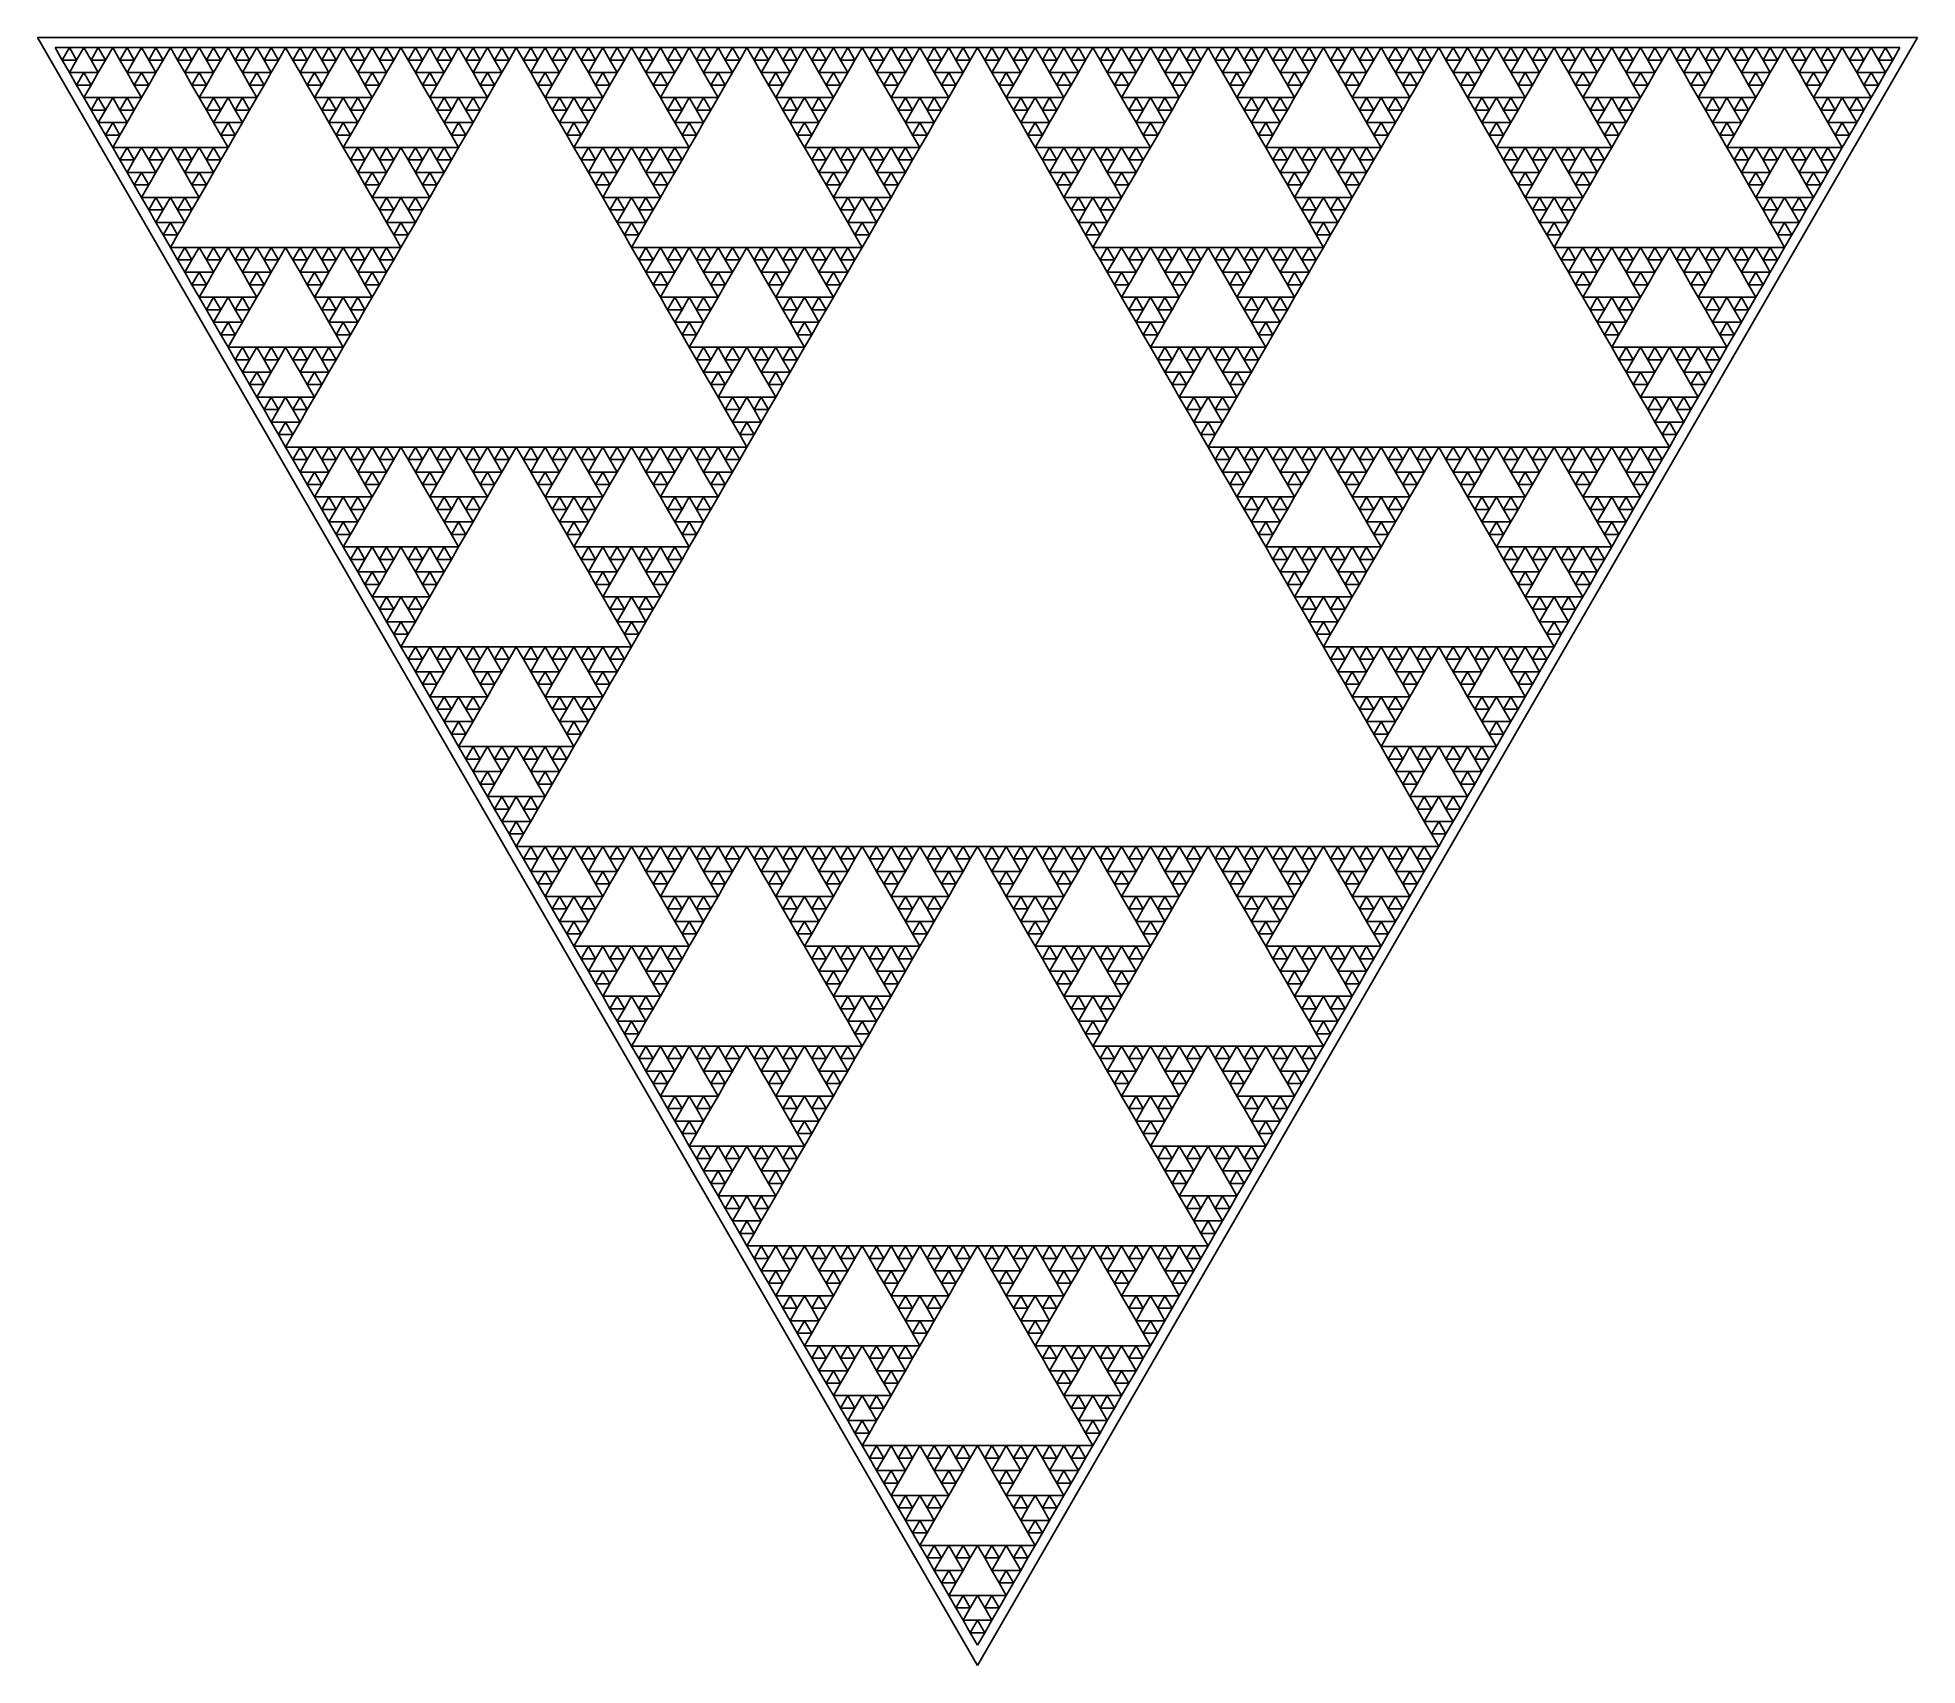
# Model space of a CAD drawing. Extents: x 0 to 345, y 1298 to 1597.
import ezdxf

# ---------------------------------------------------------------- set-up
doc = ezdxf.new("R2010")
doc.units = 0
doc.layers.get('0').update_dxf_attribs({"linetype": 'CONTINUOUS'})

msp = doc.modelspace()

# ---------------------------------------------------------------- linework, layer by layer
at = {"color": 3}
for p, q in [((-0.165886, 1597.095774), (345.29987, 1597.095774)), ((172.56699, 1297.91379), (-0.165886, 1597.095774)), ((345.29987, 1597.095774), (172.56699, 1297.91379)), ((3.039543, 1595.245065), (5.688525, 1595.245065)), ((4.364034, 1592.950802), (3.039543, 1595.245065)), ((5.688525, 1595.245065), (4.364034, 1592.950802)), ((4.364034, 1592.950802), (7.013016, 1592.950802)), ((5.688525, 1590.657156), (4.364034, 1592.950802)), ((5.688525, 1595.245065), (8.337507, 1595.245065)), ((7.013016, 1592.950802), (5.688525, 1595.245065)), ((7.013016, 1592.950802), (5.688525, 1590.657156)), ((8.337507, 1595.245065), (7.013016, 1592.950802)), ((8.337507, 1595.245065), (10.986489, 1595.245065)), ((9.661998, 1592.950802), (8.337507, 1595.245065)), ((10.986489, 1595.245065), (9.661998, 1592.950802)), ((9.661998, 1592.950802), (12.310363, 1592.950802)), ((10.986489, 1590.657156), (9.661998, 1592.950802)), ((10.986489, 1595.245065), (13.634854, 1595.245065)), ((12.310363, 1592.950802), (10.986489, 1595.245065)), ((12.310363, 1592.950802), (10.986489, 1590.657156)), ((13.634854, 1595.245065), (12.310363, 1592.950802)), ((13.634854, 1595.245065), (16.283836, 1595.245065)), ((14.959345, 1592.950802), (13.634854, 1595.245065)), ((16.283836, 1595.245065), (14.959345, 1592.950802)), ((14.959345, 1592.950802), (17.608327, 1592.950802)), ((16.283836, 1590.657156), (14.959345, 1592.950802)), ((16.283836, 1595.245065), (18.932818, 1595.245065)), ((17.608327, 1592.950802), (16.283836, 1595.245065)), ((17.608327, 1592.950802), (16.283836, 1590.657156)), ((18.932818, 1595.245065), (17.608327, 1592.950802)), ((18.932818, 1595.245065), (21.581801, 1595.245065)), ((20.25731, 1592.950802), (18.932818, 1595.245065)), ((21.581801, 1595.245065), (20.25731, 1592.950802)), ((20.25731, 1592.950802), (22.906292, 1592.950802)), ((21.581801, 1590.657156), (20.25731, 1592.950802)), ((21.581801, 1595.245065), (24.230783, 1595.245065)), ((22.906292, 1592.950802), (21.581801, 1595.245065)), ((22.906292, 1592.950802), (21.581801, 1590.657156)), ((24.230783, 1595.245065), (22.906292, 1592.950802)), ((24.230783, 1595.245065), (26.879148, 1595.245065)), ((25.555274, 1592.950802), (24.230783, 1595.245065)), ((26.879148, 1595.245065), (25.555274, 1592.950802)), ((25.555274, 1592.950802), (28.203639, 1592.950802)), ((26.879148, 1590.657156), (25.555274, 1592.950802)), ((26.879148, 1595.245065), (29.52813, 1595.245065)), ((28.203639, 1592.950802), (26.879148, 1595.245065)), ((28.203639, 1592.950802), (26.879148, 1590.657156)), ((29.52813, 1595.245065), (28.203639, 1592.950802)), ((29.52813, 1595.245065), (32.177112, 1595.245065)), ((30.852621, 1592.950802), (29.52813, 1595.245065)), ((32.177112, 1595.245065), (30.852621, 1592.950802)), ((30.852621, 1592.950802), (33.501603, 1592.950802)), ((32.177112, 1590.657156), (30.852621, 1592.950802)), ((32.177112, 1595.245065), (34.826094, 1595.245065)), ((33.501603, 1592.950802), (32.177112, 1595.245065)), ((33.501603, 1592.950802), (32.177112, 1590.657156)), ((34.826094, 1595.245065), (33.501603, 1592.950802)), ((34.826094, 1595.245065), (37.475076, 1595.245065)), ((36.150585, 1592.950802), (34.826094, 1595.245065)), ((37.475076, 1595.245065), (36.150585, 1592.950802)), ((36.150585, 1592.950802), (38.799567, 1592.950802)), ((37.475076, 1590.657156), (36.150585, 1592.950802)), ((37.475076, 1595.245065), (40.123441, 1595.245065)), ((38.799567, 1592.950802), (37.475076, 1595.245065)), ((38.799567, 1592.950802), (37.475076, 1590.657156)), ((40.123441, 1595.245065), (38.799567, 1592.950802)), ((40.123441, 1595.245065), (42.772423, 1595.245065)), ((41.447932, 1592.950802), (40.123441, 1595.245065)), ((42.772423, 1595.245065), (41.447932, 1592.950802)), ((41.447932, 1592.950802), (44.096914, 1592.950802)), ((42.772423, 1590.657156), (41.447932, 1592.950802)), ((42.772423, 1595.245065), (45.421405, 1595.245065)), ((44.096914, 1592.950802), (42.772423, 1595.245065)), ((44.096914, 1592.950802), (42.772423, 1590.657156)), ((45.421405, 1595.245065), (44.096914, 1592.950802)), ((45.421405, 1595.245065), (48.070388, 1595.245065)), ((46.745897, 1592.950802), (45.421405, 1595.245065)), ((48.070388, 1595.245065), (46.745897, 1592.950802)), ((46.745897, 1592.950802), (49.394879, 1592.950802)), ((48.070388, 1590.657156), (46.745897, 1592.950802)), ((48.070388, 1595.245065), (50.71937, 1595.245065)), ((49.394879, 1592.950802), (48.070388, 1595.245065)), ((49.394879, 1592.950802), (48.070388, 1590.657156)), ((50.71937, 1595.245065), (49.394879, 1592.950802)), ((50.71937, 1595.245065), (53.368352, 1595.245065)), ((52.043861, 1592.950802), (50.71937, 1595.245065)), ((53.368352, 1595.245065), (52.043861, 1592.950802)), ((52.043861, 1592.950802), (54.692226, 1592.950802)), ((53.368352, 1590.657156), (52.043861, 1592.950802)), ((53.368352, 1595.245065), (56.016717, 1595.245065)), ((54.692226, 1592.950802), (53.368352, 1595.245065)), ((54.692226, 1592.950802), (53.368352, 1590.657156)), ((56.016717, 1595.245065), (54.692226, 1592.950802)), ((56.016717, 1595.245065), (58.665699, 1595.245065)), ((57.341208, 1592.950802), (56.016717, 1595.245065)), ((58.665699, 1595.245065), (57.341208, 1592.950802)), ((57.341208, 1592.950802), (59.99019, 1592.950802)), ((58.665699, 1590.657156), (57.341208, 1592.950802)), ((58.665699, 1595.245065), (61.314681, 1595.245065)), ((59.99019, 1592.950802), (58.665699, 1595.245065)), ((59.99019, 1592.950802), (58.665699, 1590.657156)), ((61.314681, 1595.245065), (59.99019, 1592.950802)), ((61.314681, 1595.245065), (63.963663, 1595.245065)), ((62.639172, 1592.950802), (61.314681, 1595.245065)), ((63.963663, 1595.245065), (62.639172, 1592.950802)), ((62.639172, 1592.950802), (65.288154, 1592.950802)), ((63.963663, 1590.657156), (62.639172, 1592.950802)), ((63.963663, 1595.245065), (66.612645, 1595.245065)), ((65.288154, 1592.950802), (63.963663, 1595.245065)), ((65.288154, 1592.950802), (63.963663, 1590.657156)), ((66.612645, 1595.245065), (65.288154, 1592.950802)), ((66.612645, 1595.245065), (69.26101, 1595.245065)), ((67.937136, 1592.950802), (66.612645, 1595.245065)), ((69.26101, 1595.245065), (67.937136, 1592.950802)), ((67.937136, 1592.950802), (70.585501, 1592.950802)), ((69.26101, 1590.657156), (67.937136, 1592.950802)), ((69.26101, 1595.245065), (71.909993, 1595.245065)), ((70.585501, 1592.950802), (69.26101, 1595.245065)), ((70.585501, 1592.950802), (69.26101, 1590.657156)), ((71.909993, 1595.245065), (70.585501, 1592.950802)), ((71.909993, 1595.245065), (74.558975, 1595.245065)), ((73.234484, 1592.950802), (71.909993, 1595.245065)), ((74.558975, 1595.245065), (73.234484, 1592.950802)), ((73.234484, 1592.950802), (75.883466, 1592.950802)), ((74.558975, 1590.657156), (73.234484, 1592.950802)), ((74.558975, 1595.245065), (77.207957, 1595.245065)), ((75.883466, 1592.950802), (74.558975, 1595.245065)), ((75.883466, 1592.950802), (74.558975, 1590.657156)), ((77.207957, 1595.245065), (75.883466, 1592.950802)), ((77.207957, 1595.245065), (79.856939, 1595.245065)), ((78.532448, 1592.950802), (77.207957, 1595.245065)), ((79.856939, 1595.245065), (78.532448, 1592.950802)), ((78.532448, 1592.950802), (81.18143, 1592.950802)), ((79.856939, 1590.657156), (78.532448, 1592.950802)), ((79.856939, 1595.245065), (82.505304, 1595.245065)), ((81.18143, 1592.950802), (79.856939, 1595.245065)), ((81.18143, 1592.950802), (79.856939, 1590.657156)), ((82.505304, 1595.245065), (81.18143, 1592.950802)), ((82.505304, 1595.245065), (85.154286, 1595.245065)), ((83.829795, 1592.950802), (82.505304, 1595.245065)), ((85.154286, 1595.245065), (83.829795, 1592.950802)), ((83.829795, 1592.950802), (86.478777, 1592.950802)), ((85.154286, 1590.657156), (83.829795, 1592.950802)), ((85.154286, 1595.245065), (87.803268, 1595.245065)), ((86.478777, 1592.950802), (85.154286, 1595.245065)), ((86.478777, 1592.950802), (85.154286, 1590.657156)), ((87.803268, 1595.245065), (86.478777, 1592.950802)), ((87.803268, 1595.245065), (90.45225, 1595.245065)), ((89.127759, 1592.950802), (87.803268, 1595.245065)), ((90.45225, 1595.245065), (89.127759, 1592.950802)), ((89.127759, 1592.950802), (91.776741, 1592.950802)), ((90.45225, 1590.657156), (89.127759, 1592.950802)), ((90.45225, 1595.245065), (93.101232, 1595.245065)), ((91.776741, 1592.950802), (90.45225, 1595.245065)), ((91.776741, 1592.950802), (90.45225, 1590.657156)), ((93.101232, 1595.245065), (91.776741, 1592.950802)), ((93.101232, 1595.245065), (95.750214, 1595.245065)), ((94.425723, 1592.950802), (93.101232, 1595.245065)), ((95.750214, 1595.245065), (94.425723, 1592.950802)), ((94.425723, 1592.950802), (97.074089, 1592.950802)), ((95.750214, 1590.657156), (94.425723, 1592.950802)), ((95.750214, 1595.245065), (98.39858, 1595.245065)), ((97.074089, 1592.950802), (95.750214, 1595.245065)), ((97.074089, 1592.950802), (95.750214, 1590.657156)), ((98.39858, 1595.245065), (97.074089, 1592.950802)), ((98.39858, 1595.245065), (101.04756, 1595.245065)), ((99.723071, 1592.950802), (98.39858, 1595.245065)), ((101.04756, 1595.245065), (99.723071, 1592.950802)), ((99.723071, 1592.950802), (102.37205, 1592.950802)), ((101.04756, 1590.657156), (99.723071, 1592.950802)), ((101.04756, 1595.245065), (103.69654, 1595.245065)), ((102.37205, 1592.950802), (101.04756, 1595.245065)), ((102.37205, 1592.950802), (101.04756, 1590.657156)), ((103.69654, 1595.245065), (102.37205, 1592.950802)), ((103.69654, 1595.245065), (106.34553, 1595.245065)), ((105.02103, 1592.950802), (103.69654, 1595.245065)), ((106.34553, 1595.245065), (105.02103, 1592.950802)), ((105.02103, 1592.950802), (107.67002, 1592.950802)), ((106.34553, 1590.657156), (105.02103, 1592.950802)), ((106.34553, 1595.245065), (108.99451, 1595.245065)), ((107.67002, 1592.950802), (106.34553, 1595.245065)), ((107.67002, 1592.950802), (106.34553, 1590.657156)), ((108.99451, 1595.245065), (107.67002, 1592.950802)), ((108.99451, 1595.245065), (111.64287, 1595.245065)), ((110.31838, 1592.950802), (108.99451, 1595.245065)), ((111.64287, 1595.245065), (110.31838, 1592.950802)), ((110.31838, 1592.950802), (112.96736, 1592.950802)), ((111.64287, 1590.657156), (110.31838, 1592.950802)), ((111.64287, 1595.245065), (114.29186, 1595.245065)), ((112.96736, 1592.950802), (111.64287, 1595.245065)), ((112.96736, 1592.950802), (111.64287, 1590.657156)), ((114.29186, 1595.245065), (112.96736, 1592.950802)), ((114.29186, 1595.245065), (116.94084, 1595.245065)), ((115.61635, 1592.950802), (114.29186, 1595.245065)), ((116.94084, 1595.245065), (115.61635, 1592.950802)), ((115.61635, 1592.950802), (118.26533, 1592.950802)), ((116.94084, 1590.657156), (115.61635, 1592.950802)), ((116.94084, 1595.245065), (119.58982, 1595.245065)), ((118.26533, 1592.950802), (116.94084, 1595.245065)), ((118.26533, 1592.950802), (116.94084, 1590.657156)), ((119.58982, 1595.245065), (118.26533, 1592.950802)), ((119.58982, 1595.245065), (122.2388, 1595.245065)), ((120.91431, 1592.950802), (119.58982, 1595.245065)), ((122.2388, 1595.245065), (120.91431, 1592.950802)), ((120.91431, 1592.950802), (123.56329, 1592.950802)), ((122.2388, 1590.657156), (120.91431, 1592.950802)), ((122.2388, 1595.245065), (124.88717, 1595.245065)), ((123.56329, 1592.950802), (122.2388, 1595.245065)), ((123.56329, 1592.950802), (122.2388, 1590.657156)), ((124.88717, 1595.245065), (123.56329, 1592.950802)), ((124.88717, 1595.245065), (127.53615, 1595.245065)), ((126.21166, 1592.950802), (124.88717, 1595.245065)), ((127.53615, 1595.245065), (126.21166, 1592.950802)), ((126.21166, 1592.950802), (128.86064, 1592.950802)), ((127.53615, 1590.657156), (126.21166, 1592.950802)), ((127.53615, 1595.245065), (130.18513, 1595.245065)), ((128.86064, 1592.950802), (127.53615, 1595.245065)), ((128.86064, 1592.950802), (127.53615, 1590.657156)), ((130.18513, 1595.245065), (128.86064, 1592.950802)), ((130.18513, 1595.245065), (132.83411, 1595.245065)), ((131.50962, 1592.950802), (130.18513, 1595.245065)), ((132.83411, 1595.245065), (131.50962, 1592.950802)), ((131.50962, 1592.950802), (134.1586, 1592.950802)), ((132.83411, 1590.657156), (131.50962, 1592.950802)), ((132.83411, 1595.245065), (135.48309, 1595.245065)), ((134.1586, 1592.950802), (132.83411, 1595.245065)), ((134.1586, 1592.950802), (132.83411, 1590.657156)), ((135.48309, 1595.245065), (134.1586, 1592.950802)), ((135.48309, 1595.245065), (138.13146, 1595.245065)), ((136.80759, 1592.950802), (135.48309, 1595.245065)), ((138.13146, 1595.245065), (136.80759, 1592.950802)), ((136.80759, 1592.950802), (139.45595, 1592.950802)), ((138.13146, 1590.657156), (136.80759, 1592.950802)), ((138.13146, 1595.245065), (140.78044, 1595.245065)), ((139.45595, 1592.950802), (138.13146, 1595.245065)), ((139.45595, 1592.950802), (138.13146, 1590.657156)), ((140.78044, 1595.245065), (139.45595, 1592.950802)), ((140.78044, 1595.245065), (143.42942, 1595.245065)), ((142.10493, 1592.950802), (140.78044, 1595.245065)), ((143.42942, 1595.245065), (142.10493, 1592.950802)), ((142.10493, 1592.950802), (144.75392, 1592.950802)), ((143.42942, 1590.657156), (142.10493, 1592.950802)), ((143.42942, 1595.245065), (146.07841, 1595.245065)), ((144.75392, 1592.950802), (143.42942, 1595.245065)), ((144.75392, 1592.950802), (143.42942, 1590.657156)), ((146.07841, 1595.245065), (144.75392, 1592.950802)), ((146.07841, 1595.245065), (148.72739, 1595.245065)), ((147.4029, 1592.950802), (146.07841, 1595.245065)), ((148.72739, 1595.245065), (147.4029, 1592.950802)), ((147.4029, 1592.950802), (150.05188, 1592.950802)), ((148.72739, 1590.657156), (147.4029, 1592.950802)), ((148.72739, 1595.245065), (151.37637, 1595.245065)), ((150.05188, 1592.950802), (148.72739, 1595.245065)), ((150.05188, 1592.950802), (148.72739, 1590.657156)), ((151.37637, 1595.245065), (150.05188, 1592.950802)), ((151.37637, 1595.245065), (154.02474, 1595.245065)), ((152.70024, 1592.950802), (151.37637, 1595.245065)), ((154.02474, 1595.245065), (152.70024, 1592.950802)), ((152.70024, 1592.950802), (155.34923, 1592.950802)), ((154.02474, 1590.657156), (152.70024, 1592.950802)), ((154.02474, 1595.245065), (156.67372, 1595.245065)), ((155.34923, 1592.950802), (154.02474, 1595.245065)), ((155.34923, 1592.950802), (154.02474, 1590.657156)), ((156.67372, 1595.245065), (155.34923, 1592.950802)), ((156.67372, 1595.245065), (159.3227, 1595.245065)), ((157.99821, 1592.950802), (156.67372, 1595.245065)), ((159.3227, 1595.245065), (157.99821, 1592.950802)), ((157.99821, 1592.950802), (160.64719, 1592.950802)), ((159.3227, 1590.657156), (157.99821, 1592.950802)), ((159.3227, 1595.245065), (161.97168, 1595.245065)), ((160.64719, 1592.950802), (159.3227, 1595.245065)), ((160.64719, 1592.950802), (159.3227, 1590.657156)), ((161.97168, 1595.245065), (160.64719, 1592.950802)), ((161.97168, 1595.245065), (164.62066, 1595.245065)), ((163.29617, 1592.950802), (161.97168, 1595.245065)), ((164.62066, 1595.245065), (163.29617, 1592.950802)), ((163.29617, 1592.950802), (165.94454, 1592.950802)), ((164.62066, 1590.657156), (163.29617, 1592.950802)), ((164.62066, 1595.245065), (167.26903, 1595.245065)), ((165.94454, 1592.950802), (164.62066, 1595.245065)), ((165.94454, 1592.950802), (164.62066, 1590.657156)), ((167.26903, 1595.245065), (165.94454, 1592.950802)), ((167.26903, 1595.245065), (169.91801, 1595.245065)), ((168.59352, 1592.950802), (167.26903, 1595.245065)), ((169.91801, 1595.245065), (168.59352, 1592.950802)), ((168.59352, 1592.950802), (171.2425, 1592.950802)), ((169.91801, 1590.657156), (168.59352, 1592.950802)), ((169.91801, 1595.245065), (172.56699, 1595.245065)), ((171.2425, 1592.950802), (169.91801, 1595.245065)), ((171.2425, 1592.950802), (169.91801, 1590.657156)), ((172.56699, 1595.245065), (171.2425, 1592.950802)), ((172.56699, 1595.245065), (175.21598, 1595.245065)), ((173.89148, 1592.950802), (172.56699, 1595.245065)), ((175.21598, 1595.245065), (173.89148, 1592.950802)), ((173.89148, 1592.950802), (176.54047, 1592.950802)), ((175.21598, 1590.657156), (173.89148, 1592.950802)), ((175.21598, 1595.245065), (177.86496, 1595.245065)), ((176.54047, 1592.950802), (175.21598, 1595.245065)), ((176.54047, 1592.950802), (175.21598, 1590.657156)), ((177.86496, 1595.245065), (176.54047, 1592.950802)), ((177.86496, 1595.245065), (180.51332, 1595.245065)), ((179.18945, 1592.950802), (177.86496, 1595.245065)), ((180.51332, 1595.245065), (179.18945, 1592.950802)), ((179.18945, 1592.950802), (181.83781, 1592.950802)), ((180.51332, 1590.657156), (179.18945, 1592.950802)), ((180.51332, 1595.245065), (183.1623, 1595.245065)), ((181.83781, 1592.950802), (180.51332, 1595.245065)), ((181.83781, 1592.950802), (180.51332, 1590.657156)), ((183.1623, 1595.245065), (181.83781, 1592.950802)), ((183.1623, 1595.245065), (185.81129, 1595.245065)), ((184.4868, 1592.950802), (183.1623, 1595.245065)), ((185.81129, 1595.245065), (184.4868, 1592.950802)), ((184.4868, 1592.950802), (187.13578, 1592.950802)), ((185.81129, 1590.657156), (184.4868, 1592.950802)), ((185.81129, 1595.245065), (188.46027, 1595.245065)), ((187.13578, 1592.950802), (185.81129, 1595.245065)), ((187.13578, 1592.950802), (185.81129, 1590.657156)), ((188.46027, 1595.245065), (187.13578, 1592.950802)), ((188.46027, 1595.245065), (191.10925, 1595.245065)), ((189.78476, 1592.950802), (188.46027, 1595.245065)), ((191.10925, 1595.245065), (189.78476, 1592.950802)), ((189.78476, 1592.950802), (192.43374, 1592.950802)), ((191.10925, 1590.657156), (189.78476, 1592.950802)), ((191.10925, 1595.245065), (193.75762, 1595.245065)), ((192.43374, 1592.950802), (191.10925, 1595.245065)), ((192.43374, 1592.950802), (191.10925, 1590.657156)), ((193.75762, 1595.245065), (192.43374, 1592.950802)), ((193.75762, 1595.245065), (196.4066, 1595.245065)), ((195.08211, 1592.950802), (193.75762, 1595.245065)), ((196.4066, 1595.245065), (195.08211, 1592.950802)), ((195.08211, 1592.950802), (197.73109, 1592.950802)), ((196.4066, 1590.657156), (195.08211, 1592.950802)), ((196.4066, 1595.245065), (199.05558, 1595.245065)), ((197.73109, 1592.950802), (196.4066, 1595.245065)), ((197.73109, 1592.950802), (196.4066, 1590.657156)), ((199.05558, 1595.245065), (197.73109, 1592.950802)), ((199.05558, 1595.245065), (201.70456, 1595.245065)), ((200.38007, 1592.950802), (199.05558, 1595.245065)), ((201.70456, 1595.245065), (200.38007, 1592.950802)), ((200.38007, 1592.950802), (203.02905, 1592.950802)), ((201.70456, 1590.657156), (200.38007, 1592.950802)), ((201.70456, 1595.245065), (204.35354, 1595.245065)), ((203.02905, 1592.950802), (201.70456, 1595.245065)), ((203.02905, 1592.950802), (201.70456, 1590.657156)), ((204.35354, 1595.245065), (203.02905, 1592.950802)), ((204.35354, 1595.245065), (207.00253, 1595.245065)), ((205.67804, 1592.950802), (204.35354, 1595.245065)), ((207.00253, 1595.245065), (205.67804, 1592.950802)), ((205.67804, 1592.950802), (208.3264, 1592.950802)), ((207.00253, 1590.657156), (205.67804, 1592.950802)), ((207.00253, 1595.245065), (209.65089, 1595.245065)), ((208.3264, 1592.950802), (207.00253, 1595.245065)), ((208.3264, 1592.950802), (207.00253, 1590.657156)), ((209.65089, 1595.245065), (208.3264, 1592.950802)), ((209.65089, 1595.245065), (212.29987, 1595.245065)), ((210.97538, 1592.950802), (209.65089, 1595.245065)), ((212.29987, 1595.245065), (210.97538, 1592.950802)), ((210.97538, 1592.950802), (213.62436, 1592.950802)), ((212.29987, 1590.657156), (210.97538, 1592.950802)), ((212.29987, 1595.245065), (214.94886, 1595.245065)), ((213.62436, 1592.950802), (212.29987, 1595.245065)), ((213.62436, 1592.950802), (212.29987, 1590.657156)), ((214.94886, 1595.245065), (213.62436, 1592.950802)), ((214.94886, 1595.245065), (217.59784, 1595.245065)), ((216.27335, 1592.950802), (214.94886, 1595.245065)), ((217.59784, 1595.245065), (216.27335, 1592.950802)), ((216.27335, 1592.950802), (218.92233, 1592.950802)), ((217.59784, 1590.657156), (216.27335, 1592.950802)), ((217.59784, 1595.245065), (220.24682, 1595.245065)), ((218.92233, 1592.950802), (217.59784, 1595.245065)), ((218.92233, 1592.950802), (217.59784, 1590.657156)), ((220.24682, 1595.245065), (218.92233, 1592.950802)), ((220.24682, 1595.245065), (222.89519, 1595.245065)), ((221.57069, 1592.950802), (220.24682, 1595.245065)), ((222.89519, 1595.245065), (221.57069, 1592.950802)), ((221.57069, 1592.950802), (224.21968, 1592.950802)), ((222.89519, 1590.657156), (221.57069, 1592.950802)), ((222.89519, 1595.245065), (225.54417, 1595.245065)), ((224.21968, 1592.950802), (222.89519, 1595.245065)), ((224.21968, 1592.950802), (222.89519, 1590.657156)), ((225.54417, 1595.245065), (224.21968, 1592.950802)), ((225.54417, 1595.245065), (228.19315, 1595.245065)), ((226.86866, 1592.950802), (225.54417, 1595.245065)), ((228.19315, 1595.245065), (226.86866, 1592.950802)), ((226.86866, 1592.950802), (229.51764, 1592.950802)), ((228.19315, 1590.657156), (226.86866, 1592.950802)), ((228.19315, 1595.245065), (230.84213, 1595.245065)), ((229.51764, 1592.950802), (228.19315, 1595.245065)), ((229.51764, 1592.950802), (228.19315, 1590.657156)), ((230.84213, 1595.245065), (229.51764, 1592.950802)), ((230.84213, 1595.245065), (233.49111, 1595.245065)), ((232.16662, 1592.950802), (230.84213, 1595.245065)), ((233.49111, 1595.245065), (232.16662, 1592.950802)), ((232.16662, 1592.950802), (234.8156, 1592.950802)), ((233.49111, 1590.657156), (232.16662, 1592.950802)), ((233.49111, 1595.245065), (236.13948, 1595.245065)), ((234.8156, 1592.950802), (233.49111, 1595.245065)), ((234.8156, 1592.950802), (233.49111, 1590.657156)), ((236.13948, 1595.245065), (234.8156, 1592.950802)), ((236.13948, 1595.245065), (238.78846, 1595.245065)), ((237.46397, 1592.950802), (236.13948, 1595.245065)), ((238.78846, 1595.245065), (237.46397, 1592.950802)), ((237.46397, 1592.950802), (240.11295, 1592.950802)), ((238.78846, 1590.657156), (237.46397, 1592.950802)), ((238.78846, 1595.245065), (241.43744, 1595.245065)), ((240.11295, 1592.950802), (238.78846, 1595.245065)), ((240.11295, 1592.950802), (238.78846, 1590.657156)), ((241.43744, 1595.245065), (240.11295, 1592.950802)), ((241.43744, 1595.245065), (244.08643, 1595.245065)), ((242.76193, 1592.950802), (241.43744, 1595.245065)), ((244.08643, 1595.245065), (242.76193, 1592.950802)), ((242.76193, 1592.950802), (245.41092, 1592.950802)), ((244.08643, 1590.657156), (242.76193, 1592.950802)), ((244.08643, 1595.245065), (246.73541, 1595.245065)), ((245.41092, 1592.950802), (244.08643, 1595.245065)), ((245.41092, 1592.950802), (244.08643, 1590.657156)), ((246.73541, 1595.245065), (245.41092, 1592.950802)), ((246.73541, 1595.245065), (249.38377, 1595.245065)), ((248.0599, 1592.950802), (246.73541, 1595.245065)), ((249.38377, 1595.245065), (248.0599, 1592.950802)), ((248.0599, 1592.950802), (250.70826, 1592.950802)), ((249.38377, 1590.657156), (248.0599, 1592.950802)), ((249.38377, 1595.245065), (252.03275, 1595.245065)), ((250.70826, 1592.950802), (249.38377, 1595.245065)), ((250.70826, 1592.950802), (249.38377, 1590.657156)), ((252.03275, 1595.245065), (250.70826, 1592.950802)), ((252.03275, 1595.245065), (254.68174, 1595.245065)), ((253.35725, 1592.950802), (252.03275, 1595.245065)), ((254.68174, 1595.245065), (253.35725, 1592.950802)), ((253.35725, 1592.950802), (256.00623, 1592.950802)), ((254.68174, 1590.657156), (253.35725, 1592.950802)), ((254.68174, 1595.245065), (257.33072, 1595.245065)), ((256.00623, 1592.950802), (254.68174, 1595.245065)), ((256.00623, 1592.950802), (254.68174, 1590.657156)), ((257.33072, 1595.245065), (256.00623, 1592.950802)), ((257.33072, 1595.245065), (259.9797, 1595.245065)), ((258.65521, 1592.950802), (257.33072, 1595.245065)), ((259.9797, 1595.245065), (258.65521, 1592.950802)), ((258.65521, 1592.950802), (261.30419, 1592.950802)), ((259.9797, 1590.657156), (258.65521, 1592.950802)), ((259.9797, 1595.245065), (262.62868, 1595.245065)), ((261.30419, 1592.950802), (259.9797, 1595.245065)), ((261.30419, 1592.950802), (259.9797, 1590.657156)), ((262.62868, 1595.245065), (261.30419, 1592.950802)), ((262.62868, 1595.245065), (265.27705, 1595.245065)), ((263.95256, 1592.950802), (262.62868, 1595.245065)), ((265.27705, 1595.245065), (263.95256, 1592.950802)), ((263.95256, 1592.950802), (266.60154, 1592.950802)), ((265.27705, 1590.657156), (263.95256, 1592.950802)), ((265.27705, 1595.245065), (267.92603, 1595.245065)), ((266.60154, 1592.950802), (265.27705, 1595.245065)), ((266.60154, 1592.950802), (265.27705, 1590.657156)), ((267.92603, 1595.245065), (266.60154, 1592.950802)), ((267.92603, 1595.245065), (270.57501, 1595.245065)), ((269.25052, 1592.950802), (267.92603, 1595.245065)), ((270.57501, 1595.245065), (269.25052, 1592.950802)), ((269.25052, 1592.950802), (271.8995, 1592.950802)), ((270.57501, 1590.657156), (269.25052, 1592.950802)), ((270.57501, 1595.245065), (273.22399, 1595.245065)), ((271.8995, 1592.950802), (270.57501, 1595.245065)), ((271.8995, 1592.950802), (270.57501, 1590.657156)), ((273.22399, 1595.245065), (271.8995, 1592.950802)), ((273.22399, 1595.245065), (275.87298, 1595.245065)), ((274.54849, 1592.950802), (273.22399, 1595.245065)), ((275.87298, 1595.245065), (274.54849, 1592.950802)), ((274.54849, 1592.950802), (277.19685, 1592.950802)), ((275.87298, 1590.657156), (274.54849, 1592.950802)), ((275.87298, 1595.245065), (278.52134, 1595.245065)), ((277.19685, 1592.950802), (275.87298, 1595.245065)), ((277.19685, 1592.950802), (275.87298, 1590.657156)), ((278.52134, 1595.245065), (277.19685, 1592.950802)), ((278.52134, 1595.245065), (281.17032, 1595.245065)), ((279.84583, 1592.950802), (278.52134, 1595.245065)), ((281.17032, 1595.245065), (279.84583, 1592.950802)), ((279.84583, 1592.950802), (282.49481, 1592.950802)), ((281.17032, 1590.657156), (279.84583, 1592.950802)), ((281.17032, 1595.245065), (283.81931, 1595.245065)), ((282.49481, 1592.950802), (281.17032, 1595.245065)), ((282.49481, 1592.950802), (281.17032, 1590.657156)), ((283.81931, 1595.245065), (282.49481, 1592.950802)), ((283.81931, 1595.245065), (286.46829, 1595.245065)), ((285.1438, 1592.950802), (283.81931, 1595.245065)), ((286.46829, 1595.245065), (285.1438, 1592.950802)), ((285.1438, 1592.950802), (287.79278, 1592.950802)), ((286.46829, 1590.657156), (285.1438, 1592.950802)), ((286.46829, 1595.245065), (289.11727, 1595.245065)), ((287.79278, 1592.950802), (286.46829, 1595.245065)), ((287.79278, 1592.950802), (286.46829, 1590.657156)), ((289.11727, 1595.245065), (287.79278, 1592.950802)), ((289.11727, 1595.245065), (291.76563, 1595.245065)), ((290.44176, 1592.950802), (289.11727, 1595.245065)), ((291.76563, 1595.245065), (290.44176, 1592.950802)), ((290.44176, 1592.950802), (293.09013, 1592.950802)), ((291.76563, 1590.657156), (290.44176, 1592.950802)), ((291.76563, 1595.245065), (294.41462, 1595.245065)), ((293.09013, 1592.950802), (291.76563, 1595.245065)), ((293.09013, 1592.950802), (291.76563, 1590.657156)), ((294.41462, 1595.245065), (293.09013, 1592.950802)), ((294.41462, 1595.245065), (297.0636, 1595.245065)), ((295.73911, 1592.950802), (294.41462, 1595.245065)), ((297.0636, 1595.245065), (295.73911, 1592.950802)), ((295.73911, 1592.950802), (298.38809, 1592.950802)), ((297.0636, 1590.657156), (295.73911, 1592.950802)), ((297.0636, 1595.245065), (299.71258, 1595.245065)), ((298.38809, 1592.950802), (297.0636, 1595.245065)), ((298.38809, 1592.950802), (297.0636, 1590.657156)), ((299.71258, 1595.245065), (298.38809, 1592.950802)), ((299.71258, 1595.245065), (302.36156, 1595.245065)), ((301.03707, 1592.950802), (299.71258, 1595.245065)), ((302.36156, 1595.245065), (301.03707, 1592.950802)), ((301.03707, 1592.950802), (303.68605, 1592.950802)), ((302.36156, 1590.657156), (301.03707, 1592.950802)), ((302.36156, 1595.245065), (305.01055, 1595.245065)), ((303.68605, 1592.950802), (302.36156, 1595.245065)), ((303.68605, 1592.950802), (302.36156, 1590.657156)), ((305.01055, 1595.245065), (303.68605, 1592.950802)), ((305.01055, 1595.245065), (307.65891, 1595.245065)), ((306.33442, 1592.950802), (305.01055, 1595.245065)), ((307.65891, 1595.245065), (306.33442, 1592.950802)), ((306.33442, 1592.950802), (308.9834, 1592.950802)), ((307.65891, 1590.657156), (306.33442, 1592.950802)), ((307.65891, 1595.245065), (310.30789, 1595.245065)), ((308.9834, 1592.950802), (307.65891, 1595.245065)), ((308.9834, 1592.950802), (307.65891, 1590.657156)), ((310.30789, 1595.245065), (308.9834, 1592.950802)), ((310.30789, 1595.245065), (312.95687, 1595.245065)), ((311.63238, 1592.950802), (310.30789, 1595.245065)), ((312.95687, 1595.245065), (311.63238, 1592.950802)), ((311.63238, 1592.950802), (314.28137, 1592.950802)), ((312.95687, 1590.657156), (311.63238, 1592.950802)), ((312.95687, 1595.245065), (315.60586, 1595.245065)), ((314.28137, 1592.950802), (312.95687, 1595.245065)), ((314.28137, 1592.950802), (312.95687, 1590.657156)), ((315.60586, 1595.245065), (314.28137, 1592.950802)), ((315.60586, 1595.245065), (318.25484, 1595.245065)), ((316.93035, 1592.950802), (315.60586, 1595.245065)), ((318.25484, 1595.245065), (316.93035, 1592.950802)), ((316.93035, 1592.950802), (319.57871, 1592.950802)), ((318.25484, 1590.657156), (316.93035, 1592.950802)), ((318.25484, 1595.245065), (320.9032, 1595.245065)), ((319.57871, 1592.950802), (318.25484, 1595.245065)), ((319.57871, 1592.950802), (318.25484, 1590.657156)), ((320.9032, 1595.245065), (319.57871, 1592.950802)), ((320.9032, 1595.245065), (323.55219, 1595.245065)), ((322.2277, 1592.950802), (320.9032, 1595.245065)), ((323.55219, 1595.245065), (322.2277, 1592.950802)), ((322.2277, 1592.950802), (324.87668, 1592.950802)), ((323.55219, 1590.657156), (322.2277, 1592.950802)), ((323.55219, 1595.245065), (326.20117, 1595.245065)), ((324.87668, 1592.950802), (323.55219, 1595.245065)), ((324.87668, 1592.950802), (323.55219, 1590.657156)), ((326.20117, 1595.245065), (324.87668, 1592.950802)), ((326.20117, 1595.245065), (328.85015, 1595.245065)), ((327.52566, 1592.950802), (326.20117, 1595.245065)), ((328.85015, 1595.245065), (327.52566, 1592.950802)), ((327.52566, 1592.950802), (330.17464, 1592.950802)), ((328.85015, 1590.657156), (327.52566, 1592.950802)), ((328.85015, 1595.245065), (331.49913, 1595.245065)), ((330.17464, 1592.950802), (328.85015, 1595.245065)), ((330.17464, 1592.950802), (328.85015, 1590.657156)), ((331.49913, 1595.245065), (330.17464, 1592.950802)), ((331.49913, 1595.245065), (334.1475, 1595.245065)), ((332.82362, 1592.950802), (331.49913, 1595.245065)), ((334.1475, 1595.245065), (332.82362, 1592.950802)), ((332.82362, 1592.950802), (335.47199, 1592.950802)), ((334.1475, 1590.657156), (332.82362, 1592.950802)), ((334.1475, 1595.245065), (336.79648, 1595.245065)), ((335.47199, 1592.950802), (334.1475, 1595.245065)), ((335.47199, 1592.950802), (334.1475, 1590.657156)), ((336.79648, 1595.245065), (335.47199, 1592.950802)), ((336.79648, 1595.245065), (339.44546, 1595.245065)), ((338.12097, 1592.950802), (336.79648, 1595.245065)), ((339.44546, 1595.245065), (338.12097, 1592.950802)), ((338.12097, 1592.950802), (340.76995, 1592.950802)), ((339.44546, 1590.657156), (338.12097, 1592.950802)), ((339.44546, 1595.245065), (342.09444, 1595.245065)), ((340.76995, 1592.950802), (339.44546, 1595.245065)), ((340.76995, 1592.950802), (339.44546, 1590.657156)), ((342.09444, 1595.245065), (340.76995, 1592.950802)), ((5.688525, 1590.657156), (8.337507, 1590.657156)), ((7.013016, 1588.362893), (5.688525, 1590.657156)), ((8.337507, 1590.657156), (7.013016, 1588.362893)), ((8.337507, 1590.657156), (10.986489, 1590.657156)), ((9.661998, 1588.362893), (8.337507, 1590.657156)), ((10.986489, 1590.657156), (9.661998, 1588.362893)), ((16.283836, 1590.657156), (18.932818, 1590.657156)), ((17.608327, 1588.362893), (16.283836, 1590.657156)), ((18.932818, 1590.657156), (17.608327, 1588.362893)), ((18.932818, 1590.657156), (21.581801, 1590.657156)), ((20.25731, 1588.362893), (18.932818, 1590.657156)), ((21.581801, 1590.657156), (20.25731, 1588.362893)), ((26.879148, 1590.657156), (29.52813, 1590.657156)), ((28.203639, 1588.362893), (26.879148, 1590.657156)), ((29.52813, 1590.657156), (28.203639, 1588.362893)), ((29.52813, 1590.657156), (32.177112, 1590.657156)), ((30.852621, 1588.362893), (29.52813, 1590.657156)), ((32.177112, 1590.657156), (30.852621, 1588.362893)), ((37.475076, 1590.657156), (40.123441, 1590.657156)), ((38.799567, 1588.362893), (37.475076, 1590.657156)), ((40.123441, 1590.657156), (38.799567, 1588.362893)), ((40.123441, 1590.657156), (42.772423, 1590.657156)), ((41.447932, 1588.362893), (40.123441, 1590.657156)), ((42.772423, 1590.657156), (41.447932, 1588.362893)), ((48.070388, 1590.657156), (50.71937, 1590.657156)), ((49.394879, 1588.362893), (48.070388, 1590.657156)), ((50.71937, 1590.657156), (49.394879, 1588.362893)), ((50.71937, 1590.657156), (53.368352, 1590.657156)), ((52.043861, 1588.362893), (50.71937, 1590.657156)), ((53.368352, 1590.657156), (52.043861, 1588.362893)), ((58.665699, 1590.657156), (61.314681, 1590.657156)), ((59.99019, 1588.362893), (58.665699, 1590.657156)), ((61.314681, 1590.657156), (59.99019, 1588.362893)), ((61.314681, 1590.657156), (63.963663, 1590.657156)), ((62.639172, 1588.362893), (61.314681, 1590.657156)), ((63.963663, 1590.657156), (62.639172, 1588.362893)), ((69.26101, 1590.657156), (71.909993, 1590.657156)), ((70.585501, 1588.362893), (69.26101, 1590.657156)), ((71.909993, 1590.657156), (70.585501, 1588.362893)), ((71.909993, 1590.657156), (74.558975, 1590.657156)), ((73.234484, 1588.362893), (71.909993, 1590.657156)), ((74.558975, 1590.657156), (73.234484, 1588.362893)), ((79.856939, 1590.657156), (82.505304, 1590.657156)), ((81.18143, 1588.362893), (79.856939, 1590.657156)), ((82.505304, 1590.657156), (81.18143, 1588.362893)), ((82.505304, 1590.657156), (85.154286, 1590.657156)), ((83.829795, 1588.362893), (82.505304, 1590.657156)), ((85.154286, 1590.657156), (83.829795, 1588.362893)), ((90.45225, 1590.657156), (93.101232, 1590.657156)), ((91.776741, 1588.362893), (90.45225, 1590.657156)), ((93.101232, 1590.657156), (91.776741, 1588.362893)), ((93.101232, 1590.657156), (95.750214, 1590.657156)), ((94.425723, 1588.362893), (93.101232, 1590.657156)), ((95.750214, 1590.657156), (94.425723, 1588.362893)), ((101.04756, 1590.657156), (103.69654, 1590.657156)), ((102.37205, 1588.362893), (101.04756, 1590.657156)), ((103.69654, 1590.657156), (102.37205, 1588.362893)), ((103.69654, 1590.657156), (106.34553, 1590.657156)), ((105.02103, 1588.362893), (103.69654, 1590.657156)), ((106.34553, 1590.657156), (105.02103, 1588.362893)), ((111.64287, 1590.657156), (114.29186, 1590.657156)), ((112.96736, 1588.362893), (111.64287, 1590.657156)), ((114.29186, 1590.657156), (112.96736, 1588.362893)), ((114.29186, 1590.657156), (116.94084, 1590.657156)), ((115.61635, 1588.362893), (114.29186, 1590.657156)), ((116.94084, 1590.657156), (115.61635, 1588.362893)), ((122.2388, 1590.657156), (124.88717, 1590.657156)), ((123.56329, 1588.362893), (122.2388, 1590.657156)), ((124.88717, 1590.657156), (123.56329, 1588.362893)), ((124.88717, 1590.657156), (127.53615, 1590.657156)), ((126.21166, 1588.362893), (124.88717, 1590.657156)), ((127.53615, 1590.657156), (126.21166, 1588.362893)), ((132.83411, 1590.657156), (135.48309, 1590.657156)), ((134.1586, 1588.362893), (132.83411, 1590.657156)), ((135.48309, 1590.657156), (134.1586, 1588.362893)), ((135.48309, 1590.657156), (138.13146, 1590.657156)), ((136.80759, 1588.362893), (135.48309, 1590.657156)), ((138.13146, 1590.657156), (136.80759, 1588.362893)), ((143.42942, 1590.657156), (146.07841, 1590.657156)), ((144.75392, 1588.362893), (143.42942, 1590.657156)), ((146.07841, 1590.657156), (144.75392, 1588.362893)), ((146.07841, 1590.657156), (148.72739, 1590.657156)), ((147.4029, 1588.362893), (146.07841, 1590.657156)), ((148.72739, 1590.657156), (147.4029, 1588.362893)), ((154.02474, 1590.657156), (156.67372, 1590.657156)), ((155.34923, 1588.362893), (154.02474, 1590.657156)), ((156.67372, 1590.657156), (155.34923, 1588.362893)), ((156.67372, 1590.657156), (159.3227, 1590.657156)), ((157.99821, 1588.362893), (156.67372, 1590.657156)), ((159.3227, 1590.657156), (157.99821, 1588.362893)), ((164.62066, 1590.657156), (167.26903, 1590.657156)), ((165.94454, 1588.362893), (164.62066, 1590.657156)), ((167.26903, 1590.657156), (165.94454, 1588.362893)), ((167.26903, 1590.657156), (169.91801, 1590.657156)), ((168.59352, 1588.362893), (167.26903, 1590.657156)), ((169.91801, 1590.657156), (168.59352, 1588.362893)), ((175.21598, 1590.657156), (177.86496, 1590.657156)), ((176.54047, 1588.362893), (175.21598, 1590.657156)), ((177.86496, 1590.657156), (176.54047, 1588.362893)), ((177.86496, 1590.657156), (180.51332, 1590.657156)), ((179.18945, 1588.362893), (177.86496, 1590.657156)), ((180.51332, 1590.657156), (179.18945, 1588.362893)), ((185.81129, 1590.657156), (188.46027, 1590.657156)), ((187.13578, 1588.362893), (185.81129, 1590.657156)), ((188.46027, 1590.657156), (187.13578, 1588.362893)), ((188.46027, 1590.657156), (191.10925, 1590.657156)), ((189.78476, 1588.362893), (188.46027, 1590.657156)), ((191.10925, 1590.657156), (189.78476, 1588.362893)), ((196.4066, 1590.657156), (199.05558, 1590.657156)), ((197.73109, 1588.362893), (196.4066, 1590.657156)), ((199.05558, 1590.657156), (197.73109, 1588.362893)), ((199.05558, 1590.657156), (201.70456, 1590.657156)), ((200.38007, 1588.362893), (199.05558, 1590.657156)), ((201.70456, 1590.657156), (200.38007, 1588.362893)), ((207.00253, 1590.657156), (209.65089, 1590.657156)), ((208.3264, 1588.362893), (207.00253, 1590.657156)), ((209.65089, 1590.657156), (208.3264, 1588.362893)), ((209.65089, 1590.657156), (212.29987, 1590.657156)), ((210.97538, 1588.362893), (209.65089, 1590.657156)), ((212.29987, 1590.657156), (210.97538, 1588.362893)), ((217.59784, 1590.657156), (220.24682, 1590.657156)), ((218.92233, 1588.362893), (217.59784, 1590.657156)), ((220.24682, 1590.657156), (218.92233, 1588.362893)), ((220.24682, 1590.657156), (222.89519, 1590.657156)), ((221.57069, 1588.362893), (220.24682, 1590.657156)), ((222.89519, 1590.657156), (221.57069, 1588.362893)), ((228.19315, 1590.657156), (230.84213, 1590.657156)), ((229.51764, 1588.362893), (228.19315, 1590.657156)), ((230.84213, 1590.657156), (229.51764, 1588.362893)), ((230.84213, 1590.657156), (233.49111, 1590.657156)), ((232.16662, 1588.362893), (230.84213, 1590.657156)), ((233.49111, 1590.657156), (232.16662, 1588.362893)), ((238.78846, 1590.657156), (241.43744, 1590.657156)), ((240.11295, 1588.362893), (238.78846, 1590.657156)), ((241.43744, 1590.657156), (240.11295, 1588.362893)), ((241.43744, 1590.657156), (244.08643, 1590.657156)), ((242.76193, 1588.362893), (241.43744, 1590.657156)), ((244.08643, 1590.657156), (242.76193, 1588.362893)), ((249.38377, 1590.657156), (252.03275, 1590.657156)), ((250.70826, 1588.362893), (249.38377, 1590.657156)), ((252.03275, 1590.657156), (250.70826, 1588.362893)), ((252.03275, 1590.657156), (254.68174, 1590.657156)), ((253.35725, 1588.362893), (252.03275, 1590.657156)), ((254.68174, 1590.657156), (253.35725, 1588.362893)), ((259.9797, 1590.657156), (262.62868, 1590.657156)), ((261.30419, 1588.362893), (259.9797, 1590.657156)), ((262.62868, 1590.657156), (261.30419, 1588.362893)), ((262.62868, 1590.657156), (265.27705, 1590.657156)), ((263.95256, 1588.362893), (262.62868, 1590.657156)), ((265.27705, 1590.657156), (263.95256, 1588.362893)), ((270.57501, 1590.657156), (273.22399, 1590.657156)), ((271.8995, 1588.362893), (270.57501, 1590.657156)), ((273.22399, 1590.657156), (271.8995, 1588.362893)), ((273.22399, 1590.657156), (275.87298, 1590.657156)), ((274.54849, 1588.362893), (273.22399, 1590.657156)), ((275.87298, 1590.657156), (274.54849, 1588.362893)), ((281.17032, 1590.657156), (283.81931, 1590.657156)), ((282.49481, 1588.362893), (281.17032, 1590.657156)), ((283.81931, 1590.657156), (282.49481, 1588.362893)), ((283.81931, 1590.657156), (286.46829, 1590.657156)), ((285.1438, 1588.362893), (283.81931, 1590.657156)), ((286.46829, 1590.657156), (285.1438, 1588.362893)), ((291.76563, 1590.657156), (294.41462, 1590.657156)), ((293.09013, 1588.362893), (291.76563, 1590.657156)), ((294.41462, 1590.657156), (293.09013, 1588.362893)), ((294.41462, 1590.657156), (297.0636, 1590.657156)), ((295.73911, 1588.362893), (294.41462, 1590.657156)), ((297.0636, 1590.657156), (295.73911, 1588.362893)), ((302.36156, 1590.657156), (305.01055, 1590.657156)), ((303.68605, 1588.362893), (302.36156, 1590.657156)), ((305.01055, 1590.657156), (303.68605, 1588.362893)), ((305.01055, 1590.657156), (307.65891, 1590.657156)), ((306.33442, 1588.362893), (305.01055, 1590.657156)), ((307.65891, 1590.657156), (306.33442, 1588.362893)), ((312.95687, 1590.657156), (315.60586, 1590.657156)), ((314.28137, 1588.362893), (312.95687, 1590.657156)), ((315.60586, 1590.657156), (314.28137, 1588.362893)), ((315.60586, 1590.657156), (318.25484, 1590.657156)), ((316.93035, 1588.362893), (315.60586, 1590.657156)), ((318.25484, 1590.657156), (316.93035, 1588.362893)), ((323.55219, 1590.657156), (326.20117, 1590.657156)), ((324.87668, 1588.362893), (323.55219, 1590.657156)), ((326.20117, 1590.657156), (324.87668, 1588.362893)), ((326.20117, 1590.657156), (328.85015, 1590.657156)), ((327.52566, 1588.362893), (326.20117, 1590.657156)), ((328.85015, 1590.657156), (327.52566, 1588.362893)), ((334.1475, 1590.657156), (336.79648, 1590.657156)), ((335.47199, 1588.362893), (334.1475, 1590.657156)), ((336.79648, 1590.657156), (335.47199, 1588.362893)), ((336.79648, 1590.657156), (339.44546, 1590.657156)), ((338.12097, 1588.362893), (336.79648, 1590.657156)), ((339.44546, 1590.657156), (338.12097, 1588.362893)), ((7.013016, 1588.362893), (9.661998, 1588.362893)), ((8.337507, 1586.069247), (7.013016, 1588.362893)), ((9.661998, 1588.362893), (8.337507, 1586.069247)), ((8.337507, 1586.069247), (10.986489, 1586.069247)), ((9.661998, 1583.774985), (8.337507, 1586.069247)), ((10.986489, 1586.069247), (9.661998, 1583.774985)), ((10.986489, 1586.069247), (13.634854, 1586.069247)), ((12.310363, 1583.774985), (10.986489, 1586.069247)), ((13.634854, 1586.069247), (12.310363, 1583.774985)), ((13.634854, 1586.069247), (16.283836, 1586.069247)), ((14.959345, 1583.774985), (13.634854, 1586.069247)), ((16.283836, 1586.069247), (14.959345, 1583.774985)), ((16.283836, 1586.069247), (18.932818, 1586.069247)), ((17.608327, 1583.774985), (16.283836, 1586.069247)), ((17.608327, 1588.362893), (20.25731, 1588.362893)), ((18.932818, 1586.069247), (17.608327, 1588.362893)), ((18.932818, 1586.069247), (17.608327, 1583.774985)), ((20.25731, 1588.362893), (18.932818, 1586.069247)), ((28.203639, 1588.362893), (30.852621, 1588.362893)), ((29.52813, 1586.069247), (28.203639, 1588.362893)), ((30.852621, 1588.362893), (29.52813, 1586.069247)), ((29.52813, 1586.069247), (32.177112, 1586.069247)), ((30.852621, 1583.774985), (29.52813, 1586.069247)), ((32.177112, 1586.069247), (30.852621, 1583.774985)), ((32.177112, 1586.069247), (34.826094, 1586.069247)), ((33.501603, 1583.774985), (32.177112, 1586.069247)), ((34.826094, 1586.069247), (33.501603, 1583.774985)), ((34.826094, 1586.069247), (37.475076, 1586.069247)), ((36.150585, 1583.774985), (34.826094, 1586.069247)), ((37.475076, 1586.069247), (36.150585, 1583.774985)), ((37.475076, 1586.069247), (40.123441, 1586.069247)), ((38.799567, 1583.774985), (37.475076, 1586.069247)), ((38.799567, 1588.362893), (41.447932, 1588.362893)), ((40.123441, 1586.069247), (38.799567, 1588.362893)), ((40.123441, 1586.069247), (38.799567, 1583.774985)), ((41.447932, 1588.362893), (40.123441, 1586.069247)), ((49.394879, 1588.362893), (52.043861, 1588.362893)), ((50.71937, 1586.069247), (49.394879, 1588.362893)), ((52.043861, 1588.362893), (50.71937, 1586.069247)), ((50.71937, 1586.069247), (53.368352, 1586.069247)), ((52.043861, 1583.774985), (50.71937, 1586.069247)), ((53.368352, 1586.069247), (52.043861, 1583.774985)), ((53.368352, 1586.069247), (56.016717, 1586.069247)), ((54.692226, 1583.774985), (53.368352, 1586.069247)), ((56.016717, 1586.069247), (54.692226, 1583.774985)), ((56.016717, 1586.069247), (58.665699, 1586.069247)), ((57.341208, 1583.774985), (56.016717, 1586.069247)), ((58.665699, 1586.069247), (57.341208, 1583.774985)), ((58.665699, 1586.069247), (61.314681, 1586.069247)), ((59.99019, 1583.774985), (58.665699, 1586.069247)), ((59.99019, 1588.362893), (62.639172, 1588.362893)), ((61.314681, 1586.069247), (59.99019, 1588.362893)), ((61.314681, 1586.069247), (59.99019, 1583.774985)), ((62.639172, 1588.362893), (61.314681, 1586.069247)), ((70.585501, 1588.362893), (73.234484, 1588.362893)), ((71.909993, 1586.069247), (70.585501, 1588.362893)), ((73.234484, 1588.362893), (71.909993, 1586.069247)), ((71.909993, 1586.069247), (74.558975, 1586.069247)), ((73.234484, 1583.774985), (71.909993, 1586.069247)), ((74.558975, 1586.069247), (73.234484, 1583.774985)), ((74.558975, 1586.069247), (77.207957, 1586.069247)), ((75.883466, 1583.774985), (74.558975, 1586.069247)), ((77.207957, 1586.069247), (75.883466, 1583.774985)), ((77.207957, 1586.069247), (79.856939, 1586.069247)), ((78.532448, 1583.774985), (77.207957, 1586.069247)), ((79.856939, 1586.069247), (78.532448, 1583.774985)), ((79.856939, 1586.069247), (82.505304, 1586.069247)), ((81.18143, 1583.774985), (79.856939, 1586.069247)), ((81.18143, 1588.362893), (83.829795, 1588.362893)), ((82.505304, 1586.069247), (81.18143, 1588.362893)), ((82.505304, 1586.069247), (81.18143, 1583.774985)), ((83.829795, 1588.362893), (82.505304, 1586.069247)), ((91.776741, 1588.362893), (94.425723, 1588.362893)), ((93.101232, 1586.069247), (91.776741, 1588.362893)), ((94.425723, 1588.362893), (93.101232, 1586.069247)), ((93.101232, 1586.069247), (95.750214, 1586.069247)), ((94.425723, 1583.774985), (93.101232, 1586.069247)), ((95.750214, 1586.069247), (94.425723, 1583.774985)), ((95.750214, 1586.069247), (98.39858, 1586.069247)), ((97.074089, 1583.774985), (95.750214, 1586.069247)), ((98.39858, 1586.069247), (97.074089, 1583.774985)), ((98.39858, 1586.069247), (101.04756, 1586.069247)), ((99.723071, 1583.774985), (98.39858, 1586.069247)), ((101.04756, 1586.069247), (99.723071, 1583.774985)), ((101.04756, 1586.069247), (103.69654, 1586.069247)), ((102.37205, 1583.774985), (101.04756, 1586.069247)), ((102.37205, 1588.362893), (105.02103, 1588.362893)), ((103.69654, 1586.069247), (102.37205, 1588.362893)), ((103.69654, 1586.069247), (102.37205, 1583.774985)), ((105.02103, 1588.362893), (103.69654, 1586.069247)), ((112.96736, 1588.362893), (115.61635, 1588.362893)), ((114.29186, 1586.069247), (112.96736, 1588.362893)), ((115.61635, 1588.362893), (114.29186, 1586.069247)), ((114.29186, 1586.069247), (116.94084, 1586.069247)), ((115.61635, 1583.774985), (114.29186, 1586.069247)), ((116.94084, 1586.069247), (115.61635, 1583.774985)), ((116.94084, 1586.069247), (119.58982, 1586.069247)), ((118.26533, 1583.774985), (116.94084, 1586.069247)), ((119.58982, 1586.069247), (118.26533, 1583.774985)), ((119.58982, 1586.069247), (122.2388, 1586.069247)), ((120.91431, 1583.774985), (119.58982, 1586.069247)), ((122.2388, 1586.069247), (120.91431, 1583.774985)), ((122.2388, 1586.069247), (124.88717, 1586.069247)), ((123.56329, 1583.774985), (122.2388, 1586.069247)), ((123.56329, 1588.362893), (126.21166, 1588.362893)), ((124.88717, 1586.069247), (123.56329, 1588.362893)), ((124.88717, 1586.069247), (123.56329, 1583.774985)), ((126.21166, 1588.362893), (124.88717, 1586.069247)), ((134.1586, 1588.362893), (136.80759, 1588.362893)), ((135.48309, 1586.069247), (134.1586, 1588.362893)), ((136.80759, 1588.362893), (135.48309, 1586.069247)), ((135.48309, 1586.069247), (138.13146, 1586.069247)), ((136.80759, 1583.774985), (135.48309, 1586.069247)), ((138.13146, 1586.069247), (136.80759, 1583.774985)), ((138.13146, 1586.069247), (140.78044, 1586.069247)), ((139.45595, 1583.774985), (138.13146, 1586.069247)), ((140.78044, 1586.069247), (139.45595, 1583.774985)), ((140.78044, 1586.069247), (143.42942, 1586.069247)), ((142.10493, 1583.774985), (140.78044, 1586.069247)), ((143.42942, 1586.069247), (142.10493, 1583.774985)), ((143.42942, 1586.069247), (146.07841, 1586.069247)), ((144.75392, 1583.774985), (143.42942, 1586.069247)), ((144.75392, 1588.362893), (147.4029, 1588.362893)), ((146.07841, 1586.069247), (144.75392, 1588.362893)), ((146.07841, 1586.069247), (144.75392, 1583.774985)), ((147.4029, 1588.362893), (146.07841, 1586.069247)), ((155.34923, 1588.362893), (157.99821, 1588.362893)), ((156.67372, 1586.069247), (155.34923, 1588.362893)), ((157.99821, 1588.362893), (156.67372, 1586.069247)), ((156.67372, 1586.069247), (159.3227, 1586.069247)), ((157.99821, 1583.774985), (156.67372, 1586.069247)), ((159.3227, 1586.069247), (157.99821, 1583.774985)), ((159.3227, 1586.069247), (161.97168, 1586.069247)), ((160.64719, 1583.774985), (159.3227, 1586.069247)), ((161.97168, 1586.069247), (160.64719, 1583.774985)), ((161.97168, 1586.069247), (164.62066, 1586.069247)), ((163.29617, 1583.774985), (161.97168, 1586.069247)), ((164.62066, 1586.069247), (163.29617, 1583.774985)), ((164.62066, 1586.069247), (167.26903, 1586.069247)), ((165.94454, 1583.774985), (164.62066, 1586.069247)), ((165.94454, 1588.362893), (168.59352, 1588.362893)), ((167.26903, 1586.069247), (165.94454, 1588.362893)), ((167.26903, 1586.069247), (165.94454, 1583.774985)), ((168.59352, 1588.362893), (167.26903, 1586.069247)), ((176.54047, 1588.362893), (179.18945, 1588.362893)), ((177.86496, 1586.069247), (176.54047, 1588.362893)), ((179.18945, 1588.362893), (177.86496, 1586.069247)), ((177.86496, 1586.069247), (180.51332, 1586.069247)), ((179.18945, 1583.774985), (177.86496, 1586.069247)), ((180.51332, 1586.069247), (179.18945, 1583.774985)), ((180.51332, 1586.069247), (183.1623, 1586.069247)), ((181.83781, 1583.774985), (180.51332, 1586.069247)), ((183.1623, 1586.069247), (181.83781, 1583.774985)), ((183.1623, 1586.069247), (185.81129, 1586.069247)), ((184.4868, 1583.774985), (183.1623, 1586.069247)), ((185.81129, 1586.069247), (184.4868, 1583.774985)), ((185.81129, 1586.069247), (188.46027, 1586.069247)), ((187.13578, 1583.774985), (185.81129, 1586.069247)), ((187.13578, 1588.362893), (189.78476, 1588.362893)), ((188.46027, 1586.069247), (187.13578, 1588.362893)), ((188.46027, 1586.069247), (187.13578, 1583.774985)), ((189.78476, 1588.362893), (188.46027, 1586.069247)), ((197.73109, 1588.362893), (200.38007, 1588.362893)), ((199.05558, 1586.069247), (197.73109, 1588.362893)), ((200.38007, 1588.362893), (199.05558, 1586.069247)), ((199.05558, 1586.069247), (201.70456, 1586.069247)), ((200.38007, 1583.774985), (199.05558, 1586.069247)), ((201.70456, 1586.069247), (200.38007, 1583.774985)), ((201.70456, 1586.069247), (204.35354, 1586.069247)), ((203.02905, 1583.774985), (201.70456, 1586.069247)), ((204.35354, 1586.069247), (203.02905, 1583.774985)), ((204.35354, 1586.069247), (207.00253, 1586.069247)), ((205.67804, 1583.774985), (204.35354, 1586.069247)), ((207.00253, 1586.069247), (205.67804, 1583.774985)), ((207.00253, 1586.069247), (209.65089, 1586.069247)), ((208.3264, 1583.774985), (207.00253, 1586.069247)), ((208.3264, 1588.362893), (210.97538, 1588.362893)), ((209.65089, 1586.069247), (208.3264, 1588.362893)), ((209.65089, 1586.069247), (208.3264, 1583.774985)), ((210.97538, 1588.362893), (209.65089, 1586.069247)), ((218.92233, 1588.362893), (221.57069, 1588.362893)), ((220.24682, 1586.069247), (218.92233, 1588.362893)), ((221.57069, 1588.362893), (220.24682, 1586.069247)), ((220.24682, 1586.069247), (222.89519, 1586.069247)), ((221.57069, 1583.774985), (220.24682, 1586.069247)), ((222.89519, 1586.069247), (221.57069, 1583.774985)), ((222.89519, 1586.069247), (225.54417, 1586.069247)), ((224.21968, 1583.774985), (222.89519, 1586.069247)), ((225.54417, 1586.069247), (224.21968, 1583.774985)), ((225.54417, 1586.069247), (228.19315, 1586.069247)), ((226.86866, 1583.774985), (225.54417, 1586.069247)), ((228.19315, 1586.069247), (226.86866, 1583.774985)), ((228.19315, 1586.069247), (230.84213, 1586.069247)), ((229.51764, 1583.774985), (228.19315, 1586.069247)), ((229.51764, 1588.362893), (232.16662, 1588.362893)), ((230.84213, 1586.069247), (229.51764, 1588.362893)), ((230.84213, 1586.069247), (229.51764, 1583.774985)), ((232.16662, 1588.362893), (230.84213, 1586.069247)), ((240.11295, 1588.362893), (242.76193, 1588.362893)), ((241.43744, 1586.069247), (240.11295, 1588.362893)), ((242.76193, 1588.362893), (241.43744, 1586.069247)), ((241.43744, 1586.069247), (244.08643, 1586.069247)), ((242.76193, 1583.774985), (241.43744, 1586.069247)), ((244.08643, 1586.069247), (242.76193, 1583.774985)), ((244.08643, 1586.069247), (246.73541, 1586.069247)), ((245.41092, 1583.774985), (244.08643, 1586.069247)), ((246.73541, 1586.069247), (245.41092, 1583.774985)), ((246.73541, 1586.069247), (249.38377, 1586.069247)), ((248.0599, 1583.774985), (246.73541, 1586.069247)), ((249.38377, 1586.069247), (248.0599, 1583.774985)), ((249.38377, 1586.069247), (252.03275, 1586.069247)), ((250.70826, 1583.774985), (249.38377, 1586.069247)), ((250.70826, 1588.362893), (253.35725, 1588.362893)), ((252.03275, 1586.069247), (250.70826, 1588.362893)), ((252.03275, 1586.069247), (250.70826, 1583.774985)), ((253.35725, 1588.362893), (252.03275, 1586.069247)), ((261.30419, 1588.362893), (263.95256, 1588.362893)), ((262.62868, 1586.069247), (261.30419, 1588.362893)), ((263.95256, 1588.362893), (262.62868, 1586.069247)), ((262.62868, 1586.069247), (265.27705, 1586.069247)), ((263.95256, 1583.774985), (262.62868, 1586.069247)), ((265.27705, 1586.069247), (263.95256, 1583.774985)), ((265.27705, 1586.069247), (267.92603, 1586.069247)), ((266.60154, 1583.774985), (265.27705, 1586.069247)), ((267.92603, 1586.069247), (266.60154, 1583.774985)), ((267.92603, 1586.069247), (270.57501, 1586.069247)), ((269.25052, 1583.774985), (267.92603, 1586.069247)), ((270.57501, 1586.069247), (269.25052, 1583.774985)), ((270.57501, 1586.069247), (273.22399, 1586.069247)), ((271.8995, 1583.774985), (270.57501, 1586.069247)), ((271.8995, 1588.362893), (274.54849, 1588.362893)), ((273.22399, 1586.069247), (271.8995, 1588.362893)), ((273.22399, 1586.069247), (271.8995, 1583.774985)), ((274.54849, 1588.362893), (273.22399, 1586.069247)), ((282.49481, 1588.362893), (285.1438, 1588.362893)), ((283.81931, 1586.069247), (282.49481, 1588.362893)), ((285.1438, 1588.362893), (283.81931, 1586.069247)), ((283.81931, 1586.069247), (286.46829, 1586.069247)), ((285.1438, 1583.774985), (283.81931, 1586.069247)), ((286.46829, 1586.069247), (285.1438, 1583.774985)), ((286.46829, 1586.069247), (289.11727, 1586.069247)), ((287.79278, 1583.774985), (286.46829, 1586.069247)), ((289.11727, 1586.069247), (287.79278, 1583.774985)), ((289.11727, 1586.069247), (291.76563, 1586.069247)), ((290.44176, 1583.774985), (289.11727, 1586.069247)), ((291.76563, 1586.069247), (290.44176, 1583.774985)), ((291.76563, 1586.069247), (294.41462, 1586.069247)), ((293.09013, 1583.774985), (291.76563, 1586.069247)), ((293.09013, 1588.362893), (295.73911, 1588.362893)), ((294.41462, 1586.069247), (293.09013, 1588.362893)), ((294.41462, 1586.069247), (293.09013, 1583.774985)), ((295.73911, 1588.362893), (294.41462, 1586.069247)), ((303.68605, 1588.362893), (306.33442, 1588.362893)), ((305.01055, 1586.069247), (303.68605, 1588.362893)), ((306.33442, 1588.362893), (305.01055, 1586.069247)), ((305.01055, 1586.069247), (307.65891, 1586.069247)), ((306.33442, 1583.774985), (305.01055, 1586.069247)), ((307.65891, 1586.069247), (306.33442, 1583.774985)), ((307.65891, 1586.069247), (310.30789, 1586.069247)), ((308.9834, 1583.774985), (307.65891, 1586.069247)), ((310.30789, 1586.069247), (308.9834, 1583.774985)), ((310.30789, 1586.069247), (312.95687, 1586.069247)), ((311.63238, 1583.774985), (310.30789, 1586.069247)), ((312.95687, 1586.069247), (311.63238, 1583.774985)), ((312.95687, 1586.069247), (315.60586, 1586.069247)), ((314.28137, 1583.774985), (312.95687, 1586.069247)), ((314.28137, 1588.362893), (316.93035, 1588.362893)), ((315.60586, 1586.069247), (314.28137, 1588.362893)), ((315.60586, 1586.069247), (314.28137, 1583.774985)), ((316.93035, 1588.362893), (315.60586, 1586.069247)), ((324.87668, 1588.362893), (327.52566, 1588.362893)), ((326.20117, 1586.069247), (324.87668, 1588.362893)), ((327.52566, 1588.362893), (326.20117, 1586.069247)), ((326.20117, 1586.069247), (328.85015, 1586.069247)), ((327.52566, 1583.774985), (326.20117, 1586.069247)), ((328.85015, 1586.069247), (327.52566, 1583.774985)), ((328.85015, 1586.069247), (331.49913, 1586.069247)), ((330.17464, 1583.774985), (328.85015, 1586.069247)), ((331.49913, 1586.069247), (330.17464, 1583.774985)), ((331.49913, 1586.069247), (334.1475, 1586.069247)), ((332.82362, 1583.774985), (331.49913, 1586.069247)), ((334.1475, 1586.069247), (332.82362, 1583.774985)), ((334.1475, 1586.069247), (336.79648, 1586.069247)), ((335.47199, 1583.774985), (334.1475, 1586.069247)), ((335.47199, 1588.362893), (338.12097, 1588.362893)), ((336.79648, 1586.069247), (335.47199, 1588.362893)), ((336.79648, 1586.069247), (335.47199, 1583.774985)), ((338.12097, 1588.362893), (336.79648, 1586.069247)), ((9.661998, 1583.774985), (12.310363, 1583.774985)), ((10.986489, 1581.481339), (9.661998, 1583.774985)), ((12.310363, 1583.774985), (10.986489, 1581.481339)), ((14.959345, 1583.774985), (17.608327, 1583.774985)), ((16.283836, 1581.481339), (14.959345, 1583.774985)), ((17.608327, 1583.774985), (16.283836, 1581.481339)), ((30.852621, 1583.774985), (33.501603, 1583.774985)), ((32.177112, 1581.481339), (30.852621, 1583.774985)), ((33.501603, 1583.774985), (32.177112, 1581.481339)), ((36.150585, 1583.774985), (38.799567, 1583.774985)), ((37.475076, 1581.481339), (36.150585, 1583.774985)), ((38.799567, 1583.774985), (37.475076, 1581.481339)), ((52.043861, 1583.774985), (54.692226, 1583.774985)), ((53.368352, 1581.481339), (52.043861, 1583.774985)), ((54.692226, 1583.774985), (53.368352, 1581.481339)), ((57.341208, 1583.774985), (59.99019, 1583.774985)), ((58.665699, 1581.481339), (57.341208, 1583.774985)), ((59.99019, 1583.774985), (58.665699, 1581.481339)), ((73.234484, 1583.774985), (75.883466, 1583.774985)), ((74.558975, 1581.481339), (73.234484, 1583.774985)), ((75.883466, 1583.774985), (74.558975, 1581.481339)), ((78.532448, 1583.774985), (81.18143, 1583.774985)), ((79.856939, 1581.481339), (78.532448, 1583.774985)), ((81.18143, 1583.774985), (79.856939, 1581.481339)), ((94.425723, 1583.774985), (97.074089, 1583.774985)), ((95.750214, 1581.481339), (94.425723, 1583.774985)), ((97.074089, 1583.774985), (95.750214, 1581.481339)), ((99.723071, 1583.774985), (102.37205, 1583.774985)), ((101.04756, 1581.481339), (99.723071, 1583.774985)), ((102.37205, 1583.774985), (101.04756, 1581.481339)), ((115.61635, 1583.774985), (118.26533, 1583.774985)), ((116.94084, 1581.481339), (115.61635, 1583.774985)), ((118.26533, 1583.774985), (116.94084, 1581.481339)), ((120.91431, 1583.774985), (123.56329, 1583.774985)), ((122.2388, 1581.481339), (120.91431, 1583.774985)), ((123.56329, 1583.774985), (122.2388, 1581.481339)), ((136.80759, 1583.774985), (139.45595, 1583.774985)), ((138.13146, 1581.481339), (136.80759, 1583.774985)), ((139.45595, 1583.774985), (138.13146, 1581.481339)), ((142.10493, 1583.774985), (144.75392, 1583.774985)), ((143.42942, 1581.481339), (142.10493, 1583.774985)), ((144.75392, 1583.774985), (143.42942, 1581.481339)), ((157.99821, 1583.774985), (160.64719, 1583.774985)), ((159.3227, 1581.481339), (157.99821, 1583.774985)), ((160.64719, 1583.774985), (159.3227, 1581.481339)), ((163.29617, 1583.774985), (165.94454, 1583.774985)), ((164.62066, 1581.481339), (163.29617, 1583.774985)), ((165.94454, 1583.774985), (164.62066, 1581.481339)), ((179.18945, 1583.774985), (181.83781, 1583.774985)), ((180.51332, 1581.481339), (179.18945, 1583.774985)), ((181.83781, 1583.774985), (180.51332, 1581.481339)), ((184.4868, 1583.774985), (187.13578, 1583.774985)), ((185.81129, 1581.481339), (184.4868, 1583.774985)), ((187.13578, 1583.774985), (185.81129, 1581.481339)), ((200.38007, 1583.774985), (203.02905, 1583.774985)), ((201.70456, 1581.481339), (200.38007, 1583.774985)), ((203.02905, 1583.774985), (201.70456, 1581.481339)), ((205.67804, 1583.774985), (208.3264, 1583.774985)), ((207.00253, 1581.481339), (205.67804, 1583.774985)), ((208.3264, 1583.774985), (207.00253, 1581.481339)), ((221.57069, 1583.774985), (224.21968, 1583.774985)), ((222.89519, 1581.481339), (221.57069, 1583.774985)), ((224.21968, 1583.774985), (222.89519, 1581.481339)), ((226.86866, 1583.774985), (229.51764, 1583.774985)), ((228.19315, 1581.481339), (226.86866, 1583.774985)), ((229.51764, 1583.774985), (228.19315, 1581.481339)), ((242.76193, 1583.774985), (245.41092, 1583.774985)), ((244.08643, 1581.481339), (242.76193, 1583.774985)), ((245.41092, 1583.774985), (244.08643, 1581.481339)), ((248.0599, 1583.774985), (250.70826, 1583.774985)), ((249.38377, 1581.481339), (248.0599, 1583.774985)), ((250.70826, 1583.774985), (249.38377, 1581.481339)), ((263.95256, 1583.774985), (266.60154, 1583.774985)), ((265.27705, 1581.481339), (263.95256, 1583.774985)), ((266.60154, 1583.774985), (265.27705, 1581.481339)), ((269.25052, 1583.774985), (271.8995, 1583.774985)), ((270.57501, 1581.481339), (269.25052, 1583.774985)), ((271.8995, 1583.774985), (270.57501, 1581.481339)), ((285.1438, 1583.774985), (287.79278, 1583.774985)), ((286.46829, 1581.481339), (285.1438, 1583.774985)), ((287.79278, 1583.774985), (286.46829, 1581.481339)), ((290.44176, 1583.774985), (293.09013, 1583.774985)), ((291.76563, 1581.481339), (290.44176, 1583.774985)), ((293.09013, 1583.774985), (291.76563, 1581.481339)), ((306.33442, 1583.774985), (308.9834, 1583.774985)), ((307.65891, 1581.481339), (306.33442, 1583.774985)), ((308.9834, 1583.774985), (307.65891, 1581.481339)), ((311.63238, 1583.774985), (314.28137, 1583.774985)), ((312.95687, 1581.481339), (311.63238, 1583.774985)), ((314.28137, 1583.774985), (312.95687, 1581.481339)), ((327.52566, 1583.774985), (330.17464, 1583.774985)), ((328.85015, 1581.481339), (327.52566, 1583.774985)), ((330.17464, 1583.774985), (328.85015, 1581.481339)), ((332.82362, 1583.774985), (335.47199, 1583.774985)), ((334.1475, 1581.481339), (332.82362, 1583.774985)), ((335.47199, 1583.774985), (334.1475, 1581.481339)), ((10.986489, 1581.481339), (13.634854, 1581.481339)), ((12.310363, 1579.187076), (10.986489, 1581.481339)), ((13.634854, 1581.481339), (12.310363, 1579.187076)), ((12.310363, 1579.187076), (14.959345, 1579.187076)), ((13.634854, 1576.89343), (12.310363, 1579.187076)), ((13.634854, 1581.481339), (16.283836, 1581.481339)), ((14.959345, 1579.187076), (13.634854, 1581.481339)), ((14.959345, 1579.187076), (13.634854, 1576.89343)), ((16.283836, 1581.481339), (14.959345, 1579.187076)), ((32.177112, 1581.481339), (34.826094, 1581.481339)), ((33.501603, 1579.187076), (32.177112, 1581.481339)), ((34.826094, 1581.481339), (33.501603, 1579.187076)), ((33.501603, 1579.187076), (36.150585, 1579.187076)), ((34.826094, 1576.89343), (33.501603, 1579.187076)), ((34.826094, 1581.481339), (37.475076, 1581.481339)), ((36.150585, 1579.187076), (34.826094, 1581.481339)), ((36.150585, 1579.187076), (34.826094, 1576.89343)), ((37.475076, 1581.481339), (36.150585, 1579.187076)), ((53.368352, 1581.481339), (56.016717, 1581.481339)), ((54.692226, 1579.187076), (53.368352, 1581.481339)), ((56.016717, 1581.481339), (54.692226, 1579.187076)), ((54.692226, 1579.187076), (57.341208, 1579.187076)), ((56.016717, 1576.89343), (54.692226, 1579.187076)), ((56.016717, 1581.481339), (58.665699, 1581.481339)), ((57.341208, 1579.187076), (56.016717, 1581.481339)), ((57.341208, 1579.187076), (56.016717, 1576.89343)), ((58.665699, 1581.481339), (57.341208, 1579.187076)), ((74.558975, 1581.481339), (77.207957, 1581.481339)), ((75.883466, 1579.187076), (74.558975, 1581.481339)), ((77.207957, 1581.481339), (75.883466, 1579.187076)), ((75.883466, 1579.187076), (78.532448, 1579.187076)), ((77.207957, 1576.89343), (75.883466, 1579.187076)), ((77.207957, 1581.481339), (79.856939, 1581.481339)), ((78.532448, 1579.187076), (77.207957, 1581.481339)), ((78.532448, 1579.187076), (77.207957, 1576.89343)), ((79.856939, 1581.481339), (78.532448, 1579.187076)), ((95.750214, 1581.481339), (98.39858, 1581.481339)), ((97.074089, 1579.187076), (95.750214, 1581.481339)), ((98.39858, 1581.481339), (97.074089, 1579.187076)), ((97.074089, 1579.187076), (99.723071, 1579.187076)), ((98.39858, 1576.89343), (97.074089, 1579.187076)), ((98.39858, 1581.481339), (101.04756, 1581.481339)), ((99.723071, 1579.187076), (98.39858, 1581.481339)), ((99.723071, 1579.187076), (98.39858, 1576.89343)), ((101.04756, 1581.481339), (99.723071, 1579.187076)), ((116.94084, 1581.481339), (119.58982, 1581.481339)), ((118.26533, 1579.187076), (116.94084, 1581.481339)), ((119.58982, 1581.481339), (118.26533, 1579.187076)), ((118.26533, 1579.187076), (120.91431, 1579.187076)), ((119.58982, 1576.89343), (118.26533, 1579.187076)), ((119.58982, 1581.481339), (122.2388, 1581.481339)), ((120.91431, 1579.187076), (119.58982, 1581.481339)), ((120.91431, 1579.187076), (119.58982, 1576.89343)), ((122.2388, 1581.481339), (120.91431, 1579.187076)), ((138.13146, 1581.481339), (140.78044, 1581.481339)), ((139.45595, 1579.187076), (138.13146, 1581.481339)), ((140.78044, 1581.481339), (139.45595, 1579.187076)), ((139.45595, 1579.187076), (142.10493, 1579.187076)), ((140.78044, 1576.89343), (139.45595, 1579.187076)), ((140.78044, 1581.481339), (143.42942, 1581.481339)), ((142.10493, 1579.187076), (140.78044, 1581.481339)), ((142.10493, 1579.187076), (140.78044, 1576.89343)), ((143.42942, 1581.481339), (142.10493, 1579.187076)), ((159.3227, 1581.481339), (161.97168, 1581.481339)), ((160.64719, 1579.187076), (159.3227, 1581.481339)), ((161.97168, 1581.481339), (160.64719, 1579.187076)), ((160.64719, 1579.187076), (163.29617, 1579.187076)), ((161.97168, 1576.89343), (160.64719, 1579.187076)), ((161.97168, 1581.481339), (164.62066, 1581.481339)), ((163.29617, 1579.187076), (161.97168, 1581.481339)), ((163.29617, 1579.187076), (161.97168, 1576.89343)), ((164.62066, 1581.481339), (163.29617, 1579.187076)), ((180.51332, 1581.481339), (183.1623, 1581.481339)), ((181.83781, 1579.187076), (180.51332, 1581.481339)), ((183.1623, 1581.481339), (181.83781, 1579.187076)), ((181.83781, 1579.187076), (184.4868, 1579.187076)), ((183.1623, 1576.89343), (181.83781, 1579.187076)), ((183.1623, 1581.481339), (185.81129, 1581.481339)), ((184.4868, 1579.187076), (183.1623, 1581.481339)), ((184.4868, 1579.187076), (183.1623, 1576.89343)), ((185.81129, 1581.481339), (184.4868, 1579.187076)), ((201.70456, 1581.481339), (204.35354, 1581.481339)), ((203.02905, 1579.187076), (201.70456, 1581.481339)), ((204.35354, 1581.481339), (203.02905, 1579.187076)), ((203.02905, 1579.187076), (205.67804, 1579.187076)), ((204.35354, 1576.89343), (203.02905, 1579.187076)), ((204.35354, 1581.481339), (207.00253, 1581.481339)), ((205.67804, 1579.187076), (204.35354, 1581.481339)), ((205.67804, 1579.187076), (204.35354, 1576.89343)), ((207.00253, 1581.481339), (205.67804, 1579.187076)), ((222.89519, 1581.481339), (225.54417, 1581.481339)), ((224.21968, 1579.187076), (222.89519, 1581.481339)), ((225.54417, 1581.481339), (224.21968, 1579.187076)), ((224.21968, 1579.187076), (226.86866, 1579.187076)), ((225.54417, 1576.89343), (224.21968, 1579.187076)), ((225.54417, 1581.481339), (228.19315, 1581.481339)), ((226.86866, 1579.187076), (225.54417, 1581.481339)), ((226.86866, 1579.187076), (225.54417, 1576.89343)), ((228.19315, 1581.481339), (226.86866, 1579.187076)), ((244.08643, 1581.481339), (246.73541, 1581.481339)), ((245.41092, 1579.187076), (244.08643, 1581.481339)), ((246.73541, 1581.481339), (245.41092, 1579.187076)), ((245.41092, 1579.187076), (248.0599, 1579.187076)), ((246.73541, 1576.89343), (245.41092, 1579.187076)), ((246.73541, 1581.481339), (249.38377, 1581.481339)), ((248.0599, 1579.187076), (246.73541, 1581.481339)), ((248.0599, 1579.187076), (246.73541, 1576.89343)), ((249.38377, 1581.481339), (248.0599, 1579.187076)), ((265.27705, 1581.481339), (267.92603, 1581.481339)), ((266.60154, 1579.187076), (265.27705, 1581.481339)), ((267.92603, 1581.481339), (266.60154, 1579.187076)), ((266.60154, 1579.187076), (269.25052, 1579.187076)), ((267.92603, 1576.89343), (266.60154, 1579.187076)), ((267.92603, 1581.481339), (270.57501, 1581.481339)), ((269.25052, 1579.187076), (267.92603, 1581.481339)), ((269.25052, 1579.187076), (267.92603, 1576.89343)), ((270.57501, 1581.481339), (269.25052, 1579.187076)), ((286.46829, 1581.481339), (289.11727, 1581.481339)), ((287.79278, 1579.187076), (286.46829, 1581.481339)), ((289.11727, 1581.481339), (287.79278, 1579.187076)), ((287.79278, 1579.187076), (290.44176, 1579.187076)), ((289.11727, 1576.89343), (287.79278, 1579.187076)), ((289.11727, 1581.481339), (291.76563, 1581.481339)), ((290.44176, 1579.187076), (289.11727, 1581.481339)), ((290.44176, 1579.187076), (289.11727, 1576.89343)), ((291.76563, 1581.481339), (290.44176, 1579.187076)), ((307.65891, 1581.481339), (310.30789, 1581.481339)), ((308.9834, 1579.187076), (307.65891, 1581.481339)), ((310.30789, 1581.481339), (308.9834, 1579.187076)), ((308.9834, 1579.187076), (311.63238, 1579.187076)), ((310.30789, 1576.89343), (308.9834, 1579.187076)), ((310.30789, 1581.481339), (312.95687, 1581.481339)), ((311.63238, 1579.187076), (310.30789, 1581.481339)), ((311.63238, 1579.187076), (310.30789, 1576.89343)), ((312.95687, 1581.481339), (311.63238, 1579.187076)), ((328.85015, 1581.481339), (331.49913, 1581.481339)), ((330.17464, 1579.187076), (328.85015, 1581.481339)), ((331.49913, 1581.481339), (330.17464, 1579.187076)), ((330.17464, 1579.187076), (332.82362, 1579.187076)), ((331.49913, 1576.89343), (330.17464, 1579.187076)), ((331.49913, 1581.481339), (334.1475, 1581.481339)), ((332.82362, 1579.187076), (331.49913, 1581.481339)), ((332.82362, 1579.187076), (331.49913, 1576.89343)), ((334.1475, 1581.481339), (332.82362, 1579.187076)), ((13.634854, 1576.89343), (16.283836, 1576.89343)), ((14.959345, 1574.599167), (13.634854, 1576.89343)), ((16.283836, 1576.89343), (14.959345, 1574.599167)), ((16.283836, 1576.89343), (18.932818, 1576.89343)), ((17.608327, 1574.599167), (16.283836, 1576.89343)), ((18.932818, 1576.89343), (17.608327, 1574.599167)), ((18.932818, 1576.89343), (21.581801, 1576.89343)), ((20.25731, 1574.599167), (18.932818, 1576.89343)), ((21.581801, 1576.89343), (20.25731, 1574.599167)), ((21.581801, 1576.89343), (24.230783, 1576.89343)), ((22.906292, 1574.599167), (21.581801, 1576.89343)), ((24.230783, 1576.89343), (22.906292, 1574.599167)), ((24.230783, 1576.89343), (26.879148, 1576.89343)), ((25.555274, 1574.599167), (24.230783, 1576.89343)), ((26.879148, 1576.89343), (25.555274, 1574.599167)), ((26.879148, 1576.89343), (29.52813, 1576.89343)), ((28.203639, 1574.599167), (26.879148, 1576.89343)), ((29.52813, 1576.89343), (28.203639, 1574.599167)), ((29.52813, 1576.89343), (32.177112, 1576.89343)), ((30.852621, 1574.599167), (29.52813, 1576.89343)), ((32.177112, 1576.89343), (30.852621, 1574.599167)), ((32.177112, 1576.89343), (34.826094, 1576.89343)), ((33.501603, 1574.599167), (32.177112, 1576.89343)), ((34.826094, 1576.89343), (33.501603, 1574.599167)), ((56.016717, 1576.89343), (58.665699, 1576.89343)), ((57.341208, 1574.599167), (56.016717, 1576.89343)), ((58.665699, 1576.89343), (57.341208, 1574.599167)), ((58.665699, 1576.89343), (61.314681, 1576.89343)), ((59.99019, 1574.599167), (58.665699, 1576.89343)), ((61.314681, 1576.89343), (59.99019, 1574.599167)), ((61.314681, 1576.89343), (63.963663, 1576.89343)), ((62.639172, 1574.599167), (61.314681, 1576.89343)), ((63.963663, 1576.89343), (62.639172, 1574.599167)), ((63.963663, 1576.89343), (66.612645, 1576.89343)), ((65.288154, 1574.599167), (63.963663, 1576.89343)), ((66.612645, 1576.89343), (65.288154, 1574.599167)), ((66.612645, 1576.89343), (69.26101, 1576.89343)), ((67.937136, 1574.599167), (66.612645, 1576.89343)), ((69.26101, 1576.89343), (67.937136, 1574.599167)), ((69.26101, 1576.89343), (71.909993, 1576.89343)), ((70.585501, 1574.599167), (69.26101, 1576.89343)), ((71.909993, 1576.89343), (70.585501, 1574.599167)), ((71.909993, 1576.89343), (74.558975, 1576.89343)), ((73.234484, 1574.599167), (71.909993, 1576.89343)), ((74.558975, 1576.89343), (73.234484, 1574.599167)), ((74.558975, 1576.89343), (77.207957, 1576.89343)), ((75.883466, 1574.599167), (74.558975, 1576.89343)), ((77.207957, 1576.89343), (75.883466, 1574.599167)), ((98.39858, 1576.89343), (101.04756, 1576.89343)), ((99.723071, 1574.599167), (98.39858, 1576.89343)), ((101.04756, 1576.89343), (99.723071, 1574.599167)), ((101.04756, 1576.89343), (103.69654, 1576.89343)), ((102.37205, 1574.599167), (101.04756, 1576.89343)), ((103.69654, 1576.89343), (102.37205, 1574.599167)), ((103.69654, 1576.89343), (106.34553, 1576.89343)), ((105.02103, 1574.599167), (103.69654, 1576.89343)), ((106.34553, 1576.89343), (105.02103, 1574.599167)), ((106.34553, 1576.89343), (108.99451, 1576.89343)), ((107.67002, 1574.599167), (106.34553, 1576.89343)), ((108.99451, 1576.89343), (107.67002, 1574.599167)), ((108.99451, 1576.89343), (111.64287, 1576.89343)), ((110.31838, 1574.599167), (108.99451, 1576.89343)), ((111.64287, 1576.89343), (110.31838, 1574.599167)), ((111.64287, 1576.89343), (114.29186, 1576.89343)), ((112.96736, 1574.599167), (111.64287, 1576.89343)), ((114.29186, 1576.89343), (112.96736, 1574.599167)), ((114.29186, 1576.89343), (116.94084, 1576.89343)), ((115.61635, 1574.599167), (114.29186, 1576.89343)), ((116.94084, 1576.89343), (115.61635, 1574.599167)), ((116.94084, 1576.89343), (119.58982, 1576.89343)), ((118.26533, 1574.599167), (116.94084, 1576.89343)), ((119.58982, 1576.89343), (118.26533, 1574.599167)), ((140.78044, 1576.89343), (143.42942, 1576.89343)), ((142.10493, 1574.599167), (140.78044, 1576.89343)), ((143.42942, 1576.89343), (142.10493, 1574.599167)), ((143.42942, 1576.89343), (146.07841, 1576.89343)), ((144.75392, 1574.599167), (143.42942, 1576.89343)), ((146.07841, 1576.89343), (144.75392, 1574.599167)), ((146.07841, 1576.89343), (148.72739, 1576.89343)), ((147.4029, 1574.599167), (146.07841, 1576.89343)), ((148.72739, 1576.89343), (147.4029, 1574.599167)), ((148.72739, 1576.89343), (151.37637, 1576.89343)), ((150.05188, 1574.599167), (148.72739, 1576.89343)), ((151.37637, 1576.89343), (150.05188, 1574.599167)), ((151.37637, 1576.89343), (154.02474, 1576.89343)), ((152.70024, 1574.599167), (151.37637, 1576.89343)), ((154.02474, 1576.89343), (152.70024, 1574.599167)), ((154.02474, 1576.89343), (156.67372, 1576.89343)), ((155.34923, 1574.599167), (154.02474, 1576.89343)), ((156.67372, 1576.89343), (155.34923, 1574.599167)), ((156.67372, 1576.89343), (159.3227, 1576.89343)), ((157.99821, 1574.599167), (156.67372, 1576.89343)), ((159.3227, 1576.89343), (157.99821, 1574.599167)), ((159.3227, 1576.89343), (161.97168, 1576.89343)), ((160.64719, 1574.599167), (159.3227, 1576.89343)), ((161.97168, 1576.89343), (160.64719, 1574.599167)), ((183.1623, 1576.89343), (185.81129, 1576.89343)), ((184.4868, 1574.599167), (183.1623, 1576.89343)), ((185.81129, 1576.89343), (184.4868, 1574.599167)), ((185.81129, 1576.89343), (188.46027, 1576.89343)), ((187.13578, 1574.599167), (185.81129, 1576.89343)), ((188.46027, 1576.89343), (187.13578, 1574.599167)), ((188.46027, 1576.89343), (191.10925, 1576.89343)), ((189.78476, 1574.599167), (188.46027, 1576.89343)), ((191.10925, 1576.89343), (189.78476, 1574.599167)), ((191.10925, 1576.89343), (193.75762, 1576.89343)), ((192.43374, 1574.599167), (191.10925, 1576.89343)), ((193.75762, 1576.89343), (192.43374, 1574.599167)), ((193.75762, 1576.89343), (196.4066, 1576.89343)), ((195.08211, 1574.599167), (193.75762, 1576.89343)), ((196.4066, 1576.89343), (195.08211, 1574.599167)), ((196.4066, 1576.89343), (199.05558, 1576.89343)), ((197.73109, 1574.599167), (196.4066, 1576.89343)), ((199.05558, 1576.89343), (197.73109, 1574.599167)), ((199.05558, 1576.89343), (201.70456, 1576.89343)), ((200.38007, 1574.599167), (199.05558, 1576.89343)), ((201.70456, 1576.89343), (200.38007, 1574.599167)), ((201.70456, 1576.89343), (204.35354, 1576.89343)), ((203.02905, 1574.599167), (201.70456, 1576.89343)), ((204.35354, 1576.89343), (203.02905, 1574.599167)), ((225.54417, 1576.89343), (228.19315, 1576.89343)), ((226.86866, 1574.599167), (225.54417, 1576.89343)), ((228.19315, 1576.89343), (226.86866, 1574.599167)), ((228.19315, 1576.89343), (230.84213, 1576.89343)), ((229.51764, 1574.599167), (228.19315, 1576.89343)), ((230.84213, 1576.89343), (229.51764, 1574.599167)), ((230.84213, 1576.89343), (233.49111, 1576.89343)), ((232.16662, 1574.599167), (230.84213, 1576.89343)), ((233.49111, 1576.89343), (232.16662, 1574.599167)), ((233.49111, 1576.89343), (236.13948, 1576.89343)), ((234.8156, 1574.599167), (233.49111, 1576.89343)), ((236.13948, 1576.89343), (234.8156, 1574.599167)), ((236.13948, 1576.89343), (238.78846, 1576.89343)), ((237.46397, 1574.599167), (236.13948, 1576.89343)), ((238.78846, 1576.89343), (237.46397, 1574.599167)), ((238.78846, 1576.89343), (241.43744, 1576.89343)), ((240.11295, 1574.599167), (238.78846, 1576.89343)), ((241.43744, 1576.89343), (240.11295, 1574.599167)), ((241.43744, 1576.89343), (244.08643, 1576.89343)), ((242.76193, 1574.599167), (241.43744, 1576.89343)), ((244.08643, 1576.89343), (242.76193, 1574.599167)), ((244.08643, 1576.89343), (246.73541, 1576.89343)), ((245.41092, 1574.599167), (244.08643, 1576.89343)), ((246.73541, 1576.89343), (245.41092, 1574.599167)), ((267.92603, 1576.89343), (270.57501, 1576.89343)), ((269.25052, 1574.599167), (267.92603, 1576.89343)), ((270.57501, 1576.89343), (269.25052, 1574.599167)), ((270.57501, 1576.89343), (273.22399, 1576.89343)), ((271.8995, 1574.599167), (270.57501, 1576.89343)), ((273.22399, 1576.89343), (271.8995, 1574.599167)), ((273.22399, 1576.89343), (275.87298, 1576.89343)), ((274.54849, 1574.599167), (273.22399, 1576.89343)), ((275.87298, 1576.89343), (274.54849, 1574.599167)), ((275.87298, 1576.89343), (278.52134, 1576.89343)), ((277.19685, 1574.599167), (275.87298, 1576.89343)), ((278.52134, 1576.89343), (277.19685, 1574.599167)), ((278.52134, 1576.89343), (281.17032, 1576.89343)), ((279.84583, 1574.599167), (278.52134, 1576.89343)), ((281.17032, 1576.89343), (279.84583, 1574.599167)), ((281.17032, 1576.89343), (283.81931, 1576.89343)), ((282.49481, 1574.599167), (281.17032, 1576.89343)), ((283.81931, 1576.89343), (282.49481, 1574.599167)), ((283.81931, 1576.89343), (286.46829, 1576.89343)), ((285.1438, 1574.599167), (283.81931, 1576.89343)), ((286.46829, 1576.89343), (285.1438, 1574.599167)), ((286.46829, 1576.89343), (289.11727, 1576.89343)), ((287.79278, 1574.599167), (286.46829, 1576.89343)), ((289.11727, 1576.89343), (287.79278, 1574.599167)), ((310.30789, 1576.89343), (312.95687, 1576.89343)), ((311.63238, 1574.599167), (310.30789, 1576.89343)), ((312.95687, 1576.89343), (311.63238, 1574.599167)), ((312.95687, 1576.89343), (315.60586, 1576.89343)), ((314.28137, 1574.599167), (312.95687, 1576.89343)), ((315.60586, 1576.89343), (314.28137, 1574.599167)), ((315.60586, 1576.89343), (318.25484, 1576.89343)), ((316.93035, 1574.599167), (315.60586, 1576.89343)), ((318.25484, 1576.89343), (316.93035, 1574.599167)), ((318.25484, 1576.89343), (320.9032, 1576.89343)), ((319.57871, 1574.599167), (318.25484, 1576.89343)), ((320.9032, 1576.89343), (319.57871, 1574.599167)), ((320.9032, 1576.89343), (323.55219, 1576.89343)), ((322.2277, 1574.599167), (320.9032, 1576.89343)), ((323.55219, 1576.89343), (322.2277, 1574.599167)), ((323.55219, 1576.89343), (326.20117, 1576.89343)), ((324.87668, 1574.599167), (323.55219, 1576.89343)), ((326.20117, 1576.89343), (324.87668, 1574.599167)), ((326.20117, 1576.89343), (328.85015, 1576.89343)), ((327.52566, 1574.599167), (326.20117, 1576.89343)), ((328.85015, 1576.89343), (327.52566, 1574.599167)), ((328.85015, 1576.89343), (331.49913, 1576.89343)), ((330.17464, 1574.599167), (328.85015, 1576.89343)), ((331.49913, 1576.89343), (330.17464, 1574.599167)), ((14.959345, 1574.599167), (17.608327, 1574.599167)), ((16.283836, 1572.305522), (14.959345, 1574.599167)), ((17.608327, 1574.599167), (16.283836, 1572.305522)), ((16.283836, 1572.305522), (18.932818, 1572.305522)), ((17.608327, 1570.011259), (16.283836, 1572.305522)), ((18.932818, 1572.305522), (17.608327, 1570.011259)), ((18.932818, 1572.305522), (21.581801, 1572.305522)), ((20.25731, 1570.011259), (18.932818, 1572.305522)), ((20.25731, 1574.599167), (22.906292, 1574.599167)), ((21.581801, 1572.305522), (20.25731, 1574.599167)), ((21.581801, 1572.305522), (20.25731, 1570.011259)), ((22.906292, 1574.599167), (21.581801, 1572.305522)), ((25.555274, 1574.599167), (28.203639, 1574.599167)), ((26.879148, 1572.305522), (25.555274, 1574.599167)), ((28.203639, 1574.599167), (26.879148, 1572.305522)), ((26.879148, 1572.305522), (29.52813, 1572.305522)), ((28.203639, 1570.011259), (26.879148, 1572.305522)), ((29.52813, 1572.305522), (28.203639, 1570.011259)), ((29.52813, 1572.305522), (32.177112, 1572.305522)), ((30.852621, 1570.011259), (29.52813, 1572.305522)), ((30.852621, 1574.599167), (33.501603, 1574.599167)), ((32.177112, 1572.305522), (30.852621, 1574.599167)), ((32.177112, 1572.305522), (30.852621, 1570.011259)), ((33.501603, 1574.599167), (32.177112, 1572.305522)), ((57.341208, 1574.599167), (59.99019, 1574.599167)), ((58.665699, 1572.305522), (57.341208, 1574.599167)), ((59.99019, 1574.599167), (58.665699, 1572.305522)), ((58.665699, 1572.305522), (61.314681, 1572.305522)), ((59.99019, 1570.011259), (58.665699, 1572.305522)), ((61.314681, 1572.305522), (59.99019, 1570.011259)), ((61.314681, 1572.305522), (63.963663, 1572.305522)), ((62.639172, 1570.011259), (61.314681, 1572.305522)), ((62.639172, 1574.599167), (65.288154, 1574.599167)), ((63.963663, 1572.305522), (62.639172, 1574.599167)), ((63.963663, 1572.305522), (62.639172, 1570.011259)), ((65.288154, 1574.599167), (63.963663, 1572.305522)), ((67.937136, 1574.599167), (70.585501, 1574.599167)), ((69.26101, 1572.305522), (67.937136, 1574.599167)), ((70.585501, 1574.599167), (69.26101, 1572.305522)), ((69.26101, 1572.305522), (71.909993, 1572.305522)), ((70.585501, 1570.011259), (69.26101, 1572.305522)), ((71.909993, 1572.305522), (70.585501, 1570.011259)), ((71.909993, 1572.305522), (74.558975, 1572.305522)), ((73.234484, 1570.011259), (71.909993, 1572.305522)), ((73.234484, 1574.599167), (75.883466, 1574.599167)), ((74.558975, 1572.305522), (73.234484, 1574.599167)), ((74.558975, 1572.305522), (73.234484, 1570.011259)), ((75.883466, 1574.599167), (74.558975, 1572.305522)), ((99.723071, 1574.599167), (102.37205, 1574.599167)), ((101.04756, 1572.305522), (99.723071, 1574.599167)), ((102.37205, 1574.599167), (101.04756, 1572.305522)), ((101.04756, 1572.305522), (103.69654, 1572.305522)), ((102.37205, 1570.011259), (101.04756, 1572.305522)), ((103.69654, 1572.305522), (102.37205, 1570.011259)), ((103.69654, 1572.305522), (106.34553, 1572.305522)), ((105.02103, 1570.011259), (103.69654, 1572.305522)), ((105.02103, 1574.599167), (107.67002, 1574.599167)), ((106.34553, 1572.305522), (105.02103, 1574.599167)), ((106.34553, 1572.305522), (105.02103, 1570.011259)), ((107.67002, 1574.599167), (106.34553, 1572.305522)), ((110.31838, 1574.599167), (112.96736, 1574.599167)), ((111.64287, 1572.305522), (110.31838, 1574.599167)), ((112.96736, 1574.599167), (111.64287, 1572.305522)), ((111.64287, 1572.305522), (114.29186, 1572.305522)), ((112.96736, 1570.011259), (111.64287, 1572.305522)), ((114.29186, 1572.305522), (112.96736, 1570.011259)), ((114.29186, 1572.305522), (116.94084, 1572.305522)), ((115.61635, 1570.011259), (114.29186, 1572.305522)), ((115.61635, 1574.599167), (118.26533, 1574.599167)), ((116.94084, 1572.305522), (115.61635, 1574.599167)), ((116.94084, 1572.305522), (115.61635, 1570.011259)), ((118.26533, 1574.599167), (116.94084, 1572.305522)), ((142.10493, 1574.599167), (144.75392, 1574.599167)), ((143.42942, 1572.305522), (142.10493, 1574.599167)), ((144.75392, 1574.599167), (143.42942, 1572.305522)), ((143.42942, 1572.305522), (146.07841, 1572.305522)), ((144.75392, 1570.011259), (143.42942, 1572.305522)), ((146.07841, 1572.305522), (144.75392, 1570.011259)), ((146.07841, 1572.305522), (148.72739, 1572.305522)), ((147.4029, 1570.011259), (146.07841, 1572.305522)), ((147.4029, 1574.599167), (150.05188, 1574.599167)), ((148.72739, 1572.305522), (147.4029, 1574.599167)), ((148.72739, 1572.305522), (147.4029, 1570.011259)), ((150.05188, 1574.599167), (148.72739, 1572.305522)), ((152.70024, 1574.599167), (155.34923, 1574.599167)), ((154.02474, 1572.305522), (152.70024, 1574.599167)), ((155.34923, 1574.599167), (154.02474, 1572.305522)), ((154.02474, 1572.305522), (156.67372, 1572.305522)), ((155.34923, 1570.011259), (154.02474, 1572.305522)), ((156.67372, 1572.305522), (155.34923, 1570.011259)), ((156.67372, 1572.305522), (159.3227, 1572.305522)), ((157.99821, 1570.011259), (156.67372, 1572.305522)), ((157.99821, 1574.599167), (160.64719, 1574.599167)), ((159.3227, 1572.305522), (157.99821, 1574.599167)), ((159.3227, 1572.305522), (157.99821, 1570.011259)), ((160.64719, 1574.599167), (159.3227, 1572.305522)), ((184.4868, 1574.599167), (187.13578, 1574.599167)), ((185.81129, 1572.305522), (184.4868, 1574.599167)), ((187.13578, 1574.599167), (185.81129, 1572.305522)), ((185.81129, 1572.305522), (188.46027, 1572.305522)), ((187.13578, 1570.011259), (185.81129, 1572.305522)), ((188.46027, 1572.305522), (187.13578, 1570.011259)), ((188.46027, 1572.305522), (191.10925, 1572.305522)), ((189.78476, 1570.011259), (188.46027, 1572.305522)), ((189.78476, 1574.599167), (192.43374, 1574.599167)), ((191.10925, 1572.305522), (189.78476, 1574.599167)), ((191.10925, 1572.305522), (189.78476, 1570.011259)), ((192.43374, 1574.599167), (191.10925, 1572.305522)), ((195.08211, 1574.599167), (197.73109, 1574.599167)), ((196.4066, 1572.305522), (195.08211, 1574.599167)), ((197.73109, 1574.599167), (196.4066, 1572.305522)), ((196.4066, 1572.305522), (199.05558, 1572.305522)), ((197.73109, 1570.011259), (196.4066, 1572.305522)), ((199.05558, 1572.305522), (197.73109, 1570.011259)), ((199.05558, 1572.305522), (201.70456, 1572.305522)), ((200.38007, 1570.011259), (199.05558, 1572.305522)), ((200.38007, 1574.599167), (203.02905, 1574.599167)), ((201.70456, 1572.305522), (200.38007, 1574.599167)), ((201.70456, 1572.305522), (200.38007, 1570.011259)), ((203.02905, 1574.599167), (201.70456, 1572.305522)), ((226.86866, 1574.599167), (229.51764, 1574.599167)), ((228.19315, 1572.305522), (226.86866, 1574.599167)), ((229.51764, 1574.599167), (228.19315, 1572.305522)), ((228.19315, 1572.305522), (230.84213, 1572.305522)), ((229.51764, 1570.011259), (228.19315, 1572.305522)), ((230.84213, 1572.305522), (229.51764, 1570.011259)), ((230.84213, 1572.305522), (233.49111, 1572.305522)), ((232.16662, 1570.011259), (230.84213, 1572.305522)), ((232.16662, 1574.599167), (234.8156, 1574.599167)), ((233.49111, 1572.305522), (232.16662, 1574.599167)), ((233.49111, 1572.305522), (232.16662, 1570.011259)), ((234.8156, 1574.599167), (233.49111, 1572.305522)), ((237.46397, 1574.599167), (240.11295, 1574.599167)), ((238.78846, 1572.305522), (237.46397, 1574.599167)), ((240.11295, 1574.599167), (238.78846, 1572.305522)), ((238.78846, 1572.305522), (241.43744, 1572.305522)), ((240.11295, 1570.011259), (238.78846, 1572.305522)), ((241.43744, 1572.305522), (240.11295, 1570.011259)), ((241.43744, 1572.305522), (244.08643, 1572.305522)), ((242.76193, 1570.011259), (241.43744, 1572.305522)), ((242.76193, 1574.599167), (245.41092, 1574.599167)), ((244.08643, 1572.305522), (242.76193, 1574.599167)), ((244.08643, 1572.305522), (242.76193, 1570.011259)), ((245.41092, 1574.599167), (244.08643, 1572.305522)), ((269.25052, 1574.599167), (271.8995, 1574.599167)), ((270.57501, 1572.305522), (269.25052, 1574.599167)), ((271.8995, 1574.599167), (270.57501, 1572.305522)), ((270.57501, 1572.305522), (273.22399, 1572.305522)), ((271.8995, 1570.011259), (270.57501, 1572.305522)), ((273.22399, 1572.305522), (271.8995, 1570.011259)), ((273.22399, 1572.305522), (275.87298, 1572.305522)), ((274.54849, 1570.011259), (273.22399, 1572.305522)), ((274.54849, 1574.599167), (277.19685, 1574.599167)), ((275.87298, 1572.305522), (274.54849, 1574.599167)), ((275.87298, 1572.305522), (274.54849, 1570.011259)), ((277.19685, 1574.599167), (275.87298, 1572.305522)), ((279.84583, 1574.599167), (282.49481, 1574.599167)), ((281.17032, 1572.305522), (279.84583, 1574.599167)), ((282.49481, 1574.599167), (281.17032, 1572.305522)), ((281.17032, 1572.305522), (283.81931, 1572.305522)), ((282.49481, 1570.011259), (281.17032, 1572.305522)), ((283.81931, 1572.305522), (282.49481, 1570.011259)), ((283.81931, 1572.305522), (286.46829, 1572.305522)), ((285.1438, 1570.011259), (283.81931, 1572.305522)), ((285.1438, 1574.599167), (287.79278, 1574.599167)), ((286.46829, 1572.305522), (285.1438, 1574.599167)), ((286.46829, 1572.305522), (285.1438, 1570.011259)), ((287.79278, 1574.599167), (286.46829, 1572.305522)), ((311.63238, 1574.599167), (314.28137, 1574.599167)), ((312.95687, 1572.305522), (311.63238, 1574.599167)), ((314.28137, 1574.599167), (312.95687, 1572.305522)), ((312.95687, 1572.305522), (315.60586, 1572.305522)), ((314.28137, 1570.011259), (312.95687, 1572.305522)), ((315.60586, 1572.305522), (314.28137, 1570.011259)), ((315.60586, 1572.305522), (318.25484, 1572.305522)), ((316.93035, 1570.011259), (315.60586, 1572.305522)), ((316.93035, 1574.599167), (319.57871, 1574.599167)), ((318.25484, 1572.305522), (316.93035, 1574.599167)), ((318.25484, 1572.305522), (316.93035, 1570.011259)), ((319.57871, 1574.599167), (318.25484, 1572.305522)), ((322.2277, 1574.599167), (324.87668, 1574.599167)), ((323.55219, 1572.305522), (322.2277, 1574.599167)), ((324.87668, 1574.599167), (323.55219, 1572.305522)), ((323.55219, 1572.305522), (326.20117, 1572.305522)), ((324.87668, 1570.011259), (323.55219, 1572.305522)), ((326.20117, 1572.305522), (324.87668, 1570.011259)), ((326.20117, 1572.305522), (328.85015, 1572.305522)), ((327.52566, 1570.011259), (326.20117, 1572.305522)), ((327.52566, 1574.599167), (330.17464, 1574.599167)), ((328.85015, 1572.305522), (327.52566, 1574.599167)), ((328.85015, 1572.305522), (327.52566, 1570.011259)), ((330.17464, 1574.599167), (328.85015, 1572.305522)), ((17.608327, 1570.011259), (20.25731, 1570.011259)), ((18.932818, 1567.716996), (17.608327, 1570.011259)), ((20.25731, 1570.011259), (18.932818, 1567.716996)), ((28.203639, 1570.011259), (30.852621, 1570.011259)), ((29.52813, 1567.716996), (28.203639, 1570.011259)), ((30.852621, 1570.011259), (29.52813, 1567.716996)), ((59.99019, 1570.011259), (62.639172, 1570.011259)), ((61.314681, 1567.716996), (59.99019, 1570.011259)), ((62.639172, 1570.011259), (61.314681, 1567.716996)), ((70.585501, 1570.011259), (73.234484, 1570.011259)), ((71.909993, 1567.716996), (70.585501, 1570.011259)), ((73.234484, 1570.011259), (71.909993, 1567.716996)), ((102.37205, 1570.011259), (105.02103, 1570.011259)), ((103.69654, 1567.716996), (102.37205, 1570.011259)), ((105.02103, 1570.011259), (103.69654, 1567.716996)), ((112.96736, 1570.011259), (115.61635, 1570.011259)), ((114.29186, 1567.716996), (112.96736, 1570.011259)), ((115.61635, 1570.011259), (114.29186, 1567.716996)), ((144.75392, 1570.011259), (147.4029, 1570.011259)), ((146.07841, 1567.716996), (144.75392, 1570.011259)), ((147.4029, 1570.011259), (146.07841, 1567.716996)), ((155.34923, 1570.011259), (157.99821, 1570.011259)), ((156.67372, 1567.716996), (155.34923, 1570.011259)), ((157.99821, 1570.011259), (156.67372, 1567.716996)), ((187.13578, 1570.011259), (189.78476, 1570.011259)), ((188.46027, 1567.716996), (187.13578, 1570.011259)), ((189.78476, 1570.011259), (188.46027, 1567.716996)), ((197.73109, 1570.011259), (200.38007, 1570.011259)), ((199.05558, 1567.716996), (197.73109, 1570.011259)), ((200.38007, 1570.011259), (199.05558, 1567.716996)), ((229.51764, 1570.011259), (232.16662, 1570.011259)), ((230.84213, 1567.716996), (229.51764, 1570.011259)), ((232.16662, 1570.011259), (230.84213, 1567.716996)), ((240.11295, 1570.011259), (242.76193, 1570.011259)), ((241.43744, 1567.716996), (240.11295, 1570.011259)), ((242.76193, 1570.011259), (241.43744, 1567.716996)), ((271.8995, 1570.011259), (274.54849, 1570.011259)), ((273.22399, 1567.716996), (271.8995, 1570.011259)), ((274.54849, 1570.011259), (273.22399, 1567.716996)), ((282.49481, 1570.011259), (285.1438, 1570.011259)), ((283.81931, 1567.716996), (282.49481, 1570.011259)), ((285.1438, 1570.011259), (283.81931, 1567.716996)), ((314.28137, 1570.011259), (316.93035, 1570.011259)), ((315.60586, 1567.716996), (314.28137, 1570.011259)), ((316.93035, 1570.011259), (315.60586, 1567.716996)), ((324.87668, 1570.011259), (327.52566, 1570.011259)), ((326.20117, 1567.716996), (324.87668, 1570.011259)), ((327.52566, 1570.011259), (326.20117, 1567.716996)), ((18.932818, 1567.716996), (21.581801, 1567.716996)), ((20.25731, 1565.42335), (18.932818, 1567.716996)), ((21.581801, 1567.716996), (20.25731, 1565.42335)), ((20.25731, 1565.42335), (22.906292, 1565.42335)), ((21.581801, 1563.129087), (20.25731, 1565.42335)), ((21.581801, 1567.716996), (24.230783, 1567.716996)), ((22.906292, 1565.42335), (21.581801, 1567.716996)), ((22.906292, 1565.42335), (21.581801, 1563.129087)), ((24.230783, 1567.716996), (22.906292, 1565.42335)), ((24.230783, 1567.716996), (26.879148, 1567.716996)), ((25.555274, 1565.42335), (24.230783, 1567.716996)), ((26.879148, 1567.716996), (25.555274, 1565.42335)), ((25.555274, 1565.42335), (28.203639, 1565.42335)), ((26.879148, 1563.129087), (25.555274, 1565.42335)), ((26.879148, 1567.716996), (29.52813, 1567.716996)), ((28.203639, 1565.42335), (26.879148, 1567.716996)), ((28.203639, 1565.42335), (26.879148, 1563.129087)), ((29.52813, 1567.716996), (28.203639, 1565.42335)), ((61.314681, 1567.716996), (63.963663, 1567.716996)), ((62.639172, 1565.42335), (61.314681, 1567.716996)), ((63.963663, 1567.716996), (62.639172, 1565.42335)), ((62.639172, 1565.42335), (65.288154, 1565.42335)), ((63.963663, 1563.129087), (62.639172, 1565.42335)), ((63.963663, 1567.716996), (66.612645, 1567.716996)), ((65.288154, 1565.42335), (63.963663, 1567.716996)), ((65.288154, 1565.42335), (63.963663, 1563.129087)), ((66.612645, 1567.716996), (65.288154, 1565.42335)), ((66.612645, 1567.716996), (69.26101, 1567.716996)), ((67.937136, 1565.42335), (66.612645, 1567.716996)), ((69.26101, 1567.716996), (67.937136, 1565.42335)), ((67.937136, 1565.42335), (70.585501, 1565.42335)), ((69.26101, 1563.129087), (67.937136, 1565.42335)), ((69.26101, 1567.716996), (71.909993, 1567.716996)), ((70.585501, 1565.42335), (69.26101, 1567.716996)), ((70.585501, 1565.42335), (69.26101, 1563.129087)), ((71.909993, 1567.716996), (70.585501, 1565.42335)), ((103.69654, 1567.716996), (106.34553, 1567.716996)), ((105.02103, 1565.42335), (103.69654, 1567.716996)), ((106.34553, 1567.716996), (105.02103, 1565.42335)), ((105.02103, 1565.42335), (107.67002, 1565.42335)), ((106.34553, 1563.129087), (105.02103, 1565.42335)), ((106.34553, 1567.716996), (108.99451, 1567.716996)), ((107.67002, 1565.42335), (106.34553, 1567.716996)), ((107.67002, 1565.42335), (106.34553, 1563.129087)), ((108.99451, 1567.716996), (107.67002, 1565.42335)), ((108.99451, 1567.716996), (111.64287, 1567.716996)), ((110.31838, 1565.42335), (108.99451, 1567.716996)), ((111.64287, 1567.716996), (110.31838, 1565.42335)), ((110.31838, 1565.42335), (112.96736, 1565.42335)), ((111.64287, 1563.129087), (110.31838, 1565.42335)), ((111.64287, 1567.716996), (114.29186, 1567.716996)), ((112.96736, 1565.42335), (111.64287, 1567.716996)), ((112.96736, 1565.42335), (111.64287, 1563.129087)), ((114.29186, 1567.716996), (112.96736, 1565.42335)), ((146.07841, 1567.716996), (148.72739, 1567.716996)), ((147.4029, 1565.42335), (146.07841, 1567.716996)), ((148.72739, 1567.716996), (147.4029, 1565.42335)), ((147.4029, 1565.42335), (150.05188, 1565.42335)), ((148.72739, 1563.129087), (147.4029, 1565.42335)), ((148.72739, 1567.716996), (151.37637, 1567.716996)), ((150.05188, 1565.42335), (148.72739, 1567.716996)), ((150.05188, 1565.42335), (148.72739, 1563.129087)), ((151.37637, 1567.716996), (150.05188, 1565.42335)), ((151.37637, 1567.716996), (154.02474, 1567.716996)), ((152.70024, 1565.42335), (151.37637, 1567.716996)), ((154.02474, 1567.716996), (152.70024, 1565.42335)), ((152.70024, 1565.42335), (155.34923, 1565.42335)), ((154.02474, 1563.129087), (152.70024, 1565.42335)), ((154.02474, 1567.716996), (156.67372, 1567.716996)), ((155.34923, 1565.42335), (154.02474, 1567.716996)), ((155.34923, 1565.42335), (154.02474, 1563.129087)), ((156.67372, 1567.716996), (155.34923, 1565.42335)), ((188.46027, 1567.716996), (191.10925, 1567.716996)), ((189.78476, 1565.42335), (188.46027, 1567.716996)), ((191.10925, 1567.716996), (189.78476, 1565.42335)), ((189.78476, 1565.42335), (192.43374, 1565.42335)), ((191.10925, 1563.129087), (189.78476, 1565.42335)), ((191.10925, 1567.716996), (193.75762, 1567.716996)), ((192.43374, 1565.42335), (191.10925, 1567.716996)), ((192.43374, 1565.42335), (191.10925, 1563.129087)), ((193.75762, 1567.716996), (192.43374, 1565.42335)), ((193.75762, 1567.716996), (196.4066, 1567.716996)), ((195.08211, 1565.42335), (193.75762, 1567.716996)), ((196.4066, 1567.716996), (195.08211, 1565.42335)), ((195.08211, 1565.42335), (197.73109, 1565.42335)), ((196.4066, 1563.129087), (195.08211, 1565.42335)), ((196.4066, 1567.716996), (199.05558, 1567.716996)), ((197.73109, 1565.42335), (196.4066, 1567.716996)), ((197.73109, 1565.42335), (196.4066, 1563.129087)), ((199.05558, 1567.716996), (197.73109, 1565.42335)), ((230.84213, 1567.716996), (233.49111, 1567.716996)), ((232.16662, 1565.42335), (230.84213, 1567.716996)), ((233.49111, 1567.716996), (232.16662, 1565.42335)), ((232.16662, 1565.42335), (234.8156, 1565.42335)), ((233.49111, 1563.129087), (232.16662, 1565.42335)), ((233.49111, 1567.716996), (236.13948, 1567.716996)), ((234.8156, 1565.42335), (233.49111, 1567.716996)), ((234.8156, 1565.42335), (233.49111, 1563.129087)), ((236.13948, 1567.716996), (234.8156, 1565.42335)), ((236.13948, 1567.716996), (238.78846, 1567.716996)), ((237.46397, 1565.42335), (236.13948, 1567.716996)), ((238.78846, 1567.716996), (237.46397, 1565.42335)), ((237.46397, 1565.42335), (240.11295, 1565.42335)), ((238.78846, 1563.129087), (237.46397, 1565.42335)), ((238.78846, 1567.716996), (241.43744, 1567.716996)), ((240.11295, 1565.42335), (238.78846, 1567.716996)), ((240.11295, 1565.42335), (238.78846, 1563.129087)), ((241.43744, 1567.716996), (240.11295, 1565.42335)), ((273.22399, 1567.716996), (275.87298, 1567.716996)), ((274.54849, 1565.42335), (273.22399, 1567.716996)), ((275.87298, 1567.716996), (274.54849, 1565.42335)), ((274.54849, 1565.42335), (277.19685, 1565.42335)), ((275.87298, 1563.129087), (274.54849, 1565.42335)), ((275.87298, 1567.716996), (278.52134, 1567.716996)), ((277.19685, 1565.42335), (275.87298, 1567.716996)), ((277.19685, 1565.42335), (275.87298, 1563.129087)), ((278.52134, 1567.716996), (277.19685, 1565.42335)), ((278.52134, 1567.716996), (281.17032, 1567.716996)), ((279.84583, 1565.42335), (278.52134, 1567.716996)), ((281.17032, 1567.716996), (279.84583, 1565.42335)), ((279.84583, 1565.42335), (282.49481, 1565.42335)), ((281.17032, 1563.129087), (279.84583, 1565.42335)), ((281.17032, 1567.716996), (283.81931, 1567.716996)), ((282.49481, 1565.42335), (281.17032, 1567.716996)), ((282.49481, 1565.42335), (281.17032, 1563.129087)), ((283.81931, 1567.716996), (282.49481, 1565.42335)), ((315.60586, 1567.716996), (318.25484, 1567.716996)), ((316.93035, 1565.42335), (315.60586, 1567.716996)), ((318.25484, 1567.716996), (316.93035, 1565.42335)), ((316.93035, 1565.42335), (319.57871, 1565.42335)), ((318.25484, 1563.129087), (316.93035, 1565.42335)), ((318.25484, 1567.716996), (320.9032, 1567.716996)), ((319.57871, 1565.42335), (318.25484, 1567.716996)), ((319.57871, 1565.42335), (318.25484, 1563.129087)), ((320.9032, 1567.716996), (319.57871, 1565.42335)), ((320.9032, 1567.716996), (323.55219, 1567.716996)), ((322.2277, 1565.42335), (320.9032, 1567.716996)), ((323.55219, 1567.716996), (322.2277, 1565.42335)), ((322.2277, 1565.42335), (324.87668, 1565.42335)), ((323.55219, 1563.129087), (322.2277, 1565.42335)), ((323.55219, 1567.716996), (326.20117, 1567.716996)), ((324.87668, 1565.42335), (323.55219, 1567.716996)), ((324.87668, 1565.42335), (323.55219, 1563.129087)), ((326.20117, 1567.716996), (324.87668, 1565.42335)), ((21.581801, 1563.129087), (24.230783, 1563.129087)), ((22.906292, 1560.835441), (21.581801, 1563.129087)), ((24.230783, 1563.129087), (22.906292, 1560.835441)), ((24.230783, 1563.129087), (26.879148, 1563.129087)), ((25.555274, 1560.835441), (24.230783, 1563.129087)), ((26.879148, 1563.129087), (25.555274, 1560.835441)), ((63.963663, 1563.129087), (66.612645, 1563.129087)), ((65.288154, 1560.835441), (63.963663, 1563.129087)), ((66.612645, 1563.129087), (65.288154, 1560.835441)), ((66.612645, 1563.129087), (69.26101, 1563.129087)), ((67.937136, 1560.835441), (66.612645, 1563.129087)), ((69.26101, 1563.129087), (67.937136, 1560.835441)), ((106.34553, 1563.129087), (108.99451, 1563.129087)), ((107.67002, 1560.835441), (106.34553, 1563.129087)), ((108.99451, 1563.129087), (107.67002, 1560.835441)), ((108.99451, 1563.129087), (111.64287, 1563.129087)), ((110.31838, 1560.835441), (108.99451, 1563.129087)), ((111.64287, 1563.129087), (110.31838, 1560.835441)), ((148.72739, 1563.129087), (151.37637, 1563.129087)), ((150.05188, 1560.835441), (148.72739, 1563.129087)), ((151.37637, 1563.129087), (150.05188, 1560.835441)), ((151.37637, 1563.129087), (154.02474, 1563.129087)), ((152.70024, 1560.835441), (151.37637, 1563.129087)), ((154.02474, 1563.129087), (152.70024, 1560.835441)), ((191.10925, 1563.129087), (193.75762, 1563.129087)), ((192.43374, 1560.835441), (191.10925, 1563.129087)), ((193.75762, 1563.129087), (192.43374, 1560.835441)), ((193.75762, 1563.129087), (196.4066, 1563.129087)), ((195.08211, 1560.835441), (193.75762, 1563.129087)), ((196.4066, 1563.129087), (195.08211, 1560.835441)), ((233.49111, 1563.129087), (236.13948, 1563.129087)), ((234.8156, 1560.835441), (233.49111, 1563.129087)), ((236.13948, 1563.129087), (234.8156, 1560.835441)), ((236.13948, 1563.129087), (238.78846, 1563.129087)), ((237.46397, 1560.835441), (236.13948, 1563.129087)), ((238.78846, 1563.129087), (237.46397, 1560.835441)), ((275.87298, 1563.129087), (278.52134, 1563.129087)), ((277.19685, 1560.835441), (275.87298, 1563.129087)), ((278.52134, 1563.129087), (277.19685, 1560.835441)), ((278.52134, 1563.129087), (281.17032, 1563.129087)), ((279.84583, 1560.835441), (278.52134, 1563.129087)), ((281.17032, 1563.129087), (279.84583, 1560.835441)), ((318.25484, 1563.129087), (320.9032, 1563.129087)), ((319.57871, 1560.835441), (318.25484, 1563.129087)), ((320.9032, 1563.129087), (319.57871, 1560.835441)), ((320.9032, 1563.129087), (323.55219, 1563.129087)), ((322.2277, 1560.835441), (320.9032, 1563.129087)), ((323.55219, 1563.129087), (322.2277, 1560.835441)), ((22.906292, 1560.835441), (25.555274, 1560.835441)), ((24.230783, 1558.541179), (22.906292, 1560.835441)), ((25.555274, 1560.835441), (24.230783, 1558.541179)), ((24.230783, 1558.541179), (26.879148, 1558.541179)), ((25.555274, 1556.247533), (24.230783, 1558.541179)), ((26.879148, 1558.541179), (25.555274, 1556.247533)), ((26.879148, 1558.541179), (29.52813, 1558.541179)), ((28.203639, 1556.247533), (26.879148, 1558.541179)), ((29.52813, 1558.541179), (28.203639, 1556.247533)), ((29.52813, 1558.541179), (32.177112, 1558.541179)), ((30.852621, 1556.247533), (29.52813, 1558.541179)), ((32.177112, 1558.541179), (30.852621, 1556.247533)), ((32.177112, 1558.541179), (34.826094, 1558.541179)), ((33.501603, 1556.247533), (32.177112, 1558.541179)), ((34.826094, 1558.541179), (33.501603, 1556.247533)), ((34.826094, 1558.541179), (37.475076, 1558.541179)), ((36.150585, 1556.247533), (34.826094, 1558.541179)), ((37.475076, 1558.541179), (36.150585, 1556.247533)), ((37.475076, 1558.541179), (40.123441, 1558.541179)), ((38.799567, 1556.247533), (37.475076, 1558.541179)), ((40.123441, 1558.541179), (38.799567, 1556.247533)), ((40.123441, 1558.541179), (42.772423, 1558.541179)), ((41.447932, 1556.247533), (40.123441, 1558.541179)), ((42.772423, 1558.541179), (41.447932, 1556.247533)), ((42.772423, 1558.541179), (45.421405, 1558.541179)), ((44.096914, 1556.247533), (42.772423, 1558.541179)), ((45.421405, 1558.541179), (44.096914, 1556.247533)), ((45.421405, 1558.541179), (48.070388, 1558.541179)), ((46.745897, 1556.247533), (45.421405, 1558.541179)), ((48.070388, 1558.541179), (46.745897, 1556.247533)), ((48.070388, 1558.541179), (50.71937, 1558.541179)), ((49.394879, 1556.247533), (48.070388, 1558.541179)), ((50.71937, 1558.541179), (49.394879, 1556.247533)), ((50.71937, 1558.541179), (53.368352, 1558.541179)), ((52.043861, 1556.247533), (50.71937, 1558.541179)), ((53.368352, 1558.541179), (52.043861, 1556.247533)), ((53.368352, 1558.541179), (56.016717, 1558.541179)), ((54.692226, 1556.247533), (53.368352, 1558.541179)), ((56.016717, 1558.541179), (54.692226, 1556.247533)), ((56.016717, 1558.541179), (58.665699, 1558.541179)), ((57.341208, 1556.247533), (56.016717, 1558.541179)), ((58.665699, 1558.541179), (57.341208, 1556.247533)), ((58.665699, 1558.541179), (61.314681, 1558.541179)), ((59.99019, 1556.247533), (58.665699, 1558.541179)), ((61.314681, 1558.541179), (59.99019, 1556.247533)), ((61.314681, 1558.541179), (63.963663, 1558.541179)), ((62.639172, 1556.247533), (61.314681, 1558.541179)), ((63.963663, 1558.541179), (62.639172, 1556.247533)), ((63.963663, 1558.541179), (66.612645, 1558.541179)), ((65.288154, 1556.247533), (63.963663, 1558.541179)), ((65.288154, 1560.835441), (67.937136, 1560.835441)), ((66.612645, 1558.541179), (65.288154, 1560.835441)), ((66.612645, 1558.541179), (65.288154, 1556.247533)), ((67.937136, 1560.835441), (66.612645, 1558.541179)), ((107.67002, 1560.835441), (110.31838, 1560.835441)), ((108.99451, 1558.541179), (107.67002, 1560.835441)), ((110.31838, 1560.835441), (108.99451, 1558.541179)), ((108.99451, 1558.541179), (111.64287, 1558.541179)), ((110.31838, 1556.247533), (108.99451, 1558.541179)), ((111.64287, 1558.541179), (110.31838, 1556.247533)), ((111.64287, 1558.541179), (114.29186, 1558.541179)), ((112.96736, 1556.247533), (111.64287, 1558.541179)), ((114.29186, 1558.541179), (112.96736, 1556.247533)), ((114.29186, 1558.541179), (116.94084, 1558.541179)), ((115.61635, 1556.247533), (114.29186, 1558.541179)), ((116.94084, 1558.541179), (115.61635, 1556.247533)), ((116.94084, 1558.541179), (119.58982, 1558.541179)), ((118.26533, 1556.247533), (116.94084, 1558.541179)), ((119.58982, 1558.541179), (118.26533, 1556.247533)), ((119.58982, 1558.541179), (122.2388, 1558.541179)), ((120.91431, 1556.247533), (119.58982, 1558.541179)), ((122.2388, 1558.541179), (120.91431, 1556.247533)), ((122.2388, 1558.541179), (124.88717, 1558.541179)), ((123.56329, 1556.247533), (122.2388, 1558.541179)), ((124.88717, 1558.541179), (123.56329, 1556.247533)), ((124.88717, 1558.541179), (127.53615, 1558.541179)), ((126.21166, 1556.247533), (124.88717, 1558.541179)), ((127.53615, 1558.541179), (126.21166, 1556.247533)), ((127.53615, 1558.541179), (130.18513, 1558.541179)), ((128.86064, 1556.247533), (127.53615, 1558.541179)), ((130.18513, 1558.541179), (128.86064, 1556.247533)), ((130.18513, 1558.541179), (132.83411, 1558.541179)), ((131.50962, 1556.247533), (130.18513, 1558.541179)), ((132.83411, 1558.541179), (131.50962, 1556.247533)), ((132.83411, 1558.541179), (135.48309, 1558.541179)), ((134.1586, 1556.247533), (132.83411, 1558.541179)), ((135.48309, 1558.541179), (134.1586, 1556.247533)), ((135.48309, 1558.541179), (138.13146, 1558.541179)), ((136.80759, 1556.247533), (135.48309, 1558.541179)), ((138.13146, 1558.541179), (136.80759, 1556.247533)), ((138.13146, 1558.541179), (140.78044, 1558.541179)), ((139.45595, 1556.247533), (138.13146, 1558.541179)), ((140.78044, 1558.541179), (139.45595, 1556.247533)), ((140.78044, 1558.541179), (143.42942, 1558.541179)), ((142.10493, 1556.247533), (140.78044, 1558.541179)), ((143.42942, 1558.541179), (142.10493, 1556.247533)), ((143.42942, 1558.541179), (146.07841, 1558.541179)), ((144.75392, 1556.247533), (143.42942, 1558.541179)), ((146.07841, 1558.541179), (144.75392, 1556.247533)), ((146.07841, 1558.541179), (148.72739, 1558.541179)), ((147.4029, 1556.247533), (146.07841, 1558.541179)), ((148.72739, 1558.541179), (147.4029, 1556.247533)), ((148.72739, 1558.541179), (151.37637, 1558.541179)), ((150.05188, 1556.247533), (148.72739, 1558.541179)), ((150.05188, 1560.835441), (152.70024, 1560.835441)), ((151.37637, 1558.541179), (150.05188, 1560.835441)), ((151.37637, 1558.541179), (150.05188, 1556.247533)), ((152.70024, 1560.835441), (151.37637, 1558.541179)), ((192.43374, 1560.835441), (195.08211, 1560.835441)), ((193.75762, 1558.541179), (192.43374, 1560.835441)), ((195.08211, 1560.835441), (193.75762, 1558.541179)), ((193.75762, 1558.541179), (196.4066, 1558.541179)), ((195.08211, 1556.247533), (193.75762, 1558.541179)), ((196.4066, 1558.541179), (195.08211, 1556.247533)), ((196.4066, 1558.541179), (199.05558, 1558.541179)), ((197.73109, 1556.247533), (196.4066, 1558.541179)), ((199.05558, 1558.541179), (197.73109, 1556.247533)), ((199.05558, 1558.541179), (201.70456, 1558.541179)), ((200.38007, 1556.247533), (199.05558, 1558.541179)), ((201.70456, 1558.541179), (200.38007, 1556.247533)), ((201.70456, 1558.541179), (204.35354, 1558.541179)), ((203.02905, 1556.247533), (201.70456, 1558.541179)), ((204.35354, 1558.541179), (203.02905, 1556.247533)), ((204.35354, 1558.541179), (207.00253, 1558.541179)), ((205.67804, 1556.247533), (204.35354, 1558.541179)), ((207.00253, 1558.541179), (205.67804, 1556.247533)), ((207.00253, 1558.541179), (209.65089, 1558.541179)), ((208.3264, 1556.247533), (207.00253, 1558.541179)), ((209.65089, 1558.541179), (208.3264, 1556.247533)), ((209.65089, 1558.541179), (212.29987, 1558.541179)), ((210.97538, 1556.247533), (209.65089, 1558.541179)), ((212.29987, 1558.541179), (210.97538, 1556.247533)), ((212.29987, 1558.541179), (214.94886, 1558.541179)), ((213.62436, 1556.247533), (212.29987, 1558.541179)), ((214.94886, 1558.541179), (213.62436, 1556.247533)), ((214.94886, 1558.541179), (217.59784, 1558.541179)), ((216.27335, 1556.247533), (214.94886, 1558.541179)), ((217.59784, 1558.541179), (216.27335, 1556.247533)), ((217.59784, 1558.541179), (220.24682, 1558.541179)), ((218.92233, 1556.247533), (217.59784, 1558.541179)), ((220.24682, 1558.541179), (218.92233, 1556.247533)), ((220.24682, 1558.541179), (222.89519, 1558.541179)), ((221.57069, 1556.247533), (220.24682, 1558.541179)), ((222.89519, 1558.541179), (221.57069, 1556.247533)), ((222.89519, 1558.541179), (225.54417, 1558.541179)), ((224.21968, 1556.247533), (222.89519, 1558.541179)), ((225.54417, 1558.541179), (224.21968, 1556.247533)), ((225.54417, 1558.541179), (228.19315, 1558.541179)), ((226.86866, 1556.247533), (225.54417, 1558.541179)), ((228.19315, 1558.541179), (226.86866, 1556.247533)), ((228.19315, 1558.541179), (230.84213, 1558.541179)), ((229.51764, 1556.247533), (228.19315, 1558.541179)), ((230.84213, 1558.541179), (229.51764, 1556.247533)), ((230.84213, 1558.541179), (233.49111, 1558.541179)), ((232.16662, 1556.247533), (230.84213, 1558.541179)), ((233.49111, 1558.541179), (232.16662, 1556.247533)), ((233.49111, 1558.541179), (236.13948, 1558.541179)), ((234.8156, 1556.247533), (233.49111, 1558.541179)), ((234.8156, 1560.835441), (237.46397, 1560.835441)), ((236.13948, 1558.541179), (234.8156, 1560.835441)), ((236.13948, 1558.541179), (234.8156, 1556.247533)), ((237.46397, 1560.835441), (236.13948, 1558.541179)), ((277.19685, 1560.835441), (279.84583, 1560.835441)), ((278.52134, 1558.541179), (277.19685, 1560.835441)), ((279.84583, 1560.835441), (278.52134, 1558.541179)), ((278.52134, 1558.541179), (281.17032, 1558.541179)), ((279.84583, 1556.247533), (278.52134, 1558.541179)), ((281.17032, 1558.541179), (279.84583, 1556.247533)), ((281.17032, 1558.541179), (283.81931, 1558.541179)), ((282.49481, 1556.247533), (281.17032, 1558.541179)), ((283.81931, 1558.541179), (282.49481, 1556.247533)), ((283.81931, 1558.541179), (286.46829, 1558.541179)), ((285.1438, 1556.247533), (283.81931, 1558.541179)), ((286.46829, 1558.541179), (285.1438, 1556.247533)), ((286.46829, 1558.541179), (289.11727, 1558.541179)), ((287.79278, 1556.247533), (286.46829, 1558.541179)), ((289.11727, 1558.541179), (287.79278, 1556.247533)), ((289.11727, 1558.541179), (291.76563, 1558.541179)), ((290.44176, 1556.247533), (289.11727, 1558.541179)), ((291.76563, 1558.541179), (290.44176, 1556.247533)), ((291.76563, 1558.541179), (294.41462, 1558.541179)), ((293.09013, 1556.247533), (291.76563, 1558.541179)), ((294.41462, 1558.541179), (293.09013, 1556.247533)), ((294.41462, 1558.541179), (297.0636, 1558.541179)), ((295.73911, 1556.247533), (294.41462, 1558.541179)), ((297.0636, 1558.541179), (295.73911, 1556.247533)), ((297.0636, 1558.541179), (299.71258, 1558.541179)), ((298.38809, 1556.247533), (297.0636, 1558.541179)), ((299.71258, 1558.541179), (298.38809, 1556.247533)), ((299.71258, 1558.541179), (302.36156, 1558.541179)), ((301.03707, 1556.247533), (299.71258, 1558.541179)), ((302.36156, 1558.541179), (301.03707, 1556.247533)), ((302.36156, 1558.541179), (305.01055, 1558.541179)), ((303.68605, 1556.247533), (302.36156, 1558.541179)), ((305.01055, 1558.541179), (303.68605, 1556.247533)), ((305.01055, 1558.541179), (307.65891, 1558.541179)), ((306.33442, 1556.247533), (305.01055, 1558.541179)), ((307.65891, 1558.541179), (306.33442, 1556.247533)), ((307.65891, 1558.541179), (310.30789, 1558.541179)), ((308.9834, 1556.247533), (307.65891, 1558.541179)), ((310.30789, 1558.541179), (308.9834, 1556.247533)), ((310.30789, 1558.541179), (312.95687, 1558.541179)), ((311.63238, 1556.247533), (310.30789, 1558.541179)), ((312.95687, 1558.541179), (311.63238, 1556.247533)), ((312.95687, 1558.541179), (315.60586, 1558.541179)), ((314.28137, 1556.247533), (312.95687, 1558.541179)), ((315.60586, 1558.541179), (314.28137, 1556.247533)), ((315.60586, 1558.541179), (318.25484, 1558.541179)), ((316.93035, 1556.247533), (315.60586, 1558.541179)), ((318.25484, 1558.541179), (316.93035, 1556.247533)), ((318.25484, 1558.541179), (320.9032, 1558.541179)), ((319.57871, 1556.247533), (318.25484, 1558.541179)), ((319.57871, 1560.835441), (322.2277, 1560.835441)), ((320.9032, 1558.541179), (319.57871, 1560.835441)), ((320.9032, 1558.541179), (319.57871, 1556.247533)), ((322.2277, 1560.835441), (320.9032, 1558.541179)), ((25.555274, 1556.247533), (28.203639, 1556.247533)), ((26.879148, 1553.95327), (25.555274, 1556.247533)), ((28.203639, 1556.247533), (26.879148, 1553.95327)), ((30.852621, 1556.247533), (33.501603, 1556.247533)), ((32.177112, 1553.95327), (30.852621, 1556.247533)), ((33.501603, 1556.247533), (32.177112, 1553.95327)), ((36.150585, 1556.247533), (38.799567, 1556.247533)), ((37.475076, 1553.95327), (36.150585, 1556.247533)), ((38.799567, 1556.247533), (37.475076, 1553.95327)), ((41.447932, 1556.247533), (44.096914, 1556.247533)), ((42.772423, 1553.95327), (41.447932, 1556.247533)), ((44.096914, 1556.247533), (42.772423, 1553.95327)), ((46.745897, 1556.247533), (49.394879, 1556.247533)), ((48.070388, 1553.95327), (46.745897, 1556.247533)), ((49.394879, 1556.247533), (48.070388, 1553.95327)), ((52.043861, 1556.247533), (54.692226, 1556.247533)), ((53.368352, 1553.95327), (52.043861, 1556.247533)), ((54.692226, 1556.247533), (53.368352, 1553.95327)), ((57.341208, 1556.247533), (59.99019, 1556.247533)), ((58.665699, 1553.95327), (57.341208, 1556.247533)), ((59.99019, 1556.247533), (58.665699, 1553.95327)), ((62.639172, 1556.247533), (65.288154, 1556.247533)), ((63.963663, 1553.95327), (62.639172, 1556.247533)), ((65.288154, 1556.247533), (63.963663, 1553.95327)), ((110.31838, 1556.247533), (112.96736, 1556.247533)), ((111.64287, 1553.95327), (110.31838, 1556.247533)), ((112.96736, 1556.247533), (111.64287, 1553.95327)), ((115.61635, 1556.247533), (118.26533, 1556.247533)), ((116.94084, 1553.95327), (115.61635, 1556.247533)), ((118.26533, 1556.247533), (116.94084, 1553.95327)), ((120.91431, 1556.247533), (123.56329, 1556.247533)), ((122.2388, 1553.95327), (120.91431, 1556.247533)), ((123.56329, 1556.247533), (122.2388, 1553.95327)), ((126.21166, 1556.247533), (128.86064, 1556.247533)), ((127.53615, 1553.95327), (126.21166, 1556.247533)), ((128.86064, 1556.247533), (127.53615, 1553.95327)), ((131.50962, 1556.247533), (134.1586, 1556.247533)), ((132.83411, 1553.95327), (131.50962, 1556.247533)), ((134.1586, 1556.247533), (132.83411, 1553.95327)), ((136.80759, 1556.247533), (139.45595, 1556.247533)), ((138.13146, 1553.95327), (136.80759, 1556.247533)), ((139.45595, 1556.247533), (138.13146, 1553.95327)), ((142.10493, 1556.247533), (144.75392, 1556.247533)), ((143.42942, 1553.95327), (142.10493, 1556.247533)), ((144.75392, 1556.247533), (143.42942, 1553.95327)), ((147.4029, 1556.247533), (150.05188, 1556.247533)), ((148.72739, 1553.95327), (147.4029, 1556.247533)), ((150.05188, 1556.247533), (148.72739, 1553.95327)), ((195.08211, 1556.247533), (197.73109, 1556.247533)), ((196.4066, 1553.95327), (195.08211, 1556.247533)), ((197.73109, 1556.247533), (196.4066, 1553.95327)), ((200.38007, 1556.247533), (203.02905, 1556.247533)), ((201.70456, 1553.95327), (200.38007, 1556.247533)), ((203.02905, 1556.247533), (201.70456, 1553.95327)), ((205.67804, 1556.247533), (208.3264, 1556.247533)), ((207.00253, 1553.95327), (205.67804, 1556.247533)), ((208.3264, 1556.247533), (207.00253, 1553.95327)), ((210.97538, 1556.247533), (213.62436, 1556.247533)), ((212.29987, 1553.95327), (210.97538, 1556.247533)), ((213.62436, 1556.247533), (212.29987, 1553.95327)), ((216.27335, 1556.247533), (218.92233, 1556.247533)), ((217.59784, 1553.95327), (216.27335, 1556.247533)), ((218.92233, 1556.247533), (217.59784, 1553.95327)), ((221.57069, 1556.247533), (224.21968, 1556.247533)), ((222.89519, 1553.95327), (221.57069, 1556.247533)), ((224.21968, 1556.247533), (222.89519, 1553.95327)), ((226.86866, 1556.247533), (229.51764, 1556.247533)), ((228.19315, 1553.95327), (226.86866, 1556.247533)), ((229.51764, 1556.247533), (228.19315, 1553.95327)), ((232.16662, 1556.247533), (234.8156, 1556.247533)), ((233.49111, 1553.95327), (232.16662, 1556.247533)), ((234.8156, 1556.247533), (233.49111, 1553.95327)), ((279.84583, 1556.247533), (282.49481, 1556.247533)), ((281.17032, 1553.95327), (279.84583, 1556.247533)), ((282.49481, 1556.247533), (281.17032, 1553.95327)), ((285.1438, 1556.247533), (287.79278, 1556.247533)), ((286.46829, 1553.95327), (285.1438, 1556.247533)), ((287.79278, 1556.247533), (286.46829, 1553.95327)), ((290.44176, 1556.247533), (293.09013, 1556.247533)), ((291.76563, 1553.95327), (290.44176, 1556.247533)), ((293.09013, 1556.247533), (291.76563, 1553.95327)), ((295.73911, 1556.247533), (298.38809, 1556.247533)), ((297.0636, 1553.95327), (295.73911, 1556.247533)), ((298.38809, 1556.247533), (297.0636, 1553.95327)), ((301.03707, 1556.247533), (303.68605, 1556.247533)), ((302.36156, 1553.95327), (301.03707, 1556.247533)), ((303.68605, 1556.247533), (302.36156, 1553.95327)), ((306.33442, 1556.247533), (308.9834, 1556.247533)), ((307.65891, 1553.95327), (306.33442, 1556.247533)), ((308.9834, 1556.247533), (307.65891, 1553.95327)), ((311.63238, 1556.247533), (314.28137, 1556.247533)), ((312.95687, 1553.95327), (311.63238, 1556.247533)), ((314.28137, 1556.247533), (312.95687, 1553.95327)), ((316.93035, 1556.247533), (319.57871, 1556.247533)), ((318.25484, 1553.95327), (316.93035, 1556.247533)), ((319.57871, 1556.247533), (318.25484, 1553.95327)), ((26.879148, 1553.95327), (29.52813, 1553.95327)), ((28.203639, 1551.659624), (26.879148, 1553.95327)), ((29.52813, 1553.95327), (28.203639, 1551.659624)), ((28.203639, 1551.659624), (30.852621, 1551.659624)), ((29.52813, 1549.365361), (28.203639, 1551.659624)), ((29.52813, 1553.95327), (32.177112, 1553.95327)), ((30.852621, 1551.659624), (29.52813, 1553.95327)), ((30.852621, 1551.659624), (29.52813, 1549.365361)), ((32.177112, 1553.95327), (30.852621, 1551.659624)), ((37.475076, 1553.95327), (40.123441, 1553.95327)), ((38.799567, 1551.659624), (37.475076, 1553.95327)), ((40.123441, 1553.95327), (38.799567, 1551.659624)), ((38.799567, 1551.659624), (41.447932, 1551.659624)), ((40.123441, 1549.365361), (38.799567, 1551.659624)), ((40.123441, 1553.95327), (42.772423, 1553.95327)), ((41.447932, 1551.659624), (40.123441, 1553.95327)), ((41.447932, 1551.659624), (40.123441, 1549.365361)), ((42.772423, 1553.95327), (41.447932, 1551.659624)), ((48.070388, 1553.95327), (50.71937, 1553.95327)), ((49.394879, 1551.659624), (48.070388, 1553.95327)), ((50.71937, 1553.95327), (49.394879, 1551.659624)), ((49.394879, 1551.659624), (52.043861, 1551.659624)), ((50.71937, 1549.365361), (49.394879, 1551.659624)), ((50.71937, 1553.95327), (53.368352, 1553.95327)), ((52.043861, 1551.659624), (50.71937, 1553.95327)), ((52.043861, 1551.659624), (50.71937, 1549.365361)), ((53.368352, 1553.95327), (52.043861, 1551.659624)), ((58.665699, 1553.95327), (61.314681, 1553.95327)), ((59.99019, 1551.659624), (58.665699, 1553.95327)), ((61.314681, 1553.95327), (59.99019, 1551.659624)), ((59.99019, 1551.659624), (62.639172, 1551.659624)), ((61.314681, 1549.365361), (59.99019, 1551.659624)), ((61.314681, 1553.95327), (63.963663, 1553.95327)), ((62.639172, 1551.659624), (61.314681, 1553.95327)), ((62.639172, 1551.659624), (61.314681, 1549.365361)), ((63.963663, 1553.95327), (62.639172, 1551.659624)), ((111.64287, 1553.95327), (114.29186, 1553.95327)), ((112.96736, 1551.659624), (111.64287, 1553.95327)), ((114.29186, 1553.95327), (112.96736, 1551.659624)), ((112.96736, 1551.659624), (115.61635, 1551.659624)), ((114.29186, 1549.365361), (112.96736, 1551.659624)), ((114.29186, 1553.95327), (116.94084, 1553.95327)), ((115.61635, 1551.659624), (114.29186, 1553.95327)), ((115.61635, 1551.659624), (114.29186, 1549.365361)), ((116.94084, 1553.95327), (115.61635, 1551.659624)), ((122.2388, 1553.95327), (124.88717, 1553.95327)), ((123.56329, 1551.659624), (122.2388, 1553.95327)), ((124.88717, 1553.95327), (123.56329, 1551.659624)), ((123.56329, 1551.659624), (126.21166, 1551.659624)), ((124.88717, 1549.365361), (123.56329, 1551.659624)), ((124.88717, 1553.95327), (127.53615, 1553.95327)), ((126.21166, 1551.659624), (124.88717, 1553.95327)), ((126.21166, 1551.659624), (124.88717, 1549.365361)), ((127.53615, 1553.95327), (126.21166, 1551.659624)), ((132.83411, 1553.95327), (135.48309, 1553.95327)), ((134.1586, 1551.659624), (132.83411, 1553.95327)), ((135.48309, 1553.95327), (134.1586, 1551.659624)), ((134.1586, 1551.659624), (136.80759, 1551.659624)), ((135.48309, 1549.365361), (134.1586, 1551.659624)), ((135.48309, 1553.95327), (138.13146, 1553.95327)), ((136.80759, 1551.659624), (135.48309, 1553.95327)), ((136.80759, 1551.659624), (135.48309, 1549.365361)), ((138.13146, 1553.95327), (136.80759, 1551.659624)), ((143.42942, 1553.95327), (146.07841, 1553.95327)), ((144.75392, 1551.659624), (143.42942, 1553.95327)), ((146.07841, 1553.95327), (144.75392, 1551.659624)), ((144.75392, 1551.659624), (147.4029, 1551.659624)), ((146.07841, 1549.365361), (144.75392, 1551.659624)), ((146.07841, 1553.95327), (148.72739, 1553.95327)), ((147.4029, 1551.659624), (146.07841, 1553.95327)), ((147.4029, 1551.659624), (146.07841, 1549.365361)), ((148.72739, 1553.95327), (147.4029, 1551.659624)), ((196.4066, 1553.95327), (199.05558, 1553.95327)), ((197.73109, 1551.659624), (196.4066, 1553.95327)), ((199.05558, 1553.95327), (197.73109, 1551.659624)), ((197.73109, 1551.659624), (200.38007, 1551.659624)), ((199.05558, 1549.365361), (197.73109, 1551.659624)), ((199.05558, 1553.95327), (201.70456, 1553.95327)), ((200.38007, 1551.659624), (199.05558, 1553.95327)), ((200.38007, 1551.659624), (199.05558, 1549.365361)), ((201.70456, 1553.95327), (200.38007, 1551.659624)), ((207.00253, 1553.95327), (209.65089, 1553.95327)), ((208.3264, 1551.659624), (207.00253, 1553.95327)), ((209.65089, 1553.95327), (208.3264, 1551.659624)), ((208.3264, 1551.659624), (210.97538, 1551.659624)), ((209.65089, 1549.365361), (208.3264, 1551.659624)), ((209.65089, 1553.95327), (212.29987, 1553.95327)), ((210.97538, 1551.659624), (209.65089, 1553.95327)), ((210.97538, 1551.659624), (209.65089, 1549.365361)), ((212.29987, 1553.95327), (210.97538, 1551.659624)), ((217.59784, 1553.95327), (220.24682, 1553.95327)), ((218.92233, 1551.659624), (217.59784, 1553.95327)), ((220.24682, 1553.95327), (218.92233, 1551.659624)), ((218.92233, 1551.659624), (221.57069, 1551.659624)), ((220.24682, 1549.365361), (218.92233, 1551.659624)), ((220.24682, 1553.95327), (222.89519, 1553.95327)), ((221.57069, 1551.659624), (220.24682, 1553.95327)), ((221.57069, 1551.659624), (220.24682, 1549.365361)), ((222.89519, 1553.95327), (221.57069, 1551.659624)), ((228.19315, 1553.95327), (230.84213, 1553.95327)), ((229.51764, 1551.659624), (228.19315, 1553.95327)), ((230.84213, 1553.95327), (229.51764, 1551.659624)), ((229.51764, 1551.659624), (232.16662, 1551.659624)), ((230.84213, 1549.365361), (229.51764, 1551.659624)), ((230.84213, 1553.95327), (233.49111, 1553.95327)), ((232.16662, 1551.659624), (230.84213, 1553.95327)), ((232.16662, 1551.659624), (230.84213, 1549.365361)), ((233.49111, 1553.95327), (232.16662, 1551.659624)), ((281.17032, 1553.95327), (283.81931, 1553.95327)), ((282.49481, 1551.659624), (281.17032, 1553.95327)), ((283.81931, 1553.95327), (282.49481, 1551.659624)), ((282.49481, 1551.659624), (285.1438, 1551.659624)), ((283.81931, 1549.365361), (282.49481, 1551.659624)), ((283.81931, 1553.95327), (286.46829, 1553.95327)), ((285.1438, 1551.659624), (283.81931, 1553.95327)), ((285.1438, 1551.659624), (283.81931, 1549.365361)), ((286.46829, 1553.95327), (285.1438, 1551.659624)), ((291.76563, 1553.95327), (294.41462, 1553.95327)), ((293.09013, 1551.659624), (291.76563, 1553.95327)), ((294.41462, 1553.95327), (293.09013, 1551.659624)), ((293.09013, 1551.659624), (295.73911, 1551.659624)), ((294.41462, 1549.365361), (293.09013, 1551.659624)), ((294.41462, 1553.95327), (297.0636, 1553.95327)), ((295.73911, 1551.659624), (294.41462, 1553.95327)), ((295.73911, 1551.659624), (294.41462, 1549.365361)), ((297.0636, 1553.95327), (295.73911, 1551.659624)), ((302.36156, 1553.95327), (305.01055, 1553.95327)), ((303.68605, 1551.659624), (302.36156, 1553.95327)), ((305.01055, 1553.95327), (303.68605, 1551.659624)), ((303.68605, 1551.659624), (306.33442, 1551.659624)), ((305.01055, 1549.365361), (303.68605, 1551.659624)), ((305.01055, 1553.95327), (307.65891, 1553.95327)), ((306.33442, 1551.659624), (305.01055, 1553.95327)), ((306.33442, 1551.659624), (305.01055, 1549.365361)), ((307.65891, 1553.95327), (306.33442, 1551.659624)), ((312.95687, 1553.95327), (315.60586, 1553.95327)), ((314.28137, 1551.659624), (312.95687, 1553.95327)), ((315.60586, 1553.95327), (314.28137, 1551.659624)), ((314.28137, 1551.659624), (316.93035, 1551.659624)), ((315.60586, 1549.365361), (314.28137, 1551.659624)), ((315.60586, 1553.95327), (318.25484, 1553.95327)), ((316.93035, 1551.659624), (315.60586, 1553.95327)), ((316.93035, 1551.659624), (315.60586, 1549.365361)), ((318.25484, 1553.95327), (316.93035, 1551.659624)), ((29.52813, 1549.365361), (32.177112, 1549.365361)), ((30.852621, 1547.071099), (29.52813, 1549.365361)), ((32.177112, 1549.365361), (30.852621, 1547.071099)), ((32.177112, 1549.365361), (34.826094, 1549.365361)), ((33.501603, 1547.071099), (32.177112, 1549.365361)), ((34.826094, 1549.365361), (33.501603, 1547.071099)), ((34.826094, 1549.365361), (37.475076, 1549.365361)), ((36.150585, 1547.071099), (34.826094, 1549.365361)), ((37.475076, 1549.365361), (36.150585, 1547.071099)), ((37.475076, 1549.365361), (40.123441, 1549.365361)), ((38.799567, 1547.071099), (37.475076, 1549.365361)), ((40.123441, 1549.365361), (38.799567, 1547.071099)), ((50.71937, 1549.365361), (53.368352, 1549.365361)), ((52.043861, 1547.071099), (50.71937, 1549.365361)), ((53.368352, 1549.365361), (52.043861, 1547.071099)), ((53.368352, 1549.365361), (56.016717, 1549.365361)), ((54.692226, 1547.071099), (53.368352, 1549.365361)), ((56.016717, 1549.365361), (54.692226, 1547.071099)), ((56.016717, 1549.365361), (58.665699, 1549.365361)), ((57.341208, 1547.071099), (56.016717, 1549.365361)), ((58.665699, 1549.365361), (57.341208, 1547.071099)), ((58.665699, 1549.365361), (61.314681, 1549.365361)), ((59.99019, 1547.071099), (58.665699, 1549.365361)), ((61.314681, 1549.365361), (59.99019, 1547.071099)), ((114.29186, 1549.365361), (116.94084, 1549.365361)), ((115.61635, 1547.071099), (114.29186, 1549.365361)), ((116.94084, 1549.365361), (115.61635, 1547.071099)), ((116.94084, 1549.365361), (119.58982, 1549.365361)), ((118.26533, 1547.071099), (116.94084, 1549.365361)), ((119.58982, 1549.365361), (118.26533, 1547.071099)), ((119.58982, 1549.365361), (122.2388, 1549.365361)), ((120.91431, 1547.071099), (119.58982, 1549.365361)), ((122.2388, 1549.365361), (120.91431, 1547.071099)), ((122.2388, 1549.365361), (124.88717, 1549.365361)), ((123.56329, 1547.071099), (122.2388, 1549.365361)), ((124.88717, 1549.365361), (123.56329, 1547.071099)), ((135.48309, 1549.365361), (138.13146, 1549.365361)), ((136.80759, 1547.071099), (135.48309, 1549.365361)), ((138.13146, 1549.365361), (136.80759, 1547.071099)), ((138.13146, 1549.365361), (140.78044, 1549.365361)), ((139.45595, 1547.071099), (138.13146, 1549.365361)), ((140.78044, 1549.365361), (139.45595, 1547.071099)), ((140.78044, 1549.365361), (143.42942, 1549.365361)), ((142.10493, 1547.071099), (140.78044, 1549.365361)), ((143.42942, 1549.365361), (142.10493, 1547.071099)), ((143.42942, 1549.365361), (146.07841, 1549.365361)), ((144.75392, 1547.071099), (143.42942, 1549.365361)), ((146.07841, 1549.365361), (144.75392, 1547.071099)), ((199.05558, 1549.365361), (201.70456, 1549.365361)), ((200.38007, 1547.071099), (199.05558, 1549.365361)), ((201.70456, 1549.365361), (200.38007, 1547.071099)), ((201.70456, 1549.365361), (204.35354, 1549.365361)), ((203.02905, 1547.071099), (201.70456, 1549.365361)), ((204.35354, 1549.365361), (203.02905, 1547.071099)), ((204.35354, 1549.365361), (207.00253, 1549.365361)), ((205.67804, 1547.071099), (204.35354, 1549.365361)), ((207.00253, 1549.365361), (205.67804, 1547.071099)), ((207.00253, 1549.365361), (209.65089, 1549.365361)), ((208.3264, 1547.071099), (207.00253, 1549.365361)), ((209.65089, 1549.365361), (208.3264, 1547.071099)), ((220.24682, 1549.365361), (222.89519, 1549.365361)), ((221.57069, 1547.071099), (220.24682, 1549.365361)), ((222.89519, 1549.365361), (221.57069, 1547.071099)), ((222.89519, 1549.365361), (225.54417, 1549.365361)), ((224.21968, 1547.071099), (222.89519, 1549.365361)), ((225.54417, 1549.365361), (224.21968, 1547.071099)), ((225.54417, 1549.365361), (228.19315, 1549.365361)), ((226.86866, 1547.071099), (225.54417, 1549.365361)), ((228.19315, 1549.365361), (226.86866, 1547.071099)), ((228.19315, 1549.365361), (230.84213, 1549.365361)), ((229.51764, 1547.071099), (228.19315, 1549.365361)), ((230.84213, 1549.365361), (229.51764, 1547.071099)), ((283.81931, 1549.365361), (286.46829, 1549.365361)), ((285.1438, 1547.071099), (283.81931, 1549.365361)), ((286.46829, 1549.365361), (285.1438, 1547.071099)), ((286.46829, 1549.365361), (289.11727, 1549.365361)), ((287.79278, 1547.071099), (286.46829, 1549.365361)), ((289.11727, 1549.365361), (287.79278, 1547.071099)), ((289.11727, 1549.365361), (291.76563, 1549.365361)), ((290.44176, 1547.071099), (289.11727, 1549.365361)), ((291.76563, 1549.365361), (290.44176, 1547.071099)), ((291.76563, 1549.365361), (294.41462, 1549.365361)), ((293.09013, 1547.071099), (291.76563, 1549.365361)), ((294.41462, 1549.365361), (293.09013, 1547.071099)), ((305.01055, 1549.365361), (307.65891, 1549.365361)), ((306.33442, 1547.071099), (305.01055, 1549.365361)), ((307.65891, 1549.365361), (306.33442, 1547.071099)), ((307.65891, 1549.365361), (310.30789, 1549.365361)), ((308.9834, 1547.071099), (307.65891, 1549.365361)), ((310.30789, 1549.365361), (308.9834, 1547.071099)), ((310.30789, 1549.365361), (312.95687, 1549.365361)), ((311.63238, 1547.071099), (310.30789, 1549.365361)), ((312.95687, 1549.365361), (311.63238, 1547.071099)), ((312.95687, 1549.365361), (315.60586, 1549.365361)), ((314.28137, 1547.071099), (312.95687, 1549.365361)), ((315.60586, 1549.365361), (314.28137, 1547.071099)), ((30.852621, 1547.071099), (33.501603, 1547.071099)), ((32.177112, 1544.777453), (30.852621, 1547.071099)), ((33.501603, 1547.071099), (32.177112, 1544.777453)), ((32.177112, 1544.777453), (34.826094, 1544.777453)), ((33.501603, 1542.48319), (32.177112, 1544.777453)), ((34.826094, 1544.777453), (33.501603, 1542.48319)), ((34.826094, 1544.777453), (37.475076, 1544.777453)), ((36.150585, 1542.48319), (34.826094, 1544.777453)), ((36.150585, 1547.071099), (38.799567, 1547.071099)), ((37.475076, 1544.777453), (36.150585, 1547.071099)), ((37.475076, 1544.777453), (36.150585, 1542.48319)), ((38.799567, 1547.071099), (37.475076, 1544.777453)), ((52.043861, 1547.071099), (54.692226, 1547.071099)), ((53.368352, 1544.777453), (52.043861, 1547.071099)), ((54.692226, 1547.071099), (53.368352, 1544.777453)), ((53.368352, 1544.777453), (56.016717, 1544.777453)), ((54.692226, 1542.48319), (53.368352, 1544.777453)), ((56.016717, 1544.777453), (54.692226, 1542.48319)), ((56.016717, 1544.777453), (58.665699, 1544.777453)), ((57.341208, 1542.48319), (56.016717, 1544.777453)), ((57.341208, 1547.071099), (59.99019, 1547.071099)), ((58.665699, 1544.777453), (57.341208, 1547.071099)), ((58.665699, 1544.777453), (57.341208, 1542.48319)), ((59.99019, 1547.071099), (58.665699, 1544.777453)), ((115.61635, 1547.071099), (118.26533, 1547.071099)), ((116.94084, 1544.777453), (115.61635, 1547.071099)), ((118.26533, 1547.071099), (116.94084, 1544.777453)), ((116.94084, 1544.777453), (119.58982, 1544.777453)), ((118.26533, 1542.48319), (116.94084, 1544.777453)), ((119.58982, 1544.777453), (118.26533, 1542.48319)), ((119.58982, 1544.777453), (122.2388, 1544.777453)), ((120.91431, 1542.48319), (119.58982, 1544.777453)), ((120.91431, 1547.071099), (123.56329, 1547.071099)), ((122.2388, 1544.777453), (120.91431, 1547.071099)), ((122.2388, 1544.777453), (120.91431, 1542.48319)), ((123.56329, 1547.071099), (122.2388, 1544.777453)), ((136.80759, 1547.071099), (139.45595, 1547.071099)), ((138.13146, 1544.777453), (136.80759, 1547.071099)), ((139.45595, 1547.071099), (138.13146, 1544.777453)), ((138.13146, 1544.777453), (140.78044, 1544.777453)), ((139.45595, 1542.48319), (138.13146, 1544.777453)), ((140.78044, 1544.777453), (139.45595, 1542.48319)), ((140.78044, 1544.777453), (143.42942, 1544.777453)), ((142.10493, 1542.48319), (140.78044, 1544.777453)), ((142.10493, 1547.071099), (144.75392, 1547.071099)), ((143.42942, 1544.777453), (142.10493, 1547.071099)), ((143.42942, 1544.777453), (142.10493, 1542.48319)), ((144.75392, 1547.071099), (143.42942, 1544.777453)), ((200.38007, 1547.071099), (203.02905, 1547.071099)), ((201.70456, 1544.777453), (200.38007, 1547.071099)), ((203.02905, 1547.071099), (201.70456, 1544.777453)), ((201.70456, 1544.777453), (204.35354, 1544.777453)), ((203.02905, 1542.48319), (201.70456, 1544.777453)), ((204.35354, 1544.777453), (203.02905, 1542.48319)), ((204.35354, 1544.777453), (207.00253, 1544.777453)), ((205.67804, 1542.48319), (204.35354, 1544.777453)), ((205.67804, 1547.071099), (208.3264, 1547.071099)), ((207.00253, 1544.777453), (205.67804, 1547.071099)), ((207.00253, 1544.777453), (205.67804, 1542.48319)), ((208.3264, 1547.071099), (207.00253, 1544.777453)), ((221.57069, 1547.071099), (224.21968, 1547.071099)), ((222.89519, 1544.777453), (221.57069, 1547.071099)), ((224.21968, 1547.071099), (222.89519, 1544.777453)), ((222.89519, 1544.777453), (225.54417, 1544.777453)), ((224.21968, 1542.48319), (222.89519, 1544.777453)), ((225.54417, 1544.777453), (224.21968, 1542.48319)), ((225.54417, 1544.777453), (228.19315, 1544.777453)), ((226.86866, 1542.48319), (225.54417, 1544.777453)), ((226.86866, 1547.071099), (229.51764, 1547.071099)), ((228.19315, 1544.777453), (226.86866, 1547.071099)), ((228.19315, 1544.777453), (226.86866, 1542.48319)), ((229.51764, 1547.071099), (228.19315, 1544.777453)), ((285.1438, 1547.071099), (287.79278, 1547.071099)), ((286.46829, 1544.777453), (285.1438, 1547.071099)), ((287.79278, 1547.071099), (286.46829, 1544.777453)), ((286.46829, 1544.777453), (289.11727, 1544.777453)), ((287.79278, 1542.48319), (286.46829, 1544.777453)), ((289.11727, 1544.777453), (287.79278, 1542.48319)), ((289.11727, 1544.777453), (291.76563, 1544.777453)), ((290.44176, 1542.48319), (289.11727, 1544.777453)), ((290.44176, 1547.071099), (293.09013, 1547.071099)), ((291.76563, 1544.777453), (290.44176, 1547.071099)), ((291.76563, 1544.777453), (290.44176, 1542.48319)), ((293.09013, 1547.071099), (291.76563, 1544.777453)), ((306.33442, 1547.071099), (308.9834, 1547.071099)), ((307.65891, 1544.777453), (306.33442, 1547.071099)), ((308.9834, 1547.071099), (307.65891, 1544.777453)), ((307.65891, 1544.777453), (310.30789, 1544.777453)), ((308.9834, 1542.48319), (307.65891, 1544.777453)), ((310.30789, 1544.777453), (308.9834, 1542.48319)), ((310.30789, 1544.777453), (312.95687, 1544.777453)), ((311.63238, 1542.48319), (310.30789, 1544.777453)), ((311.63238, 1547.071099), (314.28137, 1547.071099)), ((312.95687, 1544.777453), (311.63238, 1547.071099)), ((312.95687, 1544.777453), (311.63238, 1542.48319)), ((314.28137, 1547.071099), (312.95687, 1544.777453)), ((33.501603, 1542.48319), (36.150585, 1542.48319)), ((34.826094, 1540.189544), (33.501603, 1542.48319)), ((36.150585, 1542.48319), (34.826094, 1540.189544)), ((54.692226, 1542.48319), (57.341208, 1542.48319)), ((56.016717, 1540.189544), (54.692226, 1542.48319)), ((57.341208, 1542.48319), (56.016717, 1540.189544)), ((118.26533, 1542.48319), (120.91431, 1542.48319)), ((119.58982, 1540.189544), (118.26533, 1542.48319)), ((120.91431, 1542.48319), (119.58982, 1540.189544)), ((139.45595, 1542.48319), (142.10493, 1542.48319)), ((140.78044, 1540.189544), (139.45595, 1542.48319)), ((142.10493, 1542.48319), (140.78044, 1540.189544)), ((203.02905, 1542.48319), (205.67804, 1542.48319)), ((204.35354, 1540.189544), (203.02905, 1542.48319)), ((205.67804, 1542.48319), (204.35354, 1540.189544)), ((224.21968, 1542.48319), (226.86866, 1542.48319)), ((225.54417, 1540.189544), (224.21968, 1542.48319)), ((226.86866, 1542.48319), (225.54417, 1540.189544)), ((287.79278, 1542.48319), (290.44176, 1542.48319)), ((289.11727, 1540.189544), (287.79278, 1542.48319)), ((290.44176, 1542.48319), (289.11727, 1540.189544)), ((308.9834, 1542.48319), (311.63238, 1542.48319)), ((310.30789, 1540.189544), (308.9834, 1542.48319)), ((311.63238, 1542.48319), (310.30789, 1540.189544)), ((34.826094, 1540.189544), (37.475076, 1540.189544)), ((36.150585, 1537.895281), (34.826094, 1540.189544)), ((37.475076, 1540.189544), (36.150585, 1537.895281)), ((36.150585, 1537.895281), (38.799567, 1537.895281)), ((37.475076, 1535.601635), (36.150585, 1537.895281)), ((37.475076, 1540.189544), (40.123441, 1540.189544)), ((38.799567, 1537.895281), (37.475076, 1540.189544)), ((38.799567, 1537.895281), (37.475076, 1535.601635)), ((40.123441, 1540.189544), (38.799567, 1537.895281)), ((40.123441, 1540.189544), (42.772423, 1540.189544)), ((41.447932, 1537.895281), (40.123441, 1540.189544)), ((42.772423, 1540.189544), (41.447932, 1537.895281)), ((41.447932, 1537.895281), (44.096914, 1537.895281)), ((42.772423, 1535.601635), (41.447932, 1537.895281)), ((42.772423, 1540.189544), (45.421405, 1540.189544)), ((44.096914, 1537.895281), (42.772423, 1540.189544)), ((44.096914, 1537.895281), (42.772423, 1535.601635)), ((45.421405, 1540.189544), (44.096914, 1537.895281)), ((45.421405, 1540.189544), (48.070388, 1540.189544)), ((46.745897, 1537.895281), (45.421405, 1540.189544)), ((48.070388, 1540.189544), (46.745897, 1537.895281)), ((46.745897, 1537.895281), (49.394879, 1537.895281)), ((48.070388, 1535.601635), (46.745897, 1537.895281)), ((48.070388, 1540.189544), (50.71937, 1540.189544)), ((49.394879, 1537.895281), (48.070388, 1540.189544)), ((49.394879, 1537.895281), (48.070388, 1535.601635)), ((50.71937, 1540.189544), (49.394879, 1537.895281)), ((50.71937, 1540.189544), (53.368352, 1540.189544)), ((52.043861, 1537.895281), (50.71937, 1540.189544)), ((53.368352, 1540.189544), (52.043861, 1537.895281)), ((52.043861, 1537.895281), (54.692226, 1537.895281)), ((53.368352, 1535.601635), (52.043861, 1537.895281)), ((53.368352, 1540.189544), (56.016717, 1540.189544)), ((54.692226, 1537.895281), (53.368352, 1540.189544)), ((54.692226, 1537.895281), (53.368352, 1535.601635)), ((56.016717, 1540.189544), (54.692226, 1537.895281)), ((119.58982, 1540.189544), (122.2388, 1540.189544)), ((120.91431, 1537.895281), (119.58982, 1540.189544)), ((122.2388, 1540.189544), (120.91431, 1537.895281)), ((120.91431, 1537.895281), (123.56329, 1537.895281)), ((122.2388, 1535.601635), (120.91431, 1537.895281)), ((122.2388, 1540.189544), (124.88717, 1540.189544)), ((123.56329, 1537.895281), (122.2388, 1540.189544)), ((123.56329, 1537.895281), (122.2388, 1535.601635)), ((124.88717, 1540.189544), (123.56329, 1537.895281)), ((124.88717, 1540.189544), (127.53615, 1540.189544)), ((126.21166, 1537.895281), (124.88717, 1540.189544)), ((127.53615, 1540.189544), (126.21166, 1537.895281)), ((126.21166, 1537.895281), (128.86064, 1537.895281)), ((127.53615, 1535.601635), (126.21166, 1537.895281)), ((127.53615, 1540.189544), (130.18513, 1540.189544)), ((128.86064, 1537.895281), (127.53615, 1540.189544)), ((128.86064, 1537.895281), (127.53615, 1535.601635)), ((130.18513, 1540.189544), (128.86064, 1537.895281)), ((130.18513, 1540.189544), (132.83411, 1540.189544)), ((131.50962, 1537.895281), (130.18513, 1540.189544)), ((132.83411, 1540.189544), (131.50962, 1537.895281)), ((131.50962, 1537.895281), (134.1586, 1537.895281)), ((132.83411, 1535.601635), (131.50962, 1537.895281)), ((132.83411, 1540.189544), (135.48309, 1540.189544)), ((134.1586, 1537.895281), (132.83411, 1540.189544)), ((134.1586, 1537.895281), (132.83411, 1535.601635)), ((135.48309, 1540.189544), (134.1586, 1537.895281)), ((135.48309, 1540.189544), (138.13146, 1540.189544)), ((136.80759, 1537.895281), (135.48309, 1540.189544)), ((138.13146, 1540.189544), (136.80759, 1537.895281)), ((136.80759, 1537.895281), (139.45595, 1537.895281)), ((138.13146, 1535.601635), (136.80759, 1537.895281)), ((138.13146, 1540.189544), (140.78044, 1540.189544)), ((139.45595, 1537.895281), (138.13146, 1540.189544)), ((139.45595, 1537.895281), (138.13146, 1535.601635)), ((140.78044, 1540.189544), (139.45595, 1537.895281)), ((204.35354, 1540.189544), (207.00253, 1540.189544)), ((205.67804, 1537.895281), (204.35354, 1540.189544)), ((207.00253, 1540.189544), (205.67804, 1537.895281)), ((205.67804, 1537.895281), (208.3264, 1537.895281)), ((207.00253, 1535.601635), (205.67804, 1537.895281)), ((207.00253, 1540.189544), (209.65089, 1540.189544)), ((208.3264, 1537.895281), (207.00253, 1540.189544)), ((208.3264, 1537.895281), (207.00253, 1535.601635)), ((209.65089, 1540.189544), (208.3264, 1537.895281)), ((209.65089, 1540.189544), (212.29987, 1540.189544)), ((210.97538, 1537.895281), (209.65089, 1540.189544)), ((212.29987, 1540.189544), (210.97538, 1537.895281)), ((210.97538, 1537.895281), (213.62436, 1537.895281)), ((212.29987, 1535.601635), (210.97538, 1537.895281)), ((212.29987, 1540.189544), (214.94886, 1540.189544)), ((213.62436, 1537.895281), (212.29987, 1540.189544)), ((213.62436, 1537.895281), (212.29987, 1535.601635)), ((214.94886, 1540.189544), (213.62436, 1537.895281)), ((214.94886, 1540.189544), (217.59784, 1540.189544)), ((216.27335, 1537.895281), (214.94886, 1540.189544)), ((217.59784, 1540.189544), (216.27335, 1537.895281)), ((216.27335, 1537.895281), (218.92233, 1537.895281)), ((217.59784, 1535.601635), (216.27335, 1537.895281)), ((217.59784, 1540.189544), (220.24682, 1540.189544)), ((218.92233, 1537.895281), (217.59784, 1540.189544)), ((218.92233, 1537.895281), (217.59784, 1535.601635)), ((220.24682, 1540.189544), (218.92233, 1537.895281)), ((220.24682, 1540.189544), (222.89519, 1540.189544)), ((221.57069, 1537.895281), (220.24682, 1540.189544)), ((222.89519, 1540.189544), (221.57069, 1537.895281)), ((221.57069, 1537.895281), (224.21968, 1537.895281)), ((222.89519, 1535.601635), (221.57069, 1537.895281)), ((222.89519, 1540.189544), (225.54417, 1540.189544)), ((224.21968, 1537.895281), (222.89519, 1540.189544)), ((224.21968, 1537.895281), (222.89519, 1535.601635)), ((225.54417, 1540.189544), (224.21968, 1537.895281)), ((289.11727, 1540.189544), (291.76563, 1540.189544)), ((290.44176, 1537.895281), (289.11727, 1540.189544)), ((291.76563, 1540.189544), (290.44176, 1537.895281)), ((290.44176, 1537.895281), (293.09013, 1537.895281)), ((291.76563, 1535.601635), (290.44176, 1537.895281)), ((291.76563, 1540.189544), (294.41462, 1540.189544)), ((293.09013, 1537.895281), (291.76563, 1540.189544)), ((293.09013, 1537.895281), (291.76563, 1535.601635)), ((294.41462, 1540.189544), (293.09013, 1537.895281)), ((294.41462, 1540.189544), (297.0636, 1540.189544)), ((295.73911, 1537.895281), (294.41462, 1540.189544)), ((297.0636, 1540.189544), (295.73911, 1537.895281)), ((295.73911, 1537.895281), (298.38809, 1537.895281)), ((297.0636, 1535.601635), (295.73911, 1537.895281)), ((297.0636, 1540.189544), (299.71258, 1540.189544)), ((298.38809, 1537.895281), (297.0636, 1540.189544)), ((298.38809, 1537.895281), (297.0636, 1535.601635)), ((299.71258, 1540.189544), (298.38809, 1537.895281)), ((299.71258, 1540.189544), (302.36156, 1540.189544)), ((301.03707, 1537.895281), (299.71258, 1540.189544)), ((302.36156, 1540.189544), (301.03707, 1537.895281)), ((301.03707, 1537.895281), (303.68605, 1537.895281)), ((302.36156, 1535.601635), (301.03707, 1537.895281)), ((302.36156, 1540.189544), (305.01055, 1540.189544)), ((303.68605, 1537.895281), (302.36156, 1540.189544)), ((303.68605, 1537.895281), (302.36156, 1535.601635)), ((305.01055, 1540.189544), (303.68605, 1537.895281)), ((305.01055, 1540.189544), (307.65891, 1540.189544)), ((306.33442, 1537.895281), (305.01055, 1540.189544)), ((307.65891, 1540.189544), (306.33442, 1537.895281)), ((306.33442, 1537.895281), (308.9834, 1537.895281)), ((307.65891, 1535.601635), (306.33442, 1537.895281)), ((307.65891, 1540.189544), (310.30789, 1540.189544)), ((308.9834, 1537.895281), (307.65891, 1540.189544)), ((308.9834, 1537.895281), (307.65891, 1535.601635)), ((310.30789, 1540.189544), (308.9834, 1537.895281)), ((37.475076, 1535.601635), (40.123441, 1535.601635)), ((38.799567, 1533.307373), (37.475076, 1535.601635)), ((40.123441, 1535.601635), (38.799567, 1533.307373)), ((40.123441, 1535.601635), (42.772423, 1535.601635)), ((41.447932, 1533.307373), (40.123441, 1535.601635)), ((42.772423, 1535.601635), (41.447932, 1533.307373)), ((48.070388, 1535.601635), (50.71937, 1535.601635)), ((49.394879, 1533.307373), (48.070388, 1535.601635)), ((50.71937, 1535.601635), (49.394879, 1533.307373)), ((50.71937, 1535.601635), (53.368352, 1535.601635)), ((52.043861, 1533.307373), (50.71937, 1535.601635)), ((53.368352, 1535.601635), (52.043861, 1533.307373)), ((122.2388, 1535.601635), (124.88717, 1535.601635)), ((123.56329, 1533.307373), (122.2388, 1535.601635)), ((124.88717, 1535.601635), (123.56329, 1533.307373)), ((124.88717, 1535.601635), (127.53615, 1535.601635)), ((126.21166, 1533.307373), (124.88717, 1535.601635)), ((127.53615, 1535.601635), (126.21166, 1533.307373)), ((132.83411, 1535.601635), (135.48309, 1535.601635)), ((134.1586, 1533.307373), (132.83411, 1535.601635)), ((135.48309, 1535.601635), (134.1586, 1533.307373)), ((135.48309, 1535.601635), (138.13146, 1535.601635)), ((136.80759, 1533.307373), (135.48309, 1535.601635)), ((138.13146, 1535.601635), (136.80759, 1533.307373)), ((207.00253, 1535.601635), (209.65089, 1535.601635)), ((208.3264, 1533.307373), (207.00253, 1535.601635)), ((209.65089, 1535.601635), (208.3264, 1533.307373)), ((209.65089, 1535.601635), (212.29987, 1535.601635)), ((210.97538, 1533.307373), (209.65089, 1535.601635)), ((212.29987, 1535.601635), (210.97538, 1533.307373)), ((217.59784, 1535.601635), (220.24682, 1535.601635)), ((218.92233, 1533.307373), (217.59784, 1535.601635)), ((220.24682, 1535.601635), (218.92233, 1533.307373)), ((220.24682, 1535.601635), (222.89519, 1535.601635)), ((221.57069, 1533.307373), (220.24682, 1535.601635)), ((222.89519, 1535.601635), (221.57069, 1533.307373)), ((291.76563, 1535.601635), (294.41462, 1535.601635)), ((293.09013, 1533.307373), (291.76563, 1535.601635)), ((294.41462, 1535.601635), (293.09013, 1533.307373)), ((294.41462, 1535.601635), (297.0636, 1535.601635)), ((295.73911, 1533.307373), (294.41462, 1535.601635)), ((297.0636, 1535.601635), (295.73911, 1533.307373)), ((302.36156, 1535.601635), (305.01055, 1535.601635)), ((303.68605, 1533.307373), (302.36156, 1535.601635)), ((305.01055, 1535.601635), (303.68605, 1533.307373)), ((305.01055, 1535.601635), (307.65891, 1535.601635)), ((306.33442, 1533.307373), (305.01055, 1535.601635)), ((307.65891, 1535.601635), (306.33442, 1533.307373)), ((38.799567, 1533.307373), (41.447932, 1533.307373)), ((40.123441, 1531.013727), (38.799567, 1533.307373)), ((41.447932, 1533.307373), (40.123441, 1531.013727)), ((40.123441, 1531.013727), (42.772423, 1531.013727)), ((41.447932, 1528.719464), (40.123441, 1531.013727)), ((42.772423, 1531.013727), (41.447932, 1528.719464)), ((42.772423, 1531.013727), (45.421405, 1531.013727)), ((44.096914, 1528.719464), (42.772423, 1531.013727)), ((45.421405, 1531.013727), (44.096914, 1528.719464)), ((45.421405, 1531.013727), (48.070388, 1531.013727)), ((46.745897, 1528.719464), (45.421405, 1531.013727)), ((48.070388, 1531.013727), (46.745897, 1528.719464)), ((48.070388, 1531.013727), (50.71937, 1531.013727)), ((49.394879, 1528.719464), (48.070388, 1531.013727)), ((49.394879, 1533.307373), (52.043861, 1533.307373)), ((50.71937, 1531.013727), (49.394879, 1533.307373)), ((50.71937, 1531.013727), (49.394879, 1528.719464)), ((52.043861, 1533.307373), (50.71937, 1531.013727)), ((123.56329, 1533.307373), (126.21166, 1533.307373)), ((124.88717, 1531.013727), (123.56329, 1533.307373)), ((126.21166, 1533.307373), (124.88717, 1531.013727)), ((124.88717, 1531.013727), (127.53615, 1531.013727)), ((126.21166, 1528.719464), (124.88717, 1531.013727)), ((127.53615, 1531.013727), (126.21166, 1528.719464)), ((127.53615, 1531.013727), (130.18513, 1531.013727)), ((128.86064, 1528.719464), (127.53615, 1531.013727)), ((130.18513, 1531.013727), (128.86064, 1528.719464)), ((130.18513, 1531.013727), (132.83411, 1531.013727)), ((131.50962, 1528.719464), (130.18513, 1531.013727)), ((132.83411, 1531.013727), (131.50962, 1528.719464)), ((132.83411, 1531.013727), (135.48309, 1531.013727)), ((134.1586, 1528.719464), (132.83411, 1531.013727)), ((134.1586, 1533.307373), (136.80759, 1533.307373)), ((135.48309, 1531.013727), (134.1586, 1533.307373)), ((135.48309, 1531.013727), (134.1586, 1528.719464)), ((136.80759, 1533.307373), (135.48309, 1531.013727)), ((208.3264, 1533.307373), (210.97538, 1533.307373)), ((209.65089, 1531.013727), (208.3264, 1533.307373)), ((210.97538, 1533.307373), (209.65089, 1531.013727)), ((209.65089, 1531.013727), (212.29987, 1531.013727)), ((210.97538, 1528.719464), (209.65089, 1531.013727)), ((212.29987, 1531.013727), (210.97538, 1528.719464)), ((212.29987, 1531.013727), (214.94886, 1531.013727)), ((213.62436, 1528.719464), (212.29987, 1531.013727)), ((214.94886, 1531.013727), (213.62436, 1528.719464)), ((214.94886, 1531.013727), (217.59784, 1531.013727)), ((216.27335, 1528.719464), (214.94886, 1531.013727)), ((217.59784, 1531.013727), (216.27335, 1528.719464)), ((217.59784, 1531.013727), (220.24682, 1531.013727)), ((218.92233, 1528.719464), (217.59784, 1531.013727)), ((218.92233, 1533.307373), (221.57069, 1533.307373)), ((220.24682, 1531.013727), (218.92233, 1533.307373)), ((220.24682, 1531.013727), (218.92233, 1528.719464)), ((221.57069, 1533.307373), (220.24682, 1531.013727)), ((293.09013, 1533.307373), (295.73911, 1533.307373)), ((294.41462, 1531.013727), (293.09013, 1533.307373)), ((295.73911, 1533.307373), (294.41462, 1531.013727)), ((294.41462, 1531.013727), (297.0636, 1531.013727)), ((295.73911, 1528.719464), (294.41462, 1531.013727)), ((297.0636, 1531.013727), (295.73911, 1528.719464)), ((297.0636, 1531.013727), (299.71258, 1531.013727)), ((298.38809, 1528.719464), (297.0636, 1531.013727)), ((299.71258, 1531.013727), (298.38809, 1528.719464)), ((299.71258, 1531.013727), (302.36156, 1531.013727)), ((301.03707, 1528.719464), (299.71258, 1531.013727)), ((302.36156, 1531.013727), (301.03707, 1528.719464)), ((302.36156, 1531.013727), (305.01055, 1531.013727)), ((303.68605, 1528.719464), (302.36156, 1531.013727)), ((303.68605, 1533.307373), (306.33442, 1533.307373)), ((305.01055, 1531.013727), (303.68605, 1533.307373)), ((305.01055, 1531.013727), (303.68605, 1528.719464)), ((306.33442, 1533.307373), (305.01055, 1531.013727)), ((41.447932, 1528.719464), (44.096914, 1528.719464)), ((42.772423, 1526.425818), (41.447932, 1528.719464)), ((44.096914, 1528.719464), (42.772423, 1526.425818)), ((46.745897, 1528.719464), (49.394879, 1528.719464)), ((48.070388, 1526.425818), (46.745897, 1528.719464)), ((49.394879, 1528.719464), (48.070388, 1526.425818)), ((126.21166, 1528.719464), (128.86064, 1528.719464)), ((127.53615, 1526.425818), (126.21166, 1528.719464)), ((128.86064, 1528.719464), (127.53615, 1526.425818)), ((131.50962, 1528.719464), (134.1586, 1528.719464)), ((132.83411, 1526.425818), (131.50962, 1528.719464)), ((134.1586, 1528.719464), (132.83411, 1526.425818)), ((210.97538, 1528.719464), (213.62436, 1528.719464)), ((212.29987, 1526.425818), (210.97538, 1528.719464)), ((213.62436, 1528.719464), (212.29987, 1526.425818)), ((216.27335, 1528.719464), (218.92233, 1528.719464)), ((217.59784, 1526.425818), (216.27335, 1528.719464)), ((218.92233, 1528.719464), (217.59784, 1526.425818)), ((295.73911, 1528.719464), (298.38809, 1528.719464)), ((297.0636, 1526.425818), (295.73911, 1528.719464)), ((298.38809, 1528.719464), (297.0636, 1526.425818)), ((301.03707, 1528.719464), (303.68605, 1528.719464)), ((302.36156, 1526.425818), (301.03707, 1528.719464)), ((303.68605, 1528.719464), (302.36156, 1526.425818)), ((42.772423, 1526.425818), (45.421405, 1526.425818)), ((44.096914, 1524.131555), (42.772423, 1526.425818)), ((45.421405, 1526.425818), (44.096914, 1524.131555)), ((44.096914, 1524.131555), (46.745897, 1524.131555)), ((45.421405, 1521.837293), (44.096914, 1524.131555)), ((45.421405, 1526.425818), (48.070388, 1526.425818)), ((46.745897, 1524.131555), (45.421405, 1526.425818)), ((46.745897, 1524.131555), (45.421405, 1521.837293)), ((48.070388, 1526.425818), (46.745897, 1524.131555)), ((127.53615, 1526.425818), (130.18513, 1526.425818)), ((128.86064, 1524.131555), (127.53615, 1526.425818)), ((130.18513, 1526.425818), (128.86064, 1524.131555)), ((128.86064, 1524.131555), (131.50962, 1524.131555)), ((130.18513, 1521.837293), (128.86064, 1524.131555)), ((130.18513, 1526.425818), (132.83411, 1526.425818)), ((131.50962, 1524.131555), (130.18513, 1526.425818)), ((131.50962, 1524.131555), (130.18513, 1521.837293)), ((132.83411, 1526.425818), (131.50962, 1524.131555)), ((212.29987, 1526.425818), (214.94886, 1526.425818)), ((213.62436, 1524.131555), (212.29987, 1526.425818)), ((214.94886, 1526.425818), (213.62436, 1524.131555)), ((213.62436, 1524.131555), (216.27335, 1524.131555)), ((214.94886, 1521.837293), (213.62436, 1524.131555)), ((214.94886, 1526.425818), (217.59784, 1526.425818)), ((216.27335, 1524.131555), (214.94886, 1526.425818)), ((216.27335, 1524.131555), (214.94886, 1521.837293)), ((217.59784, 1526.425818), (216.27335, 1524.131555)), ((297.0636, 1526.425818), (299.71258, 1526.425818)), ((298.38809, 1524.131555), (297.0636, 1526.425818)), ((299.71258, 1526.425818), (298.38809, 1524.131555)), ((298.38809, 1524.131555), (301.03707, 1524.131555)), ((299.71258, 1521.837293), (298.38809, 1524.131555)), ((299.71258, 1526.425818), (302.36156, 1526.425818)), ((301.03707, 1524.131555), (299.71258, 1526.425818)), ((301.03707, 1524.131555), (299.71258, 1521.837293)), ((302.36156, 1526.425818), (301.03707, 1524.131555)), ((45.421405, 1521.837293), (48.070388, 1521.837293)), ((46.745897, 1519.543647), (45.421405, 1521.837293)), ((48.070388, 1521.837293), (46.745897, 1519.543647)), ((48.070388, 1521.837293), (50.71937, 1521.837293)), ((49.394879, 1519.543647), (48.070388, 1521.837293)), ((50.71937, 1521.837293), (49.394879, 1519.543647)), ((50.71937, 1521.837293), (53.368352, 1521.837293)), ((52.043861, 1519.543647), (50.71937, 1521.837293)), ((53.368352, 1521.837293), (52.043861, 1519.543647)), ((53.368352, 1521.837293), (56.016717, 1521.837293)), ((54.692226, 1519.543647), (53.368352, 1521.837293)), ((56.016717, 1521.837293), (54.692226, 1519.543647)), ((56.016717, 1521.837293), (58.665699, 1521.837293)), ((57.341208, 1519.543647), (56.016717, 1521.837293)), ((58.665699, 1521.837293), (57.341208, 1519.543647)), ((58.665699, 1521.837293), (61.314681, 1521.837293)), ((59.99019, 1519.543647), (58.665699, 1521.837293)), ((61.314681, 1521.837293), (59.99019, 1519.543647)), ((61.314681, 1521.837293), (63.963663, 1521.837293)), ((62.639172, 1519.543647), (61.314681, 1521.837293)), ((63.963663, 1521.837293), (62.639172, 1519.543647)), ((63.963663, 1521.837293), (66.612645, 1521.837293)), ((65.288154, 1519.543647), (63.963663, 1521.837293)), ((66.612645, 1521.837293), (65.288154, 1519.543647)), ((66.612645, 1521.837293), (69.26101, 1521.837293)), ((67.937136, 1519.543647), (66.612645, 1521.837293)), ((69.26101, 1521.837293), (67.937136, 1519.543647)), ((69.26101, 1521.837293), (71.909993, 1521.837293)), ((70.585501, 1519.543647), (69.26101, 1521.837293)), ((71.909993, 1521.837293), (70.585501, 1519.543647)), ((71.909993, 1521.837293), (74.558975, 1521.837293)), ((73.234484, 1519.543647), (71.909993, 1521.837293)), ((74.558975, 1521.837293), (73.234484, 1519.543647)), ((74.558975, 1521.837293), (77.207957, 1521.837293)), ((75.883466, 1519.543647), (74.558975, 1521.837293)), ((77.207957, 1521.837293), (75.883466, 1519.543647)), ((77.207957, 1521.837293), (79.856939, 1521.837293)), ((78.532448, 1519.543647), (77.207957, 1521.837293)), ((79.856939, 1521.837293), (78.532448, 1519.543647)), ((79.856939, 1521.837293), (82.505304, 1521.837293)), ((81.18143, 1519.543647), (79.856939, 1521.837293)), ((82.505304, 1521.837293), (81.18143, 1519.543647)), ((82.505304, 1521.837293), (85.154286, 1521.837293)), ((83.829795, 1519.543647), (82.505304, 1521.837293)), ((85.154286, 1521.837293), (83.829795, 1519.543647)), ((85.154286, 1521.837293), (87.803268, 1521.837293)), ((86.478777, 1519.543647), (85.154286, 1521.837293)), ((87.803268, 1521.837293), (86.478777, 1519.543647)), ((87.803268, 1521.837293), (90.45225, 1521.837293)), ((89.127759, 1519.543647), (87.803268, 1521.837293)), ((90.45225, 1521.837293), (89.127759, 1519.543647)), ((90.45225, 1521.837293), (93.101232, 1521.837293)), ((91.776741, 1519.543647), (90.45225, 1521.837293)), ((93.101232, 1521.837293), (91.776741, 1519.543647)), ((93.101232, 1521.837293), (95.750214, 1521.837293)), ((94.425723, 1519.543647), (93.101232, 1521.837293)), ((95.750214, 1521.837293), (94.425723, 1519.543647)), ((95.750214, 1521.837293), (98.39858, 1521.837293)), ((97.074089, 1519.543647), (95.750214, 1521.837293)), ((98.39858, 1521.837293), (97.074089, 1519.543647)), ((98.39858, 1521.837293), (101.04756, 1521.837293)), ((99.723071, 1519.543647), (98.39858, 1521.837293)), ((101.04756, 1521.837293), (99.723071, 1519.543647)), ((101.04756, 1521.837293), (103.69654, 1521.837293)), ((102.37205, 1519.543647), (101.04756, 1521.837293)), ((103.69654, 1521.837293), (102.37205, 1519.543647)), ((103.69654, 1521.837293), (106.34553, 1521.837293)), ((105.02103, 1519.543647), (103.69654, 1521.837293)), ((106.34553, 1521.837293), (105.02103, 1519.543647)), ((106.34553, 1521.837293), (108.99451, 1521.837293)), ((107.67002, 1519.543647), (106.34553, 1521.837293)), ((108.99451, 1521.837293), (107.67002, 1519.543647)), ((108.99451, 1521.837293), (111.64287, 1521.837293)), ((110.31838, 1519.543647), (108.99451, 1521.837293)), ((111.64287, 1521.837293), (110.31838, 1519.543647)), ((111.64287, 1521.837293), (114.29186, 1521.837293)), ((112.96736, 1519.543647), (111.64287, 1521.837293)), ((114.29186, 1521.837293), (112.96736, 1519.543647)), ((114.29186, 1521.837293), (116.94084, 1521.837293)), ((115.61635, 1519.543647), (114.29186, 1521.837293)), ((116.94084, 1521.837293), (115.61635, 1519.543647)), ((116.94084, 1521.837293), (119.58982, 1521.837293)), ((118.26533, 1519.543647), (116.94084, 1521.837293)), ((119.58982, 1521.837293), (118.26533, 1519.543647)), ((119.58982, 1521.837293), (122.2388, 1521.837293)), ((120.91431, 1519.543647), (119.58982, 1521.837293)), ((122.2388, 1521.837293), (120.91431, 1519.543647)), ((122.2388, 1521.837293), (124.88717, 1521.837293)), ((123.56329, 1519.543647), (122.2388, 1521.837293)), ((124.88717, 1521.837293), (123.56329, 1519.543647)), ((124.88717, 1521.837293), (127.53615, 1521.837293)), ((126.21166, 1519.543647), (124.88717, 1521.837293)), ((127.53615, 1521.837293), (126.21166, 1519.543647)), ((127.53615, 1521.837293), (130.18513, 1521.837293)), ((128.86064, 1519.543647), (127.53615, 1521.837293)), ((130.18513, 1521.837293), (128.86064, 1519.543647)), ((214.94886, 1521.837293), (217.59784, 1521.837293)), ((216.27335, 1519.543647), (214.94886, 1521.837293)), ((217.59784, 1521.837293), (216.27335, 1519.543647)), ((217.59784, 1521.837293), (220.24682, 1521.837293)), ((218.92233, 1519.543647), (217.59784, 1521.837293)), ((220.24682, 1521.837293), (218.92233, 1519.543647)), ((220.24682, 1521.837293), (222.89519, 1521.837293)), ((221.57069, 1519.543647), (220.24682, 1521.837293)), ((222.89519, 1521.837293), (221.57069, 1519.543647)), ((222.89519, 1521.837293), (225.54417, 1521.837293)), ((224.21968, 1519.543647), (222.89519, 1521.837293)), ((225.54417, 1521.837293), (224.21968, 1519.543647)), ((225.54417, 1521.837293), (228.19315, 1521.837293)), ((226.86866, 1519.543647), (225.54417, 1521.837293)), ((228.19315, 1521.837293), (226.86866, 1519.543647)), ((228.19315, 1521.837293), (230.84213, 1521.837293)), ((229.51764, 1519.543647), (228.19315, 1521.837293)), ((230.84213, 1521.837293), (229.51764, 1519.543647)), ((230.84213, 1521.837293), (233.49111, 1521.837293)), ((232.16662, 1519.543647), (230.84213, 1521.837293)), ((233.49111, 1521.837293), (232.16662, 1519.543647)), ((233.49111, 1521.837293), (236.13948, 1521.837293)), ((234.8156, 1519.543647), (233.49111, 1521.837293)), ((236.13948, 1521.837293), (234.8156, 1519.543647)), ((236.13948, 1521.837293), (238.78846, 1521.837293)), ((237.46397, 1519.543647), (236.13948, 1521.837293)), ((238.78846, 1521.837293), (237.46397, 1519.543647)), ((238.78846, 1521.837293), (241.43744, 1521.837293)), ((240.11295, 1519.543647), (238.78846, 1521.837293)), ((241.43744, 1521.837293), (240.11295, 1519.543647)), ((241.43744, 1521.837293), (244.08643, 1521.837293)), ((242.76193, 1519.543647), (241.43744, 1521.837293)), ((244.08643, 1521.837293), (242.76193, 1519.543647)), ((244.08643, 1521.837293), (246.73541, 1521.837293)), ((245.41092, 1519.543647), (244.08643, 1521.837293)), ((246.73541, 1521.837293), (245.41092, 1519.543647)), ((246.73541, 1521.837293), (249.38377, 1521.837293)), ((248.0599, 1519.543647), (246.73541, 1521.837293)), ((249.38377, 1521.837293), (248.0599, 1519.543647)), ((249.38377, 1521.837293), (252.03275, 1521.837293)), ((250.70826, 1519.543647), (249.38377, 1521.837293)), ((252.03275, 1521.837293), (250.70826, 1519.543647)), ((252.03275, 1521.837293), (254.68174, 1521.837293)), ((253.35725, 1519.543647), (252.03275, 1521.837293)), ((254.68174, 1521.837293), (253.35725, 1519.543647)), ((254.68174, 1521.837293), (257.33072, 1521.837293)), ((256.00623, 1519.543647), (254.68174, 1521.837293)), ((257.33072, 1521.837293), (256.00623, 1519.543647)), ((257.33072, 1521.837293), (259.9797, 1521.837293)), ((258.65521, 1519.543647), (257.33072, 1521.837293)), ((259.9797, 1521.837293), (258.65521, 1519.543647)), ((259.9797, 1521.837293), (262.62868, 1521.837293)), ((261.30419, 1519.543647), (259.9797, 1521.837293)), ((262.62868, 1521.837293), (261.30419, 1519.543647)), ((262.62868, 1521.837293), (265.27705, 1521.837293)), ((263.95256, 1519.543647), (262.62868, 1521.837293)), ((265.27705, 1521.837293), (263.95256, 1519.543647)), ((265.27705, 1521.837293), (267.92603, 1521.837293)), ((266.60154, 1519.543647), (265.27705, 1521.837293)), ((267.92603, 1521.837293), (266.60154, 1519.543647)), ((267.92603, 1521.837293), (270.57501, 1521.837293)), ((269.25052, 1519.543647), (267.92603, 1521.837293)), ((270.57501, 1521.837293), (269.25052, 1519.543647)), ((270.57501, 1521.837293), (273.22399, 1521.837293)), ((271.8995, 1519.543647), (270.57501, 1521.837293)), ((273.22399, 1521.837293), (271.8995, 1519.543647)), ((273.22399, 1521.837293), (275.87298, 1521.837293)), ((274.54849, 1519.543647), (273.22399, 1521.837293)), ((275.87298, 1521.837293), (274.54849, 1519.543647)), ((275.87298, 1521.837293), (278.52134, 1521.837293)), ((277.19685, 1519.543647), (275.87298, 1521.837293)), ((278.52134, 1521.837293), (277.19685, 1519.543647)), ((278.52134, 1521.837293), (281.17032, 1521.837293)), ((279.84583, 1519.543647), (278.52134, 1521.837293)), ((281.17032, 1521.837293), (279.84583, 1519.543647)), ((281.17032, 1521.837293), (283.81931, 1521.837293)), ((282.49481, 1519.543647), (281.17032, 1521.837293)), ((283.81931, 1521.837293), (282.49481, 1519.543647)), ((283.81931, 1521.837293), (286.46829, 1521.837293)), ((285.1438, 1519.543647), (283.81931, 1521.837293)), ((286.46829, 1521.837293), (285.1438, 1519.543647)), ((286.46829, 1521.837293), (289.11727, 1521.837293)), ((287.79278, 1519.543647), (286.46829, 1521.837293)), ((289.11727, 1521.837293), (287.79278, 1519.543647)), ((289.11727, 1521.837293), (291.76563, 1521.837293)), ((290.44176, 1519.543647), (289.11727, 1521.837293)), ((291.76563, 1521.837293), (290.44176, 1519.543647)), ((291.76563, 1521.837293), (294.41462, 1521.837293)), ((293.09013, 1519.543647), (291.76563, 1521.837293)), ((294.41462, 1521.837293), (293.09013, 1519.543647)), ((294.41462, 1521.837293), (297.0636, 1521.837293)), ((295.73911, 1519.543647), (294.41462, 1521.837293)), ((297.0636, 1521.837293), (295.73911, 1519.543647)), ((297.0636, 1521.837293), (299.71258, 1521.837293)), ((298.38809, 1519.543647), (297.0636, 1521.837293)), ((299.71258, 1521.837293), (298.38809, 1519.543647)), ((46.745897, 1519.543647), (49.394879, 1519.543647)), ((48.070388, 1517.249384), (46.745897, 1519.543647)), ((49.394879, 1519.543647), (48.070388, 1517.249384)), ((48.070388, 1517.249384), (50.71937, 1517.249384)), ((49.394879, 1514.955738), (48.070388, 1517.249384)), ((50.71937, 1517.249384), (49.394879, 1514.955738)), ((50.71937, 1517.249384), (53.368352, 1517.249384)), ((52.043861, 1514.955738), (50.71937, 1517.249384)), ((52.043861, 1519.543647), (54.692226, 1519.543647)), ((53.368352, 1517.249384), (52.043861, 1519.543647)), ((53.368352, 1517.249384), (52.043861, 1514.955738)), ((54.692226, 1519.543647), (53.368352, 1517.249384)), ((57.341208, 1519.543647), (59.99019, 1519.543647)), ((58.665699, 1517.249384), (57.341208, 1519.543647)), ((59.99019, 1519.543647), (58.665699, 1517.249384)), ((58.665699, 1517.249384), (61.314681, 1517.249384)), ((59.99019, 1514.955738), (58.665699, 1517.249384)), ((61.314681, 1517.249384), (59.99019, 1514.955738)), ((61.314681, 1517.249384), (63.963663, 1517.249384)), ((62.639172, 1514.955738), (61.314681, 1517.249384)), ((62.639172, 1519.543647), (65.288154, 1519.543647)), ((63.963663, 1517.249384), (62.639172, 1519.543647)), ((63.963663, 1517.249384), (62.639172, 1514.955738)), ((65.288154, 1519.543647), (63.963663, 1517.249384)), ((67.937136, 1519.543647), (70.585501, 1519.543647)), ((69.26101, 1517.249384), (67.937136, 1519.543647)), ((70.585501, 1519.543647), (69.26101, 1517.249384)), ((69.26101, 1517.249384), (71.909993, 1517.249384)), ((70.585501, 1514.955738), (69.26101, 1517.249384)), ((71.909993, 1517.249384), (70.585501, 1514.955738)), ((71.909993, 1517.249384), (74.558975, 1517.249384)), ((73.234484, 1514.955738), (71.909993, 1517.249384)), ((73.234484, 1519.543647), (75.883466, 1519.543647)), ((74.558975, 1517.249384), (73.234484, 1519.543647)), ((74.558975, 1517.249384), (73.234484, 1514.955738)), ((75.883466, 1519.543647), (74.558975, 1517.249384)), ((78.532448, 1519.543647), (81.18143, 1519.543647)), ((79.856939, 1517.249384), (78.532448, 1519.543647)), ((81.18143, 1519.543647), (79.856939, 1517.249384)), ((79.856939, 1517.249384), (82.505304, 1517.249384)), ((81.18143, 1514.955738), (79.856939, 1517.249384)), ((82.505304, 1517.249384), (81.18143, 1514.955738)), ((82.505304, 1517.249384), (85.154286, 1517.249384)), ((83.829795, 1514.955738), (82.505304, 1517.249384)), ((83.829795, 1519.543647), (86.478777, 1519.543647)), ((85.154286, 1517.249384), (83.829795, 1519.543647)), ((85.154286, 1517.249384), (83.829795, 1514.955738)), ((86.478777, 1519.543647), (85.154286, 1517.249384)), ((89.127759, 1519.543647), (91.776741, 1519.543647)), ((90.45225, 1517.249384), (89.127759, 1519.543647)), ((91.776741, 1519.543647), (90.45225, 1517.249384)), ((90.45225, 1517.249384), (93.101232, 1517.249384)), ((91.776741, 1514.955738), (90.45225, 1517.249384)), ((93.101232, 1517.249384), (91.776741, 1514.955738)), ((93.101232, 1517.249384), (95.750214, 1517.249384)), ((94.425723, 1514.955738), (93.101232, 1517.249384)), ((94.425723, 1519.543647), (97.074089, 1519.543647)), ((95.750214, 1517.249384), (94.425723, 1519.543647)), ((95.750214, 1517.249384), (94.425723, 1514.955738)), ((97.074089, 1519.543647), (95.750214, 1517.249384)), ((99.723071, 1519.543647), (102.37205, 1519.543647)), ((101.04756, 1517.249384), (99.723071, 1519.543647)), ((102.37205, 1519.543647), (101.04756, 1517.249384)), ((101.04756, 1517.249384), (103.69654, 1517.249384)), ((102.37205, 1514.955738), (101.04756, 1517.249384)), ((103.69654, 1517.249384), (102.37205, 1514.955738)), ((103.69654, 1517.249384), (106.34553, 1517.249384)), ((105.02103, 1514.955738), (103.69654, 1517.249384)), ((105.02103, 1519.543647), (107.67002, 1519.543647)), ((106.34553, 1517.249384), (105.02103, 1519.543647)), ((106.34553, 1517.249384), (105.02103, 1514.955738)), ((107.67002, 1519.543647), (106.34553, 1517.249384)), ((110.31838, 1519.543647), (112.96736, 1519.543647)), ((111.64287, 1517.249384), (110.31838, 1519.543647)), ((112.96736, 1519.543647), (111.64287, 1517.249384)), ((111.64287, 1517.249384), (114.29186, 1517.249384)), ((112.96736, 1514.955738), (111.64287, 1517.249384)), ((114.29186, 1517.249384), (112.96736, 1514.955738)), ((114.29186, 1517.249384), (116.94084, 1517.249384)), ((115.61635, 1514.955738), (114.29186, 1517.249384)), ((115.61635, 1519.543647), (118.26533, 1519.543647)), ((116.94084, 1517.249384), (115.61635, 1519.543647)), ((116.94084, 1517.249384), (115.61635, 1514.955738)), ((118.26533, 1519.543647), (116.94084, 1517.249384)), ((120.91431, 1519.543647), (123.56329, 1519.543647)), ((122.2388, 1517.249384), (120.91431, 1519.543647)), ((123.56329, 1519.543647), (122.2388, 1517.249384)), ((122.2388, 1517.249384), (124.88717, 1517.249384)), ((123.56329, 1514.955738), (122.2388, 1517.249384)), ((124.88717, 1517.249384), (123.56329, 1514.955738)), ((124.88717, 1517.249384), (127.53615, 1517.249384)), ((126.21166, 1514.955738), (124.88717, 1517.249384)), ((126.21166, 1519.543647), (128.86064, 1519.543647)), ((127.53615, 1517.249384), (126.21166, 1519.543647)), ((127.53615, 1517.249384), (126.21166, 1514.955738)), ((128.86064, 1519.543647), (127.53615, 1517.249384)), ((216.27335, 1519.543647), (218.92233, 1519.543647)), ((217.59784, 1517.249384), (216.27335, 1519.543647)), ((218.92233, 1519.543647), (217.59784, 1517.249384)), ((217.59784, 1517.249384), (220.24682, 1517.249384)), ((218.92233, 1514.955738), (217.59784, 1517.249384)), ((220.24682, 1517.249384), (218.92233, 1514.955738)), ((220.24682, 1517.249384), (222.89519, 1517.249384)), ((221.57069, 1514.955738), (220.24682, 1517.249384)), ((221.57069, 1519.543647), (224.21968, 1519.543647)), ((222.89519, 1517.249384), (221.57069, 1519.543647)), ((222.89519, 1517.249384), (221.57069, 1514.955738)), ((224.21968, 1519.543647), (222.89519, 1517.249384)), ((226.86866, 1519.543647), (229.51764, 1519.543647)), ((228.19315, 1517.249384), (226.86866, 1519.543647)), ((229.51764, 1519.543647), (228.19315, 1517.249384)), ((228.19315, 1517.249384), (230.84213, 1517.249384)), ((229.51764, 1514.955738), (228.19315, 1517.249384)), ((230.84213, 1517.249384), (229.51764, 1514.955738)), ((230.84213, 1517.249384), (233.49111, 1517.249384)), ((232.16662, 1514.955738), (230.84213, 1517.249384)), ((232.16662, 1519.543647), (234.8156, 1519.543647)), ((233.49111, 1517.249384), (232.16662, 1519.543647)), ((233.49111, 1517.249384), (232.16662, 1514.955738)), ((234.8156, 1519.543647), (233.49111, 1517.249384)), ((237.46397, 1519.543647), (240.11295, 1519.543647)), ((238.78846, 1517.249384), (237.46397, 1519.543647)), ((240.11295, 1519.543647), (238.78846, 1517.249384)), ((238.78846, 1517.249384), (241.43744, 1517.249384)), ((240.11295, 1514.955738), (238.78846, 1517.249384)), ((241.43744, 1517.249384), (240.11295, 1514.955738)), ((241.43744, 1517.249384), (244.08643, 1517.249384)), ((242.76193, 1514.955738), (241.43744, 1517.249384)), ((242.76193, 1519.543647), (245.41092, 1519.543647)), ((244.08643, 1517.249384), (242.76193, 1519.543647)), ((244.08643, 1517.249384), (242.76193, 1514.955738)), ((245.41092, 1519.543647), (244.08643, 1517.249384)), ((248.0599, 1519.543647), (250.70826, 1519.543647)), ((249.38377, 1517.249384), (248.0599, 1519.543647)), ((250.70826, 1519.543647), (249.38377, 1517.249384)), ((249.38377, 1517.249384), (252.03275, 1517.249384)), ((250.70826, 1514.955738), (249.38377, 1517.249384)), ((252.03275, 1517.249384), (250.70826, 1514.955738)), ((252.03275, 1517.249384), (254.68174, 1517.249384)), ((253.35725, 1514.955738), (252.03275, 1517.249384)), ((253.35725, 1519.543647), (256.00623, 1519.543647)), ((254.68174, 1517.249384), (253.35725, 1519.543647)), ((254.68174, 1517.249384), (253.35725, 1514.955738)), ((256.00623, 1519.543647), (254.68174, 1517.249384)), ((258.65521, 1519.543647), (261.30419, 1519.543647)), ((259.9797, 1517.249384), (258.65521, 1519.543647)), ((261.30419, 1519.543647), (259.9797, 1517.249384)), ((259.9797, 1517.249384), (262.62868, 1517.249384)), ((261.30419, 1514.955738), (259.9797, 1517.249384)), ((262.62868, 1517.249384), (261.30419, 1514.955738)), ((262.62868, 1517.249384), (265.27705, 1517.249384)), ((263.95256, 1514.955738), (262.62868, 1517.249384)), ((263.95256, 1519.543647), (266.60154, 1519.543647)), ((265.27705, 1517.249384), (263.95256, 1519.543647)), ((265.27705, 1517.249384), (263.95256, 1514.955738)), ((266.60154, 1519.543647), (265.27705, 1517.249384)), ((269.25052, 1519.543647), (271.8995, 1519.543647)), ((270.57501, 1517.249384), (269.25052, 1519.543647)), ((271.8995, 1519.543647), (270.57501, 1517.249384)), ((270.57501, 1517.249384), (273.22399, 1517.249384)), ((271.8995, 1514.955738), (270.57501, 1517.249384)), ((273.22399, 1517.249384), (271.8995, 1514.955738)), ((273.22399, 1517.249384), (275.87298, 1517.249384)), ((274.54849, 1514.955738), (273.22399, 1517.249384)), ((274.54849, 1519.543647), (277.19685, 1519.543647)), ((275.87298, 1517.249384), (274.54849, 1519.543647)), ((275.87298, 1517.249384), (274.54849, 1514.955738)), ((277.19685, 1519.543647), (275.87298, 1517.249384)), ((279.84583, 1519.543647), (282.49481, 1519.543647)), ((281.17032, 1517.249384), (279.84583, 1519.543647)), ((282.49481, 1519.543647), (281.17032, 1517.249384)), ((281.17032, 1517.249384), (283.81931, 1517.249384)), ((282.49481, 1514.955738), (281.17032, 1517.249384)), ((283.81931, 1517.249384), (282.49481, 1514.955738)), ((283.81931, 1517.249384), (286.46829, 1517.249384)), ((285.1438, 1514.955738), (283.81931, 1517.249384)), ((285.1438, 1519.543647), (287.79278, 1519.543647)), ((286.46829, 1517.249384), (285.1438, 1519.543647)), ((286.46829, 1517.249384), (285.1438, 1514.955738)), ((287.79278, 1519.543647), (286.46829, 1517.249384)), ((290.44176, 1519.543647), (293.09013, 1519.543647)), ((291.76563, 1517.249384), (290.44176, 1519.543647)), ((293.09013, 1519.543647), (291.76563, 1517.249384)), ((291.76563, 1517.249384), (294.41462, 1517.249384)), ((293.09013, 1514.955738), (291.76563, 1517.249384)), ((294.41462, 1517.249384), (293.09013, 1514.955738)), ((294.41462, 1517.249384), (297.0636, 1517.249384)), ((295.73911, 1514.955738), (294.41462, 1517.249384)), ((295.73911, 1519.543647), (298.38809, 1519.543647)), ((297.0636, 1517.249384), (295.73911, 1519.543647)), ((297.0636, 1517.249384), (295.73911, 1514.955738)), ((298.38809, 1519.543647), (297.0636, 1517.249384)), ((49.394879, 1514.955738), (52.043861, 1514.955738)), ((50.71937, 1512.661475), (49.394879, 1514.955738)), ((52.043861, 1514.955738), (50.71937, 1512.661475)), ((59.99019, 1514.955738), (62.639172, 1514.955738)), ((61.314681, 1512.661475), (59.99019, 1514.955738)), ((62.639172, 1514.955738), (61.314681, 1512.661475)), ((70.585501, 1514.955738), (73.234484, 1514.955738)), ((71.909993, 1512.661475), (70.585501, 1514.955738)), ((73.234484, 1514.955738), (71.909993, 1512.661475)), ((81.18143, 1514.955738), (83.829795, 1514.955738)), ((82.505304, 1512.661475), (81.18143, 1514.955738)), ((83.829795, 1514.955738), (82.505304, 1512.661475)), ((91.776741, 1514.955738), (94.425723, 1514.955738)), ((93.101232, 1512.661475), (91.776741, 1514.955738)), ((94.425723, 1514.955738), (93.101232, 1512.661475)), ((102.37205, 1514.955738), (105.02103, 1514.955738)), ((103.69654, 1512.661475), (102.37205, 1514.955738)), ((105.02103, 1514.955738), (103.69654, 1512.661475)), ((112.96736, 1514.955738), (115.61635, 1514.955738)), ((114.29186, 1512.661475), (112.96736, 1514.955738)), ((115.61635, 1514.955738), (114.29186, 1512.661475)), ((123.56329, 1514.955738), (126.21166, 1514.955738)), ((124.88717, 1512.661475), (123.56329, 1514.955738)), ((126.21166, 1514.955738), (124.88717, 1512.661475)), ((218.92233, 1514.955738), (221.57069, 1514.955738)), ((220.24682, 1512.661475), (218.92233, 1514.955738)), ((221.57069, 1514.955738), (220.24682, 1512.661475)), ((229.51764, 1514.955738), (232.16662, 1514.955738)), ((230.84213, 1512.661475), (229.51764, 1514.955738)), ((232.16662, 1514.955738), (230.84213, 1512.661475)), ((240.11295, 1514.955738), (242.76193, 1514.955738)), ((241.43744, 1512.661475), (240.11295, 1514.955738)), ((242.76193, 1514.955738), (241.43744, 1512.661475)), ((250.70826, 1514.955738), (253.35725, 1514.955738)), ((252.03275, 1512.661475), (250.70826, 1514.955738)), ((253.35725, 1514.955738), (252.03275, 1512.661475)), ((261.30419, 1514.955738), (263.95256, 1514.955738)), ((262.62868, 1512.661475), (261.30419, 1514.955738)), ((263.95256, 1514.955738), (262.62868, 1512.661475)), ((271.8995, 1514.955738), (274.54849, 1514.955738)), ((273.22399, 1512.661475), (271.8995, 1514.955738)), ((274.54849, 1514.955738), (273.22399, 1512.661475)), ((282.49481, 1514.955738), (285.1438, 1514.955738)), ((283.81931, 1512.661475), (282.49481, 1514.955738)), ((285.1438, 1514.955738), (283.81931, 1512.661475)), ((293.09013, 1514.955738), (295.73911, 1514.955738)), ((294.41462, 1512.661475), (293.09013, 1514.955738)), ((295.73911, 1514.955738), (294.41462, 1512.661475)), ((50.71937, 1512.661475), (53.368352, 1512.661475)), ((52.043861, 1510.367829), (50.71937, 1512.661475)), ((53.368352, 1512.661475), (52.043861, 1510.367829)), ((52.043861, 1510.367829), (54.692226, 1510.367829)), ((53.368352, 1508.073567), (52.043861, 1510.367829)), ((53.368352, 1512.661475), (56.016717, 1512.661475)), ((54.692226, 1510.367829), (53.368352, 1512.661475)), ((54.692226, 1510.367829), (53.368352, 1508.073567)), ((56.016717, 1512.661475), (54.692226, 1510.367829)), ((56.016717, 1512.661475), (58.665699, 1512.661475)), ((57.341208, 1510.367829), (56.016717, 1512.661475)), ((58.665699, 1512.661475), (57.341208, 1510.367829)), ((57.341208, 1510.367829), (59.99019, 1510.367829)), ((58.665699, 1508.073567), (57.341208, 1510.367829)), ((58.665699, 1512.661475), (61.314681, 1512.661475)), ((59.99019, 1510.367829), (58.665699, 1512.661475)), ((59.99019, 1510.367829), (58.665699, 1508.073567)), ((61.314681, 1512.661475), (59.99019, 1510.367829)), ((71.909993, 1512.661475), (74.558975, 1512.661475)), ((73.234484, 1510.367829), (71.909993, 1512.661475)), ((74.558975, 1512.661475), (73.234484, 1510.367829)), ((73.234484, 1510.367829), (75.883466, 1510.367829)), ((74.558975, 1508.073567), (73.234484, 1510.367829)), ((74.558975, 1512.661475), (77.207957, 1512.661475)), ((75.883466, 1510.367829), (74.558975, 1512.661475)), ((75.883466, 1510.367829), (74.558975, 1508.073567)), ((77.207957, 1512.661475), (75.883466, 1510.367829)), ((77.207957, 1512.661475), (79.856939, 1512.661475)), ((78.532448, 1510.367829), (77.207957, 1512.661475)), ((79.856939, 1512.661475), (78.532448, 1510.367829)), ((78.532448, 1510.367829), (81.18143, 1510.367829)), ((79.856939, 1508.073567), (78.532448, 1510.367829)), ((79.856939, 1512.661475), (82.505304, 1512.661475)), ((81.18143, 1510.367829), (79.856939, 1512.661475)), ((81.18143, 1510.367829), (79.856939, 1508.073567)), ((82.505304, 1512.661475), (81.18143, 1510.367829)), ((93.101232, 1512.661475), (95.750214, 1512.661475)), ((94.425723, 1510.367829), (93.101232, 1512.661475)), ((95.750214, 1512.661475), (94.425723, 1510.367829)), ((94.425723, 1510.367829), (97.074089, 1510.367829)), ((95.750214, 1508.073567), (94.425723, 1510.367829)), ((95.750214, 1512.661475), (98.39858, 1512.661475)), ((97.074089, 1510.367829), (95.750214, 1512.661475)), ((97.074089, 1510.367829), (95.750214, 1508.073567)), ((98.39858, 1512.661475), (97.074089, 1510.367829)), ((98.39858, 1512.661475), (101.04756, 1512.661475)), ((99.723071, 1510.367829), (98.39858, 1512.661475)), ((101.04756, 1512.661475), (99.723071, 1510.367829)), ((99.723071, 1510.367829), (102.37205, 1510.367829)), ((101.04756, 1508.073567), (99.723071, 1510.367829)), ((101.04756, 1512.661475), (103.69654, 1512.661475)), ((102.37205, 1510.367829), (101.04756, 1512.661475)), ((102.37205, 1510.367829), (101.04756, 1508.073567)), ((103.69654, 1512.661475), (102.37205, 1510.367829)), ((114.29186, 1512.661475), (116.94084, 1512.661475)), ((115.61635, 1510.367829), (114.29186, 1512.661475)), ((116.94084, 1512.661475), (115.61635, 1510.367829)), ((115.61635, 1510.367829), (118.26533, 1510.367829)), ((116.94084, 1508.073567), (115.61635, 1510.367829)), ((116.94084, 1512.661475), (119.58982, 1512.661475)), ((118.26533, 1510.367829), (116.94084, 1512.661475)), ((118.26533, 1510.367829), (116.94084, 1508.073567)), ((119.58982, 1512.661475), (118.26533, 1510.367829)), ((119.58982, 1512.661475), (122.2388, 1512.661475)), ((120.91431, 1510.367829), (119.58982, 1512.661475)), ((122.2388, 1512.661475), (120.91431, 1510.367829)), ((120.91431, 1510.367829), (123.56329, 1510.367829)), ((122.2388, 1508.073567), (120.91431, 1510.367829)), ((122.2388, 1512.661475), (124.88717, 1512.661475)), ((123.56329, 1510.367829), (122.2388, 1512.661475)), ((123.56329, 1510.367829), (122.2388, 1508.073567)), ((124.88717, 1512.661475), (123.56329, 1510.367829)), ((220.24682, 1512.661475), (222.89519, 1512.661475)), ((221.57069, 1510.367829), (220.24682, 1512.661475)), ((222.89519, 1512.661475), (221.57069, 1510.367829)), ((221.57069, 1510.367829), (224.21968, 1510.367829)), ((222.89519, 1508.073567), (221.57069, 1510.367829)), ((222.89519, 1512.661475), (225.54417, 1512.661475)), ((224.21968, 1510.367829), (222.89519, 1512.661475)), ((224.21968, 1510.367829), (222.89519, 1508.073567)), ((225.54417, 1512.661475), (224.21968, 1510.367829)), ((225.54417, 1512.661475), (228.19315, 1512.661475)), ((226.86866, 1510.367829), (225.54417, 1512.661475)), ((228.19315, 1512.661475), (226.86866, 1510.367829)), ((226.86866, 1510.367829), (229.51764, 1510.367829)), ((228.19315, 1508.073567), (226.86866, 1510.367829)), ((228.19315, 1512.661475), (230.84213, 1512.661475)), ((229.51764, 1510.367829), (228.19315, 1512.661475)), ((229.51764, 1510.367829), (228.19315, 1508.073567)), ((230.84213, 1512.661475), (229.51764, 1510.367829)), ((241.43744, 1512.661475), (244.08643, 1512.661475)), ((242.76193, 1510.367829), (241.43744, 1512.661475)), ((244.08643, 1512.661475), (242.76193, 1510.367829)), ((242.76193, 1510.367829), (245.41092, 1510.367829)), ((244.08643, 1508.073567), (242.76193, 1510.367829)), ((244.08643, 1512.661475), (246.73541, 1512.661475)), ((245.41092, 1510.367829), (244.08643, 1512.661475)), ((245.41092, 1510.367829), (244.08643, 1508.073567)), ((246.73541, 1512.661475), (245.41092, 1510.367829)), ((246.73541, 1512.661475), (249.38377, 1512.661475)), ((248.0599, 1510.367829), (246.73541, 1512.661475)), ((249.38377, 1512.661475), (248.0599, 1510.367829)), ((248.0599, 1510.367829), (250.70826, 1510.367829)), ((249.38377, 1508.073567), (248.0599, 1510.367829)), ((249.38377, 1512.661475), (252.03275, 1512.661475)), ((250.70826, 1510.367829), (249.38377, 1512.661475)), ((250.70826, 1510.367829), (249.38377, 1508.073567)), ((252.03275, 1512.661475), (250.70826, 1510.367829)), ((262.62868, 1512.661475), (265.27705, 1512.661475)), ((263.95256, 1510.367829), (262.62868, 1512.661475)), ((265.27705, 1512.661475), (263.95256, 1510.367829)), ((263.95256, 1510.367829), (266.60154, 1510.367829)), ((265.27705, 1508.073567), (263.95256, 1510.367829)), ((265.27705, 1512.661475), (267.92603, 1512.661475)), ((266.60154, 1510.367829), (265.27705, 1512.661475)), ((266.60154, 1510.367829), (265.27705, 1508.073567)), ((267.92603, 1512.661475), (266.60154, 1510.367829)), ((267.92603, 1512.661475), (270.57501, 1512.661475)), ((269.25052, 1510.367829), (267.92603, 1512.661475)), ((270.57501, 1512.661475), (269.25052, 1510.367829)), ((269.25052, 1510.367829), (271.8995, 1510.367829)), ((270.57501, 1508.073567), (269.25052, 1510.367829)), ((270.57501, 1512.661475), (273.22399, 1512.661475)), ((271.8995, 1510.367829), (270.57501, 1512.661475)), ((271.8995, 1510.367829), (270.57501, 1508.073567)), ((273.22399, 1512.661475), (271.8995, 1510.367829)), ((283.81931, 1512.661475), (286.46829, 1512.661475)), ((285.1438, 1510.367829), (283.81931, 1512.661475)), ((286.46829, 1512.661475), (285.1438, 1510.367829)), ((285.1438, 1510.367829), (287.79278, 1510.367829)), ((286.46829, 1508.073567), (285.1438, 1510.367829)), ((286.46829, 1512.661475), (289.11727, 1512.661475)), ((287.79278, 1510.367829), (286.46829, 1512.661475)), ((287.79278, 1510.367829), (286.46829, 1508.073567)), ((289.11727, 1512.661475), (287.79278, 1510.367829)), ((289.11727, 1512.661475), (291.76563, 1512.661475)), ((290.44176, 1510.367829), (289.11727, 1512.661475)), ((291.76563, 1512.661475), (290.44176, 1510.367829)), ((290.44176, 1510.367829), (293.09013, 1510.367829)), ((291.76563, 1508.073567), (290.44176, 1510.367829)), ((291.76563, 1512.661475), (294.41462, 1512.661475)), ((293.09013, 1510.367829), (291.76563, 1512.661475)), ((293.09013, 1510.367829), (291.76563, 1508.073567)), ((294.41462, 1512.661475), (293.09013, 1510.367829)), ((53.368352, 1508.073567), (56.016717, 1508.073567)), ((54.692226, 1505.779921), (53.368352, 1508.073567)), ((56.016717, 1508.073567), (54.692226, 1505.779921)), ((56.016717, 1508.073567), (58.665699, 1508.073567)), ((57.341208, 1505.779921), (56.016717, 1508.073567)), ((58.665699, 1508.073567), (57.341208, 1505.779921)), ((74.558975, 1508.073567), (77.207957, 1508.073567)), ((75.883466, 1505.779921), (74.558975, 1508.073567)), ((77.207957, 1508.073567), (75.883466, 1505.779921)), ((77.207957, 1508.073567), (79.856939, 1508.073567)), ((78.532448, 1505.779921), (77.207957, 1508.073567)), ((79.856939, 1508.073567), (78.532448, 1505.779921)), ((95.750214, 1508.073567), (98.39858, 1508.073567)), ((97.074089, 1505.779921), (95.750214, 1508.073567)), ((98.39858, 1508.073567), (97.074089, 1505.779921)), ((98.39858, 1508.073567), (101.04756, 1508.073567)), ((99.723071, 1505.779921), (98.39858, 1508.073567)), ((101.04756, 1508.073567), (99.723071, 1505.779921)), ((116.94084, 1508.073567), (119.58982, 1508.073567)), ((118.26533, 1505.779921), (116.94084, 1508.073567)), ((119.58982, 1508.073567), (118.26533, 1505.779921)), ((119.58982, 1508.073567), (122.2388, 1508.073567)), ((120.91431, 1505.779921), (119.58982, 1508.073567)), ((122.2388, 1508.073567), (120.91431, 1505.779921)), ((222.89519, 1508.073567), (225.54417, 1508.073567)), ((224.21968, 1505.779921), (222.89519, 1508.073567)), ((225.54417, 1508.073567), (224.21968, 1505.779921)), ((225.54417, 1508.073567), (228.19315, 1508.073567)), ((226.86866, 1505.779921), (225.54417, 1508.073567)), ((228.19315, 1508.073567), (226.86866, 1505.779921)), ((244.08643, 1508.073567), (246.73541, 1508.073567)), ((245.41092, 1505.779921), (244.08643, 1508.073567)), ((246.73541, 1508.073567), (245.41092, 1505.779921)), ((246.73541, 1508.073567), (249.38377, 1508.073567)), ((248.0599, 1505.779921), (246.73541, 1508.073567)), ((249.38377, 1508.073567), (248.0599, 1505.779921)), ((265.27705, 1508.073567), (267.92603, 1508.073567)), ((266.60154, 1505.779921), (265.27705, 1508.073567)), ((267.92603, 1508.073567), (266.60154, 1505.779921)), ((267.92603, 1508.073567), (270.57501, 1508.073567)), ((269.25052, 1505.779921), (267.92603, 1508.073567)), ((270.57501, 1508.073567), (269.25052, 1505.779921)), ((286.46829, 1508.073567), (289.11727, 1508.073567)), ((287.79278, 1505.779921), (286.46829, 1508.073567)), ((289.11727, 1508.073567), (287.79278, 1505.779921)), ((289.11727, 1508.073567), (291.76563, 1508.073567)), ((290.44176, 1505.779921), (289.11727, 1508.073567)), ((291.76563, 1508.073567), (290.44176, 1505.779921)), ((54.692226, 1505.779921), (57.341208, 1505.779921)), ((56.016717, 1503.485658), (54.692226, 1505.779921)), ((57.341208, 1505.779921), (56.016717, 1503.485658)), ((56.016717, 1503.485658), (58.665699, 1503.485658)), ((57.341208, 1501.192012), (56.016717, 1503.485658)), ((58.665699, 1503.485658), (57.341208, 1501.192012)), ((58.665699, 1503.485658), (61.314681, 1503.485658)), ((59.99019, 1501.192012), (58.665699, 1503.485658)), ((61.314681, 1503.485658), (59.99019, 1501.192012)), ((61.314681, 1503.485658), (63.963663, 1503.485658)), ((62.639172, 1501.192012), (61.314681, 1503.485658)), ((63.963663, 1503.485658), (62.639172, 1501.192012)), ((63.963663, 1503.485658), (66.612645, 1503.485658)), ((65.288154, 1501.192012), (63.963663, 1503.485658)), ((66.612645, 1503.485658), (65.288154, 1501.192012)), ((66.612645, 1503.485658), (69.26101, 1503.485658)), ((67.937136, 1501.192012), (66.612645, 1503.485658)), ((69.26101, 1503.485658), (67.937136, 1501.192012)), ((69.26101, 1503.485658), (71.909993, 1503.485658)), ((70.585501, 1501.192012), (69.26101, 1503.485658)), ((71.909993, 1503.485658), (70.585501, 1501.192012)), ((71.909993, 1503.485658), (74.558975, 1503.485658)), ((73.234484, 1501.192012), (71.909993, 1503.485658)), ((74.558975, 1503.485658), (73.234484, 1501.192012)), ((74.558975, 1503.485658), (77.207957, 1503.485658)), ((75.883466, 1501.192012), (74.558975, 1503.485658)), ((75.883466, 1505.779921), (78.532448, 1505.779921)), ((77.207957, 1503.485658), (75.883466, 1505.779921)), ((77.207957, 1503.485658), (75.883466, 1501.192012)), ((78.532448, 1505.779921), (77.207957, 1503.485658)), ((97.074089, 1505.779921), (99.723071, 1505.779921)), ((98.39858, 1503.485658), (97.074089, 1505.779921)), ((99.723071, 1505.779921), (98.39858, 1503.485658)), ((98.39858, 1503.485658), (101.04756, 1503.485658)), ((99.723071, 1501.192012), (98.39858, 1503.485658)), ((101.04756, 1503.485658), (99.723071, 1501.192012)), ((101.04756, 1503.485658), (103.69654, 1503.485658)), ((102.37205, 1501.192012), (101.04756, 1503.485658)), ((103.69654, 1503.485658), (102.37205, 1501.192012)), ((103.69654, 1503.485658), (106.34553, 1503.485658)), ((105.02103, 1501.192012), (103.69654, 1503.485658)), ((106.34553, 1503.485658), (105.02103, 1501.192012)), ((106.34553, 1503.485658), (108.99451, 1503.485658)), ((107.67002, 1501.192012), (106.34553, 1503.485658)), ((108.99451, 1503.485658), (107.67002, 1501.192012)), ((108.99451, 1503.485658), (111.64287, 1503.485658)), ((110.31838, 1501.192012), (108.99451, 1503.485658)), ((111.64287, 1503.485658), (110.31838, 1501.192012)), ((111.64287, 1503.485658), (114.29186, 1503.485658)), ((112.96736, 1501.192012), (111.64287, 1503.485658)), ((114.29186, 1503.485658), (112.96736, 1501.192012)), ((114.29186, 1503.485658), (116.94084, 1503.485658)), ((115.61635, 1501.192012), (114.29186, 1503.485658)), ((116.94084, 1503.485658), (115.61635, 1501.192012)), ((116.94084, 1503.485658), (119.58982, 1503.485658)), ((118.26533, 1501.192012), (116.94084, 1503.485658)), ((118.26533, 1505.779921), (120.91431, 1505.779921)), ((119.58982, 1503.485658), (118.26533, 1505.779921)), ((119.58982, 1503.485658), (118.26533, 1501.192012)), ((120.91431, 1505.779921), (119.58982, 1503.485658)), ((224.21968, 1505.779921), (226.86866, 1505.779921)), ((225.54417, 1503.485658), (224.21968, 1505.779921)), ((226.86866, 1505.779921), (225.54417, 1503.485658)), ((225.54417, 1503.485658), (228.19315, 1503.485658)), ((226.86866, 1501.192012), (225.54417, 1503.485658)), ((228.19315, 1503.485658), (226.86866, 1501.192012)), ((228.19315, 1503.485658), (230.84213, 1503.485658)), ((229.51764, 1501.192012), (228.19315, 1503.485658)), ((230.84213, 1503.485658), (229.51764, 1501.192012)), ((230.84213, 1503.485658), (233.49111, 1503.485658)), ((232.16662, 1501.192012), (230.84213, 1503.485658)), ((233.49111, 1503.485658), (232.16662, 1501.192012)), ((233.49111, 1503.485658), (236.13948, 1503.485658)), ((234.8156, 1501.192012), (233.49111, 1503.485658)), ((236.13948, 1503.485658), (234.8156, 1501.192012)), ((236.13948, 1503.485658), (238.78846, 1503.485658)), ((237.46397, 1501.192012), (236.13948, 1503.485658)), ((238.78846, 1503.485658), (237.46397, 1501.192012)), ((238.78846, 1503.485658), (241.43744, 1503.485658)), ((240.11295, 1501.192012), (238.78846, 1503.485658)), ((241.43744, 1503.485658), (240.11295, 1501.192012)), ((241.43744, 1503.485658), (244.08643, 1503.485658)), ((242.76193, 1501.192012), (241.43744, 1503.485658)), ((244.08643, 1503.485658), (242.76193, 1501.192012)), ((244.08643, 1503.485658), (246.73541, 1503.485658)), ((245.41092, 1501.192012), (244.08643, 1503.485658)), ((245.41092, 1505.779921), (248.0599, 1505.779921)), ((246.73541, 1503.485658), (245.41092, 1505.779921)), ((246.73541, 1503.485658), (245.41092, 1501.192012)), ((248.0599, 1505.779921), (246.73541, 1503.485658)), ((266.60154, 1505.779921), (269.25052, 1505.779921)), ((267.92603, 1503.485658), (266.60154, 1505.779921)), ((269.25052, 1505.779921), (267.92603, 1503.485658)), ((267.92603, 1503.485658), (270.57501, 1503.485658)), ((269.25052, 1501.192012), (267.92603, 1503.485658)), ((270.57501, 1503.485658), (269.25052, 1501.192012)), ((270.57501, 1503.485658), (273.22399, 1503.485658)), ((271.8995, 1501.192012), (270.57501, 1503.485658)), ((273.22399, 1503.485658), (271.8995, 1501.192012)), ((273.22399, 1503.485658), (275.87298, 1503.485658)), ((274.54849, 1501.192012), (273.22399, 1503.485658)), ((275.87298, 1503.485658), (274.54849, 1501.192012)), ((275.87298, 1503.485658), (278.52134, 1503.485658)), ((277.19685, 1501.192012), (275.87298, 1503.485658)), ((278.52134, 1503.485658), (277.19685, 1501.192012)), ((278.52134, 1503.485658), (281.17032, 1503.485658)), ((279.84583, 1501.192012), (278.52134, 1503.485658)), ((281.17032, 1503.485658), (279.84583, 1501.192012)), ((281.17032, 1503.485658), (283.81931, 1503.485658)), ((282.49481, 1501.192012), (281.17032, 1503.485658)), ((283.81931, 1503.485658), (282.49481, 1501.192012)), ((283.81931, 1503.485658), (286.46829, 1503.485658)), ((285.1438, 1501.192012), (283.81931, 1503.485658)), ((286.46829, 1503.485658), (285.1438, 1501.192012)), ((286.46829, 1503.485658), (289.11727, 1503.485658)), ((287.79278, 1501.192012), (286.46829, 1503.485658)), ((287.79278, 1505.779921), (290.44176, 1505.779921)), ((289.11727, 1503.485658), (287.79278, 1505.779921)), ((289.11727, 1503.485658), (287.79278, 1501.192012)), ((290.44176, 1505.779921), (289.11727, 1503.485658)), ((57.341208, 1501.192012), (59.99019, 1501.192012)), ((58.665699, 1498.897749), (57.341208, 1501.192012)), ((59.99019, 1501.192012), (58.665699, 1498.897749)), ((62.639172, 1501.192012), (65.288154, 1501.192012)), ((63.963663, 1498.897749), (62.639172, 1501.192012)), ((65.288154, 1501.192012), (63.963663, 1498.897749)), ((67.937136, 1501.192012), (70.585501, 1501.192012)), ((69.26101, 1498.897749), (67.937136, 1501.192012)), ((70.585501, 1501.192012), (69.26101, 1498.897749)), ((73.234484, 1501.192012), (75.883466, 1501.192012)), ((74.558975, 1498.897749), (73.234484, 1501.192012)), ((75.883466, 1501.192012), (74.558975, 1498.897749)), ((99.723071, 1501.192012), (102.37205, 1501.192012)), ((101.04756, 1498.897749), (99.723071, 1501.192012)), ((102.37205, 1501.192012), (101.04756, 1498.897749)), ((105.02103, 1501.192012), (107.67002, 1501.192012)), ((106.34553, 1498.897749), (105.02103, 1501.192012)), ((107.67002, 1501.192012), (106.34553, 1498.897749)), ((110.31838, 1501.192012), (112.96736, 1501.192012)), ((111.64287, 1498.897749), (110.31838, 1501.192012)), ((112.96736, 1501.192012), (111.64287, 1498.897749)), ((115.61635, 1501.192012), (118.26533, 1501.192012)), ((116.94084, 1498.897749), (115.61635, 1501.192012)), ((118.26533, 1501.192012), (116.94084, 1498.897749)), ((226.86866, 1501.192012), (229.51764, 1501.192012)), ((228.19315, 1498.897749), (226.86866, 1501.192012)), ((229.51764, 1501.192012), (228.19315, 1498.897749)), ((232.16662, 1501.192012), (234.8156, 1501.192012)), ((233.49111, 1498.897749), (232.16662, 1501.192012)), ((234.8156, 1501.192012), (233.49111, 1498.897749)), ((237.46397, 1501.192012), (240.11295, 1501.192012)), ((238.78846, 1498.897749), (237.46397, 1501.192012)), ((240.11295, 1501.192012), (238.78846, 1498.897749)), ((242.76193, 1501.192012), (245.41092, 1501.192012)), ((244.08643, 1498.897749), (242.76193, 1501.192012)), ((245.41092, 1501.192012), (244.08643, 1498.897749)), ((269.25052, 1501.192012), (271.8995, 1501.192012)), ((270.57501, 1498.897749), (269.25052, 1501.192012)), ((271.8995, 1501.192012), (270.57501, 1498.897749)), ((274.54849, 1501.192012), (277.19685, 1501.192012)), ((275.87298, 1498.897749), (274.54849, 1501.192012)), ((277.19685, 1501.192012), (275.87298, 1498.897749)), ((279.84583, 1501.192012), (282.49481, 1501.192012)), ((281.17032, 1498.897749), (279.84583, 1501.192012)), ((282.49481, 1501.192012), (281.17032, 1498.897749)), ((285.1438, 1501.192012), (287.79278, 1501.192012)), ((286.46829, 1498.897749), (285.1438, 1501.192012)), ((287.79278, 1501.192012), (286.46829, 1498.897749)), ((58.665699, 1498.897749), (61.314681, 1498.897749)), ((59.99019, 1496.60349), (58.665699, 1498.897749)), ((61.314681, 1498.897749), (59.99019, 1496.60349)), ((59.99019, 1496.60349), (62.639172, 1496.60349)), ((61.314681, 1494.30984), (59.99019, 1496.60349)), ((61.314681, 1498.897749), (63.963663, 1498.897749)), ((62.639172, 1496.60349), (61.314681, 1498.897749)), ((62.639172, 1496.60349), (61.314681, 1494.30984)), ((63.963663, 1498.897749), (62.639172, 1496.60349)), ((69.26101, 1498.897749), (71.909993, 1498.897749)), ((70.585501, 1496.60349), (69.26101, 1498.897749)), ((71.909993, 1498.897749), (70.585501, 1496.60349)), ((70.585501, 1496.60349), (73.234484, 1496.60349)), ((71.909993, 1494.30984), (70.585501, 1496.60349)), ((71.909993, 1498.897749), (74.558975, 1498.897749)), ((73.234484, 1496.60349), (71.909993, 1498.897749)), ((73.234484, 1496.60349), (71.909993, 1494.30984)), ((74.558975, 1498.897749), (73.234484, 1496.60349)), ((101.04756, 1498.897749), (103.69654, 1498.897749)), ((102.37205, 1496.60349), (101.04756, 1498.897749)), ((103.69654, 1498.897749), (102.37205, 1496.60349)), ((102.37205, 1496.60349), (105.02103, 1496.60349)), ((103.69654, 1494.30984), (102.37205, 1496.60349)), ((103.69654, 1498.897749), (106.34553, 1498.897749)), ((105.02103, 1496.60349), (103.69654, 1498.897749)), ((105.02103, 1496.60349), (103.69654, 1494.30984)), ((106.34553, 1498.897749), (105.02103, 1496.60349)), ((111.64287, 1498.897749), (114.29186, 1498.897749)), ((112.96736, 1496.60349), (111.64287, 1498.897749)), ((114.29186, 1498.897749), (112.96736, 1496.60349)), ((112.96736, 1496.60349), (115.61635, 1496.60349)), ((114.29186, 1494.30984), (112.96736, 1496.60349)), ((114.29186, 1498.897749), (116.94084, 1498.897749)), ((115.61635, 1496.60349), (114.29186, 1498.897749)), ((115.61635, 1496.60349), (114.29186, 1494.30984)), ((116.94084, 1498.897749), (115.61635, 1496.60349)), ((228.19315, 1498.897749), (230.84213, 1498.897749)), ((229.51764, 1496.60349), (228.19315, 1498.897749)), ((230.84213, 1498.897749), (229.51764, 1496.60349)), ((229.51764, 1496.60349), (232.16662, 1496.60349)), ((230.84213, 1494.30984), (229.51764, 1496.60349)), ((230.84213, 1498.897749), (233.49111, 1498.897749)), ((232.16662, 1496.60349), (230.84213, 1498.897749)), ((232.16662, 1496.60349), (230.84213, 1494.30984)), ((233.49111, 1498.897749), (232.16662, 1496.60349)), ((238.78846, 1498.897749), (241.43744, 1498.897749)), ((240.11295, 1496.60349), (238.78846, 1498.897749)), ((241.43744, 1498.897749), (240.11295, 1496.60349)), ((240.11295, 1496.60349), (242.76193, 1496.60349)), ((241.43744, 1494.30984), (240.11295, 1496.60349)), ((241.43744, 1498.897749), (244.08643, 1498.897749)), ((242.76193, 1496.60349), (241.43744, 1498.897749)), ((242.76193, 1496.60349), (241.43744, 1494.30984)), ((244.08643, 1498.897749), (242.76193, 1496.60349)), ((270.57501, 1498.897749), (273.22399, 1498.897749)), ((271.8995, 1496.60349), (270.57501, 1498.897749)), ((273.22399, 1498.897749), (271.8995, 1496.60349)), ((271.8995, 1496.60349), (274.54849, 1496.60349)), ((273.22399, 1494.30984), (271.8995, 1496.60349)), ((273.22399, 1498.897749), (275.87298, 1498.897749)), ((274.54849, 1496.60349), (273.22399, 1498.897749)), ((274.54849, 1496.60349), (273.22399, 1494.30984)), ((275.87298, 1498.897749), (274.54849, 1496.60349)), ((281.17032, 1498.897749), (283.81931, 1498.897749)), ((282.49481, 1496.60349), (281.17032, 1498.897749)), ((283.81931, 1498.897749), (282.49481, 1496.60349)), ((282.49481, 1496.60349), (285.1438, 1496.60349)), ((283.81931, 1494.30984), (282.49481, 1496.60349)), ((283.81931, 1498.897749), (286.46829, 1498.897749)), ((285.1438, 1496.60349), (283.81931, 1498.897749)), ((285.1438, 1496.60349), (283.81931, 1494.30984)), ((286.46829, 1498.897749), (285.1438, 1496.60349)), ((61.314681, 1494.30984), (63.963663, 1494.30984)), ((62.639172, 1492.01558), (61.314681, 1494.30984)), ((63.963663, 1494.30984), (62.639172, 1492.01558)), ((63.963663, 1494.30984), (66.612645, 1494.30984)), ((65.288154, 1492.01558), (63.963663, 1494.30984)), ((66.612645, 1494.30984), (65.288154, 1492.01558)), ((66.612645, 1494.30984), (69.26101, 1494.30984)), ((67.937136, 1492.01558), (66.612645, 1494.30984)), ((69.26101, 1494.30984), (67.937136, 1492.01558)), ((69.26101, 1494.30984), (71.909993, 1494.30984)), ((70.585501, 1492.01558), (69.26101, 1494.30984)), ((71.909993, 1494.30984), (70.585501, 1492.01558)), ((103.69654, 1494.30984), (106.34553, 1494.30984)), ((105.02103, 1492.01558), (103.69654, 1494.30984)), ((106.34553, 1494.30984), (105.02103, 1492.01558)), ((106.34553, 1494.30984), (108.99451, 1494.30984)), ((107.67002, 1492.01558), (106.34553, 1494.30984)), ((108.99451, 1494.30984), (107.67002, 1492.01558)), ((108.99451, 1494.30984), (111.64287, 1494.30984)), ((110.31838, 1492.01558), (108.99451, 1494.30984)), ((111.64287, 1494.30984), (110.31838, 1492.01558)), ((111.64287, 1494.30984), (114.29186, 1494.30984)), ((112.96736, 1492.01558), (111.64287, 1494.30984)), ((114.29186, 1494.30984), (112.96736, 1492.01558)), ((230.84213, 1494.30984), (233.49111, 1494.30984)), ((232.16662, 1492.01558), (230.84213, 1494.30984)), ((233.49111, 1494.30984), (232.16662, 1492.01558)), ((233.49111, 1494.30984), (236.13948, 1494.30984)), ((234.8156, 1492.01558), (233.49111, 1494.30984)), ((236.13948, 1494.30984), (234.8156, 1492.01558)), ((236.13948, 1494.30984), (238.78846, 1494.30984)), ((237.46397, 1492.01558), (236.13948, 1494.30984)), ((238.78846, 1494.30984), (237.46397, 1492.01558)), ((238.78846, 1494.30984), (241.43744, 1494.30984)), ((240.11295, 1492.01558), (238.78846, 1494.30984)), ((241.43744, 1494.30984), (240.11295, 1492.01558)), ((273.22399, 1494.30984), (275.87298, 1494.30984)), ((274.54849, 1492.01558), (273.22399, 1494.30984)), ((275.87298, 1494.30984), (274.54849, 1492.01558)), ((275.87298, 1494.30984), (278.52134, 1494.30984)), ((277.19685, 1492.01558), (275.87298, 1494.30984)), ((278.52134, 1494.30984), (277.19685, 1492.01558)), ((278.52134, 1494.30984), (281.17032, 1494.30984)), ((279.84583, 1492.01558), (278.52134, 1494.30984)), ((281.17032, 1494.30984), (279.84583, 1492.01558)), ((281.17032, 1494.30984), (283.81931, 1494.30984)), ((282.49481, 1492.01558), (281.17032, 1494.30984)), ((283.81931, 1494.30984), (282.49481, 1492.01558)), ((62.639172, 1492.01558), (65.288154, 1492.01558)), ((63.963663, 1489.72193), (62.639172, 1492.01558)), ((65.288154, 1492.01558), (63.963663, 1489.72193)), ((63.963663, 1489.72193), (66.612645, 1489.72193)), ((65.288154, 1487.42767), (63.963663, 1489.72193)), ((66.612645, 1489.72193), (65.288154, 1487.42767)), ((66.612645, 1489.72193), (69.26101, 1489.72193)), ((67.937136, 1487.42767), (66.612645, 1489.72193)), ((67.937136, 1492.01558), (70.585501, 1492.01558)), ((69.26101, 1489.72193), (67.937136, 1492.01558)), ((69.26101, 1489.72193), (67.937136, 1487.42767)), ((70.585501, 1492.01558), (69.26101, 1489.72193)), ((105.02103, 1492.01558), (107.67002, 1492.01558)), ((106.34553, 1489.72193), (105.02103, 1492.01558)), ((107.67002, 1492.01558), (106.34553, 1489.72193)), ((106.34553, 1489.72193), (108.99451, 1489.72193)), ((107.67002, 1487.42767), (106.34553, 1489.72193)), ((108.99451, 1489.72193), (107.67002, 1487.42767)), ((108.99451, 1489.72193), (111.64287, 1489.72193)), ((110.31838, 1487.42767), (108.99451, 1489.72193)), ((110.31838, 1492.01558), (112.96736, 1492.01558)), ((111.64287, 1489.72193), (110.31838, 1492.01558)), ((111.64287, 1489.72193), (110.31838, 1487.42767)), ((112.96736, 1492.01558), (111.64287, 1489.72193)), ((232.16662, 1492.01558), (234.8156, 1492.01558)), ((233.49111, 1489.72193), (232.16662, 1492.01558)), ((234.8156, 1492.01558), (233.49111, 1489.72193)), ((233.49111, 1489.72193), (236.13948, 1489.72193)), ((234.8156, 1487.42767), (233.49111, 1489.72193)), ((236.13948, 1489.72193), (234.8156, 1487.42767)), ((236.13948, 1489.72193), (238.78846, 1489.72193)), ((237.46397, 1487.42767), (236.13948, 1489.72193)), ((237.46397, 1492.01558), (240.11295, 1492.01558)), ((238.78846, 1489.72193), (237.46397, 1492.01558)), ((238.78846, 1489.72193), (237.46397, 1487.42767)), ((240.11295, 1492.01558), (238.78846, 1489.72193)), ((274.54849, 1492.01558), (277.19685, 1492.01558)), ((275.87298, 1489.72193), (274.54849, 1492.01558)), ((277.19685, 1492.01558), (275.87298, 1489.72193)), ((275.87298, 1489.72193), (278.52134, 1489.72193)), ((277.19685, 1487.42767), (275.87298, 1489.72193)), ((278.52134, 1489.72193), (277.19685, 1487.42767)), ((278.52134, 1489.72193), (281.17032, 1489.72193)), ((279.84583, 1487.42767), (278.52134, 1489.72193)), ((279.84583, 1492.01558), (282.49481, 1492.01558)), ((281.17032, 1489.72193), (279.84583, 1492.01558)), ((281.17032, 1489.72193), (279.84583, 1487.42767)), ((282.49481, 1492.01558), (281.17032, 1489.72193)), ((65.288154, 1487.42767), (67.937136, 1487.42767)), ((66.612645, 1485.13402), (65.288154, 1487.42767)), ((67.937136, 1487.42767), (66.612645, 1485.13402)), ((107.67002, 1487.42767), (110.31838, 1487.42767)), ((108.99451, 1485.13402), (107.67002, 1487.42767)), ((110.31838, 1487.42767), (108.99451, 1485.13402)), ((234.8156, 1487.42767), (237.46397, 1487.42767)), ((236.13948, 1485.13402), (234.8156, 1487.42767)), ((237.46397, 1487.42767), (236.13948, 1485.13402)), ((277.19685, 1487.42767), (279.84583, 1487.42767)), ((278.52134, 1485.13402), (277.19685, 1487.42767)), ((279.84583, 1487.42767), (278.52134, 1485.13402)), ((66.612645, 1485.13402), (69.26101, 1485.13402)), ((67.937136, 1482.83976), (66.612645, 1485.13402)), ((69.26101, 1485.13402), (67.937136, 1482.83976)), ((67.937136, 1482.83976), (70.585501, 1482.83976)), ((69.26101, 1480.54611), (67.937136, 1482.83976)), ((69.26101, 1485.13402), (71.909993, 1485.13402)), ((70.585501, 1482.83976), (69.26101, 1485.13402)), ((70.585501, 1482.83976), (69.26101, 1480.54611)), ((71.909993, 1485.13402), (70.585501, 1482.83976)), ((71.909993, 1485.13402), (74.558975, 1485.13402)), ((73.234484, 1482.83976), (71.909993, 1485.13402)), ((74.558975, 1485.13402), (73.234484, 1482.83976)), ((73.234484, 1482.83976), (75.883466, 1482.83976)), ((74.558975, 1480.54611), (73.234484, 1482.83976)), ((74.558975, 1485.13402), (77.207957, 1485.13402)), ((75.883466, 1482.83976), (74.558975, 1485.13402)), ((75.883466, 1482.83976), (74.558975, 1480.54611)), ((77.207957, 1485.13402), (75.883466, 1482.83976)), ((77.207957, 1485.13402), (79.856939, 1485.13402)), ((78.532448, 1482.83976), (77.207957, 1485.13402)), ((79.856939, 1485.13402), (78.532448, 1482.83976)), ((78.532448, 1482.83976), (81.18143, 1482.83976)), ((79.856939, 1480.54611), (78.532448, 1482.83976)), ((79.856939, 1485.13402), (82.505304, 1485.13402)), ((81.18143, 1482.83976), (79.856939, 1485.13402)), ((81.18143, 1482.83976), (79.856939, 1480.54611)), ((82.505304, 1485.13402), (81.18143, 1482.83976)), ((82.505304, 1485.13402), (85.154286, 1485.13402)), ((83.829795, 1482.83976), (82.505304, 1485.13402)), ((85.154286, 1485.13402), (83.829795, 1482.83976)), ((83.829795, 1482.83976), (86.478777, 1482.83976)), ((85.154286, 1480.54611), (83.829795, 1482.83976)), ((85.154286, 1485.13402), (87.803268, 1485.13402)), ((86.478777, 1482.83976), (85.154286, 1485.13402)), ((86.478777, 1482.83976), (85.154286, 1480.54611)), ((87.803268, 1485.13402), (86.478777, 1482.83976)), ((87.803268, 1485.13402), (90.45225, 1485.13402)), ((89.127759, 1482.83976), (87.803268, 1485.13402)), ((90.45225, 1485.13402), (89.127759, 1482.83976)), ((89.127759, 1482.83976), (91.776741, 1482.83976)), ((90.45225, 1480.54611), (89.127759, 1482.83976)), ((90.45225, 1485.13402), (93.101232, 1485.13402)), ((91.776741, 1482.83976), (90.45225, 1485.13402)), ((91.776741, 1482.83976), (90.45225, 1480.54611)), ((93.101232, 1485.13402), (91.776741, 1482.83976)), ((93.101232, 1485.13402), (95.750214, 1485.13402)), ((94.425723, 1482.83976), (93.101232, 1485.13402)), ((95.750214, 1485.13402), (94.425723, 1482.83976)), ((94.425723, 1482.83976), (97.074089, 1482.83976)), ((95.750214, 1480.54611), (94.425723, 1482.83976)), ((95.750214, 1485.13402), (98.39858, 1485.13402)), ((97.074089, 1482.83976), (95.750214, 1485.13402)), ((97.074089, 1482.83976), (95.750214, 1480.54611)), ((98.39858, 1485.13402), (97.074089, 1482.83976)), ((98.39858, 1485.13402), (101.04756, 1485.13402)), ((99.723071, 1482.83976), (98.39858, 1485.13402)), ((101.04756, 1485.13402), (99.723071, 1482.83976)), ((99.723071, 1482.83976), (102.37205, 1482.83976)), ((101.04756, 1480.54611), (99.723071, 1482.83976)), ((101.04756, 1485.13402), (103.69654, 1485.13402)), ((102.37205, 1482.83976), (101.04756, 1485.13402)), ((102.37205, 1482.83976), (101.04756, 1480.54611)), ((103.69654, 1485.13402), (102.37205, 1482.83976)), ((103.69654, 1485.13402), (106.34553, 1485.13402)), ((105.02103, 1482.83976), (103.69654, 1485.13402)), ((106.34553, 1485.13402), (105.02103, 1482.83976)), ((105.02103, 1482.83976), (107.67002, 1482.83976)), ((106.34553, 1480.54611), (105.02103, 1482.83976)), ((106.34553, 1485.13402), (108.99451, 1485.13402)), ((107.67002, 1482.83976), (106.34553, 1485.13402)), ((107.67002, 1482.83976), (106.34553, 1480.54611)), ((108.99451, 1485.13402), (107.67002, 1482.83976)), ((236.13948, 1485.13402), (238.78846, 1485.13402)), ((237.46397, 1482.83976), (236.13948, 1485.13402)), ((238.78846, 1485.13402), (237.46397, 1482.83976)), ((237.46397, 1482.83976), (240.11295, 1482.83976)), ((238.78846, 1480.54611), (237.46397, 1482.83976)), ((238.78846, 1485.13402), (241.43744, 1485.13402)), ((240.11295, 1482.83976), (238.78846, 1485.13402)), ((240.11295, 1482.83976), (238.78846, 1480.54611)), ((241.43744, 1485.13402), (240.11295, 1482.83976)), ((241.43744, 1485.13402), (244.08643, 1485.13402)), ((242.76193, 1482.83976), (241.43744, 1485.13402)), ((244.08643, 1485.13402), (242.76193, 1482.83976)), ((242.76193, 1482.83976), (245.41092, 1482.83976)), ((244.08643, 1480.54611), (242.76193, 1482.83976)), ((244.08643, 1485.13402), (246.73541, 1485.13402)), ((245.41092, 1482.83976), (244.08643, 1485.13402)), ((245.41092, 1482.83976), (244.08643, 1480.54611)), ((246.73541, 1485.13402), (245.41092, 1482.83976)), ((246.73541, 1485.13402), (249.38377, 1485.13402)), ((248.0599, 1482.83976), (246.73541, 1485.13402)), ((249.38377, 1485.13402), (248.0599, 1482.83976)), ((248.0599, 1482.83976), (250.70826, 1482.83976)), ((249.38377, 1480.54611), (248.0599, 1482.83976)), ((249.38377, 1485.13402), (252.03275, 1485.13402)), ((250.70826, 1482.83976), (249.38377, 1485.13402)), ((250.70826, 1482.83976), (249.38377, 1480.54611)), ((252.03275, 1485.13402), (250.70826, 1482.83976)), ((252.03275, 1485.13402), (254.68174, 1485.13402)), ((253.35725, 1482.83976), (252.03275, 1485.13402)), ((254.68174, 1485.13402), (253.35725, 1482.83976)), ((253.35725, 1482.83976), (256.00623, 1482.83976)), ((254.68174, 1480.54611), (253.35725, 1482.83976)), ((254.68174, 1485.13402), (257.33072, 1485.13402)), ((256.00623, 1482.83976), (254.68174, 1485.13402)), ((256.00623, 1482.83976), (254.68174, 1480.54611)), ((257.33072, 1485.13402), (256.00623, 1482.83976)), ((257.33072, 1485.13402), (259.9797, 1485.13402)), ((258.65521, 1482.83976), (257.33072, 1485.13402)), ((259.9797, 1485.13402), (258.65521, 1482.83976)), ((258.65521, 1482.83976), (261.30419, 1482.83976)), ((259.9797, 1480.54611), (258.65521, 1482.83976)), ((259.9797, 1485.13402), (262.62868, 1485.13402)), ((261.30419, 1482.83976), (259.9797, 1485.13402)), ((261.30419, 1482.83976), (259.9797, 1480.54611)), ((262.62868, 1485.13402), (261.30419, 1482.83976)), ((262.62868, 1485.13402), (265.27705, 1485.13402)), ((263.95256, 1482.83976), (262.62868, 1485.13402)), ((265.27705, 1485.13402), (263.95256, 1482.83976)), ((263.95256, 1482.83976), (266.60154, 1482.83976)), ((265.27705, 1480.54611), (263.95256, 1482.83976)), ((265.27705, 1485.13402), (267.92603, 1485.13402)), ((266.60154, 1482.83976), (265.27705, 1485.13402)), ((266.60154, 1482.83976), (265.27705, 1480.54611)), ((267.92603, 1485.13402), (266.60154, 1482.83976)), ((267.92603, 1485.13402), (270.57501, 1485.13402)), ((269.25052, 1482.83976), (267.92603, 1485.13402)), ((270.57501, 1485.13402), (269.25052, 1482.83976)), ((269.25052, 1482.83976), (271.8995, 1482.83976)), ((270.57501, 1480.54611), (269.25052, 1482.83976)), ((270.57501, 1485.13402), (273.22399, 1485.13402)), ((271.8995, 1482.83976), (270.57501, 1485.13402)), ((271.8995, 1482.83976), (270.57501, 1480.54611)), ((273.22399, 1485.13402), (271.8995, 1482.83976)), ((273.22399, 1485.13402), (275.87298, 1485.13402)), ((274.54849, 1482.83976), (273.22399, 1485.13402)), ((275.87298, 1485.13402), (274.54849, 1482.83976)), ((274.54849, 1482.83976), (277.19685, 1482.83976)), ((275.87298, 1480.54611), (274.54849, 1482.83976)), ((275.87298, 1485.13402), (278.52134, 1485.13402)), ((277.19685, 1482.83976), (275.87298, 1485.13402)), ((277.19685, 1482.83976), (275.87298, 1480.54611)), ((278.52134, 1485.13402), (277.19685, 1482.83976)), ((69.26101, 1480.54611), (71.909993, 1480.54611)), ((70.585501, 1478.25185), (69.26101, 1480.54611)), ((71.909993, 1480.54611), (70.585501, 1478.25185)), ((71.909993, 1480.54611), (74.558975, 1480.54611)), ((73.234484, 1478.25185), (71.909993, 1480.54611)), ((74.558975, 1480.54611), (73.234484, 1478.25185)), ((79.856939, 1480.54611), (82.505304, 1480.54611)), ((81.18143, 1478.25185), (79.856939, 1480.54611)), ((82.505304, 1480.54611), (81.18143, 1478.25185)), ((82.505304, 1480.54611), (85.154286, 1480.54611)), ((83.829795, 1478.25185), (82.505304, 1480.54611)), ((85.154286, 1480.54611), (83.829795, 1478.25185)), ((90.45225, 1480.54611), (93.101232, 1480.54611)), ((91.776741, 1478.25185), (90.45225, 1480.54611)), ((93.101232, 1480.54611), (91.776741, 1478.25185)), ((93.101232, 1480.54611), (95.750214, 1480.54611)), ((94.425723, 1478.25185), (93.101232, 1480.54611)), ((95.750214, 1480.54611), (94.425723, 1478.25185)), ((101.04756, 1480.54611), (103.69654, 1480.54611)), ((102.37205, 1478.25185), (101.04756, 1480.54611)), ((103.69654, 1480.54611), (102.37205, 1478.25185)), ((103.69654, 1480.54611), (106.34553, 1480.54611)), ((105.02103, 1478.25185), (103.69654, 1480.54611)), ((106.34553, 1480.54611), (105.02103, 1478.25185)), ((238.78846, 1480.54611), (241.43744, 1480.54611)), ((240.11295, 1478.25185), (238.78846, 1480.54611)), ((241.43744, 1480.54611), (240.11295, 1478.25185)), ((241.43744, 1480.54611), (244.08643, 1480.54611)), ((242.76193, 1478.25185), (241.43744, 1480.54611)), ((244.08643, 1480.54611), (242.76193, 1478.25185)), ((249.38377, 1480.54611), (252.03275, 1480.54611)), ((250.70826, 1478.25185), (249.38377, 1480.54611)), ((252.03275, 1480.54611), (250.70826, 1478.25185)), ((252.03275, 1480.54611), (254.68174, 1480.54611)), ((253.35725, 1478.25185), (252.03275, 1480.54611)), ((254.68174, 1480.54611), (253.35725, 1478.25185)), ((259.9797, 1480.54611), (262.62868, 1480.54611)), ((261.30419, 1478.25185), (259.9797, 1480.54611)), ((262.62868, 1480.54611), (261.30419, 1478.25185)), ((262.62868, 1480.54611), (265.27705, 1480.54611)), ((263.95256, 1478.25185), (262.62868, 1480.54611)), ((265.27705, 1480.54611), (263.95256, 1478.25185)), ((270.57501, 1480.54611), (273.22399, 1480.54611)), ((271.8995, 1478.25185), (270.57501, 1480.54611)), ((273.22399, 1480.54611), (271.8995, 1478.25185)), ((273.22399, 1480.54611), (275.87298, 1480.54611)), ((274.54849, 1478.25185), (273.22399, 1480.54611)), ((275.87298, 1480.54611), (274.54849, 1478.25185)), ((70.585501, 1478.25185), (73.234484, 1478.25185)), ((71.909993, 1475.95759), (70.585501, 1478.25185)), ((73.234484, 1478.25185), (71.909993, 1475.95759)), ((71.909993, 1475.95759), (74.558975, 1475.95759)), ((73.234484, 1473.66394), (71.909993, 1475.95759)), ((74.558975, 1475.95759), (73.234484, 1473.66394)), ((74.558975, 1475.95759), (77.207957, 1475.95759)), ((75.883466, 1473.66394), (74.558975, 1475.95759)), ((77.207957, 1475.95759), (75.883466, 1473.66394)), ((77.207957, 1475.95759), (79.856939, 1475.95759)), ((78.532448, 1473.66394), (77.207957, 1475.95759)), ((79.856939, 1475.95759), (78.532448, 1473.66394)), ((79.856939, 1475.95759), (82.505304, 1475.95759)), ((81.18143, 1473.66394), (79.856939, 1475.95759)), ((81.18143, 1478.25185), (83.829795, 1478.25185)), ((82.505304, 1475.95759), (81.18143, 1478.25185)), ((82.505304, 1475.95759), (81.18143, 1473.66394)), ((83.829795, 1478.25185), (82.505304, 1475.95759)), ((91.776741, 1478.25185), (94.425723, 1478.25185)), ((93.101232, 1475.95759), (91.776741, 1478.25185)), ((94.425723, 1478.25185), (93.101232, 1475.95759)), ((93.101232, 1475.95759), (95.750214, 1475.95759)), ((94.425723, 1473.66394), (93.101232, 1475.95759)), ((95.750214, 1475.95759), (94.425723, 1473.66394)), ((95.750214, 1475.95759), (98.39858, 1475.95759)), ((97.074089, 1473.66394), (95.750214, 1475.95759)), ((98.39858, 1475.95759), (97.074089, 1473.66394)), ((98.39858, 1475.95759), (101.04756, 1475.95759)), ((99.723071, 1473.66394), (98.39858, 1475.95759)), ((101.04756, 1475.95759), (99.723071, 1473.66394)), ((101.04756, 1475.95759), (103.69654, 1475.95759)), ((102.37205, 1473.66394), (101.04756, 1475.95759)), ((102.37205, 1478.25185), (105.02103, 1478.25185)), ((103.69654, 1475.95759), (102.37205, 1478.25185)), ((103.69654, 1475.95759), (102.37205, 1473.66394)), ((105.02103, 1478.25185), (103.69654, 1475.95759)), ((240.11295, 1478.25185), (242.76193, 1478.25185)), ((241.43744, 1475.95759), (240.11295, 1478.25185)), ((242.76193, 1478.25185), (241.43744, 1475.95759)), ((241.43744, 1475.95759), (244.08643, 1475.95759)), ((242.76193, 1473.66394), (241.43744, 1475.95759)), ((244.08643, 1475.95759), (242.76193, 1473.66394)), ((244.08643, 1475.95759), (246.73541, 1475.95759)), ((245.41092, 1473.66394), (244.08643, 1475.95759)), ((246.73541, 1475.95759), (245.41092, 1473.66394)), ((246.73541, 1475.95759), (249.38377, 1475.95759)), ((248.0599, 1473.66394), (246.73541, 1475.95759)), ((249.38377, 1475.95759), (248.0599, 1473.66394)), ((249.38377, 1475.95759), (252.03275, 1475.95759)), ((250.70826, 1473.66394), (249.38377, 1475.95759)), ((250.70826, 1478.25185), (253.35725, 1478.25185)), ((252.03275, 1475.95759), (250.70826, 1478.25185)), ((252.03275, 1475.95759), (250.70826, 1473.66394)), ((253.35725, 1478.25185), (252.03275, 1475.95759)), ((261.30419, 1478.25185), (263.95256, 1478.25185)), ((262.62868, 1475.95759), (261.30419, 1478.25185)), ((263.95256, 1478.25185), (262.62868, 1475.95759)), ((262.62868, 1475.95759), (265.27705, 1475.95759)), ((263.95256, 1473.66394), (262.62868, 1475.95759)), ((265.27705, 1475.95759), (263.95256, 1473.66394)), ((265.27705, 1475.95759), (267.92603, 1475.95759)), ((266.60154, 1473.66394), (265.27705, 1475.95759)), ((267.92603, 1475.95759), (266.60154, 1473.66394)), ((267.92603, 1475.95759), (270.57501, 1475.95759)), ((269.25052, 1473.66394), (267.92603, 1475.95759)), ((270.57501, 1475.95759), (269.25052, 1473.66394)), ((270.57501, 1475.95759), (273.22399, 1475.95759)), ((271.8995, 1473.66394), (270.57501, 1475.95759)), ((271.8995, 1478.25185), (274.54849, 1478.25185)), ((273.22399, 1475.95759), (271.8995, 1478.25185)), ((273.22399, 1475.95759), (271.8995, 1473.66394)), ((274.54849, 1478.25185), (273.22399, 1475.95759)), ((73.234484, 1473.66394), (75.883466, 1473.66394)), ((74.558975, 1471.36968), (73.234484, 1473.66394)), ((75.883466, 1473.66394), (74.558975, 1471.36968)), ((78.532448, 1473.66394), (81.18143, 1473.66394)), ((79.856939, 1471.36968), (78.532448, 1473.66394)), ((81.18143, 1473.66394), (79.856939, 1471.36968)), ((94.425723, 1473.66394), (97.074089, 1473.66394)), ((95.750214, 1471.36968), (94.425723, 1473.66394)), ((97.074089, 1473.66394), (95.750214, 1471.36968)), ((99.723071, 1473.66394), (102.37205, 1473.66394)), ((101.04756, 1471.36968), (99.723071, 1473.66394)), ((102.37205, 1473.66394), (101.04756, 1471.36968)), ((242.76193, 1473.66394), (245.41092, 1473.66394)), ((244.08643, 1471.36968), (242.76193, 1473.66394)), ((245.41092, 1473.66394), (244.08643, 1471.36968)), ((248.0599, 1473.66394), (250.70826, 1473.66394)), ((249.38377, 1471.36968), (248.0599, 1473.66394)), ((250.70826, 1473.66394), (249.38377, 1471.36968)), ((263.95256, 1473.66394), (266.60154, 1473.66394)), ((265.27705, 1471.36968), (263.95256, 1473.66394)), ((266.60154, 1473.66394), (265.27705, 1471.36968)), ((269.25052, 1473.66394), (271.8995, 1473.66394)), ((270.57501, 1471.36968), (269.25052, 1473.66394)), ((271.8995, 1473.66394), (270.57501, 1471.36968)), ((74.558975, 1471.36968), (77.207957, 1471.36968)), ((75.883466, 1469.07603), (74.558975, 1471.36968)), ((77.207957, 1471.36968), (75.883466, 1469.07603)), ((75.883466, 1469.07603), (78.532448, 1469.07603)), ((77.207957, 1466.78177), (75.883466, 1469.07603)), ((77.207957, 1471.36968), (79.856939, 1471.36968)), ((78.532448, 1469.07603), (77.207957, 1471.36968)), ((78.532448, 1469.07603), (77.207957, 1466.78177)), ((79.856939, 1471.36968), (78.532448, 1469.07603)), ((95.750214, 1471.36968), (98.39858, 1471.36968)), ((97.074089, 1469.07603), (95.750214, 1471.36968)), ((98.39858, 1471.36968), (97.074089, 1469.07603)), ((97.074089, 1469.07603), (99.723071, 1469.07603)), ((98.39858, 1466.78177), (97.074089, 1469.07603)), ((98.39858, 1471.36968), (101.04756, 1471.36968)), ((99.723071, 1469.07603), (98.39858, 1471.36968)), ((99.723071, 1469.07603), (98.39858, 1466.78177)), ((101.04756, 1471.36968), (99.723071, 1469.07603)), ((244.08643, 1471.36968), (246.73541, 1471.36968)), ((245.41092, 1469.07603), (244.08643, 1471.36968)), ((246.73541, 1471.36968), (245.41092, 1469.07603)), ((245.41092, 1469.07603), (248.0599, 1469.07603)), ((246.73541, 1466.78177), (245.41092, 1469.07603)), ((246.73541, 1471.36968), (249.38377, 1471.36968)), ((248.0599, 1469.07603), (246.73541, 1471.36968)), ((248.0599, 1469.07603), (246.73541, 1466.78177)), ((249.38377, 1471.36968), (248.0599, 1469.07603)), ((265.27705, 1471.36968), (267.92603, 1471.36968)), ((266.60154, 1469.07603), (265.27705, 1471.36968)), ((267.92603, 1471.36968), (266.60154, 1469.07603)), ((266.60154, 1469.07603), (269.25052, 1469.07603)), ((267.92603, 1466.78177), (266.60154, 1469.07603)), ((267.92603, 1471.36968), (270.57501, 1471.36968)), ((269.25052, 1469.07603), (267.92603, 1471.36968)), ((269.25052, 1469.07603), (267.92603, 1466.78177)), ((270.57501, 1471.36968), (269.25052, 1469.07603)), ((77.207957, 1466.78177), (79.856939, 1466.78177)), ((78.532448, 1464.48813), (77.207957, 1466.78177)), ((79.856939, 1466.78177), (78.532448, 1464.48813)), ((79.856939, 1466.78177), (82.505304, 1466.78177)), ((81.18143, 1464.48813), (79.856939, 1466.78177)), ((82.505304, 1466.78177), (81.18143, 1464.48813)), ((82.505304, 1466.78177), (85.154286, 1466.78177)), ((83.829795, 1464.48813), (82.505304, 1466.78177)), ((85.154286, 1466.78177), (83.829795, 1464.48813)), ((85.154286, 1466.78177), (87.803268, 1466.78177)), ((86.478777, 1464.48813), (85.154286, 1466.78177)), ((87.803268, 1466.78177), (86.478777, 1464.48813)), ((87.803268, 1466.78177), (90.45225, 1466.78177)), ((89.127759, 1464.48813), (87.803268, 1466.78177)), ((90.45225, 1466.78177), (89.127759, 1464.48813)), ((90.45225, 1466.78177), (93.101232, 1466.78177)), ((91.776741, 1464.48813), (90.45225, 1466.78177)), ((93.101232, 1466.78177), (91.776741, 1464.48813)), ((93.101232, 1466.78177), (95.750214, 1466.78177)), ((94.425723, 1464.48813), (93.101232, 1466.78177)), ((95.750214, 1466.78177), (94.425723, 1464.48813)), ((95.750214, 1466.78177), (98.39858, 1466.78177)), ((97.074089, 1464.48813), (95.750214, 1466.78177)), ((98.39858, 1466.78177), (97.074089, 1464.48813)), ((246.73541, 1466.78177), (249.38377, 1466.78177)), ((248.0599, 1464.48813), (246.73541, 1466.78177)), ((249.38377, 1466.78177), (248.0599, 1464.48813)), ((249.38377, 1466.78177), (252.03275, 1466.78177)), ((250.70826, 1464.48813), (249.38377, 1466.78177)), ((252.03275, 1466.78177), (250.70826, 1464.48813)), ((252.03275, 1466.78177), (254.68174, 1466.78177)), ((253.35725, 1464.48813), (252.03275, 1466.78177)), ((254.68174, 1466.78177), (253.35725, 1464.48813)), ((254.68174, 1466.78177), (257.33072, 1466.78177)), ((256.00623, 1464.48813), (254.68174, 1466.78177)), ((257.33072, 1466.78177), (256.00623, 1464.48813)), ((257.33072, 1466.78177), (259.9797, 1466.78177)), ((258.65521, 1464.48813), (257.33072, 1466.78177)), ((259.9797, 1466.78177), (258.65521, 1464.48813)), ((259.9797, 1466.78177), (262.62868, 1466.78177)), ((261.30419, 1464.48813), (259.9797, 1466.78177)), ((262.62868, 1466.78177), (261.30419, 1464.48813)), ((262.62868, 1466.78177), (265.27705, 1466.78177)), ((263.95256, 1464.48813), (262.62868, 1466.78177)), ((265.27705, 1466.78177), (263.95256, 1464.48813)), ((265.27705, 1466.78177), (267.92603, 1466.78177)), ((266.60154, 1464.48813), (265.27705, 1466.78177)), ((267.92603, 1466.78177), (266.60154, 1464.48813)), ((78.532448, 1464.48813), (81.18143, 1464.48813)), ((79.856939, 1462.19386), (78.532448, 1464.48813)), ((81.18143, 1464.48813), (79.856939, 1462.19386)), ((79.856939, 1462.19386), (82.505304, 1462.19386)), ((81.18143, 1459.90022), (79.856939, 1462.19386)), ((82.505304, 1462.19386), (81.18143, 1459.90022)), ((82.505304, 1462.19386), (85.154286, 1462.19386)), ((83.829795, 1459.90022), (82.505304, 1462.19386)), ((83.829795, 1464.48813), (86.478777, 1464.48813)), ((85.154286, 1462.19386), (83.829795, 1464.48813)), ((85.154286, 1462.19386), (83.829795, 1459.90022)), ((86.478777, 1464.48813), (85.154286, 1462.19386)), ((89.127759, 1464.48813), (91.776741, 1464.48813)), ((90.45225, 1462.19386), (89.127759, 1464.48813)), ((91.776741, 1464.48813), (90.45225, 1462.19386)), ((90.45225, 1462.19386), (93.101232, 1462.19386)), ((91.776741, 1459.90022), (90.45225, 1462.19386)), ((93.101232, 1462.19386), (91.776741, 1459.90022)), ((93.101232, 1462.19386), (95.750214, 1462.19386)), ((94.425723, 1459.90022), (93.101232, 1462.19386)), ((94.425723, 1464.48813), (97.074089, 1464.48813)), ((95.750214, 1462.19386), (94.425723, 1464.48813)), ((95.750214, 1462.19386), (94.425723, 1459.90022)), ((97.074089, 1464.48813), (95.750214, 1462.19386)), ((248.0599, 1464.48813), (250.70826, 1464.48813)), ((249.38377, 1462.19386), (248.0599, 1464.48813)), ((250.70826, 1464.48813), (249.38377, 1462.19386)), ((249.38377, 1462.19386), (252.03275, 1462.19386)), ((250.70826, 1459.90022), (249.38377, 1462.19386)), ((252.03275, 1462.19386), (250.70826, 1459.90022)), ((252.03275, 1462.19386), (254.68174, 1462.19386)), ((253.35725, 1459.90022), (252.03275, 1462.19386)), ((253.35725, 1464.48813), (256.00623, 1464.48813)), ((254.68174, 1462.19386), (253.35725, 1464.48813)), ((254.68174, 1462.19386), (253.35725, 1459.90022)), ((256.00623, 1464.48813), (254.68174, 1462.19386)), ((258.65521, 1464.48813), (261.30419, 1464.48813)), ((259.9797, 1462.19386), (258.65521, 1464.48813)), ((261.30419, 1464.48813), (259.9797, 1462.19386)), ((259.9797, 1462.19386), (262.62868, 1462.19386)), ((261.30419, 1459.90022), (259.9797, 1462.19386)), ((262.62868, 1462.19386), (261.30419, 1459.90022)), ((262.62868, 1462.19386), (265.27705, 1462.19386)), ((263.95256, 1459.90022), (262.62868, 1462.19386)), ((263.95256, 1464.48813), (266.60154, 1464.48813)), ((265.27705, 1462.19386), (263.95256, 1464.48813)), ((265.27705, 1462.19386), (263.95256, 1459.90022)), ((266.60154, 1464.48813), (265.27705, 1462.19386)), ((81.18143, 1459.90022), (83.829795, 1459.90022)), ((82.505304, 1457.60595), (81.18143, 1459.90022)), ((83.829795, 1459.90022), (82.505304, 1457.60595)), ((91.776741, 1459.90022), (94.425723, 1459.90022)), ((93.101232, 1457.60595), (91.776741, 1459.90022)), ((94.425723, 1459.90022), (93.101232, 1457.60595)), ((250.70826, 1459.90022), (253.35725, 1459.90022)), ((252.03275, 1457.60595), (250.70826, 1459.90022)), ((253.35725, 1459.90022), (252.03275, 1457.60595)), ((261.30419, 1459.90022), (263.95256, 1459.90022)), ((262.62868, 1457.60595), (261.30419, 1459.90022)), ((263.95256, 1459.90022), (262.62868, 1457.60595)), ((82.505304, 1457.60595), (85.154286, 1457.60595)), ((83.829795, 1455.31231), (82.505304, 1457.60595)), ((85.154286, 1457.60595), (83.829795, 1455.31231)), ((83.829795, 1455.31231), (86.478777, 1455.31231)), ((85.154286, 1453.01805), (83.829795, 1455.31231)), ((85.154286, 1457.60595), (87.803268, 1457.60595)), ((86.478777, 1455.31231), (85.154286, 1457.60595)), ((86.478777, 1455.31231), (85.154286, 1453.01805)), ((87.803268, 1457.60595), (86.478777, 1455.31231)), ((87.803268, 1457.60595), (90.45225, 1457.60595)), ((89.127759, 1455.31231), (87.803268, 1457.60595)), ((90.45225, 1457.60595), (89.127759, 1455.31231)), ((89.127759, 1455.31231), (91.776741, 1455.31231)), ((90.45225, 1453.01805), (89.127759, 1455.31231)), ((90.45225, 1457.60595), (93.101232, 1457.60595)), ((91.776741, 1455.31231), (90.45225, 1457.60595)), ((91.776741, 1455.31231), (90.45225, 1453.01805)), ((93.101232, 1457.60595), (91.776741, 1455.31231)), ((252.03275, 1457.60595), (254.68174, 1457.60595)), ((253.35725, 1455.31231), (252.03275, 1457.60595)), ((254.68174, 1457.60595), (253.35725, 1455.31231)), ((253.35725, 1455.31231), (256.00623, 1455.31231)), ((254.68174, 1453.01805), (253.35725, 1455.31231)), ((254.68174, 1457.60595), (257.33072, 1457.60595)), ((256.00623, 1455.31231), (254.68174, 1457.60595)), ((256.00623, 1455.31231), (254.68174, 1453.01805)), ((257.33072, 1457.60595), (256.00623, 1455.31231)), ((257.33072, 1457.60595), (259.9797, 1457.60595)), ((258.65521, 1455.31231), (257.33072, 1457.60595)), ((259.9797, 1457.60595), (258.65521, 1455.31231)), ((258.65521, 1455.31231), (261.30419, 1455.31231)), ((259.9797, 1453.01805), (258.65521, 1455.31231)), ((259.9797, 1457.60595), (262.62868, 1457.60595)), ((261.30419, 1455.31231), (259.9797, 1457.60595)), ((261.30419, 1455.31231), (259.9797, 1453.01805)), ((262.62868, 1457.60595), (261.30419, 1455.31231)), ((85.154286, 1453.01805), (87.803268, 1453.01805)), ((86.478777, 1450.72378), (85.154286, 1453.01805)), ((87.803268, 1453.01805), (86.478777, 1450.72378)), ((87.803268, 1453.01805), (90.45225, 1453.01805)), ((89.127759, 1450.72378), (87.803268, 1453.01805)), ((90.45225, 1453.01805), (89.127759, 1450.72378)), ((254.68174, 1453.01805), (257.33072, 1453.01805)), ((256.00623, 1450.72378), (254.68174, 1453.01805)), ((257.33072, 1453.01805), (256.00623, 1450.72378)), ((257.33072, 1453.01805), (259.9797, 1453.01805)), ((258.65521, 1450.72378), (257.33072, 1453.01805)), ((259.9797, 1453.01805), (258.65521, 1450.72378)), ((86.478777, 1450.72378), (89.127759, 1450.72378)), ((87.803268, 1448.43014), (86.478777, 1450.72378)), ((89.127759, 1450.72378), (87.803268, 1448.43014)), ((87.803268, 1448.43014), (90.45225, 1448.43014)), ((89.127759, 1446.13587), (87.803268, 1448.43014)), ((90.45225, 1448.43014), (89.127759, 1446.13587)), ((90.45225, 1448.43014), (93.101232, 1448.43014)), ((91.776741, 1446.13587), (90.45225, 1448.43014)), ((93.101232, 1448.43014), (91.776741, 1446.13587)), ((93.101232, 1448.43014), (95.750214, 1448.43014)), ((94.425723, 1446.13587), (93.101232, 1448.43014)), ((95.750214, 1448.43014), (94.425723, 1446.13587)), ((95.750214, 1448.43014), (98.39858, 1448.43014)), ((97.074089, 1446.13587), (95.750214, 1448.43014)), ((98.39858, 1448.43014), (97.074089, 1446.13587)), ((98.39858, 1448.43014), (101.04756, 1448.43014)), ((99.723071, 1446.13587), (98.39858, 1448.43014)), ((101.04756, 1448.43014), (99.723071, 1446.13587)), ((101.04756, 1448.43014), (103.69654, 1448.43014)), ((102.37205, 1446.13587), (101.04756, 1448.43014)), ((103.69654, 1448.43014), (102.37205, 1446.13587)), ((103.69654, 1448.43014), (106.34553, 1448.43014)), ((105.02103, 1446.13587), (103.69654, 1448.43014)), ((106.34553, 1448.43014), (105.02103, 1446.13587)), ((106.34553, 1448.43014), (108.99451, 1448.43014)), ((107.67002, 1446.13587), (106.34553, 1448.43014)), ((108.99451, 1448.43014), (107.67002, 1446.13587)), ((108.99451, 1448.43014), (111.64287, 1448.43014)), ((110.31838, 1446.13587), (108.99451, 1448.43014)), ((111.64287, 1448.43014), (110.31838, 1446.13587)), ((111.64287, 1448.43014), (114.29186, 1448.43014)), ((112.96736, 1446.13587), (111.64287, 1448.43014)), ((114.29186, 1448.43014), (112.96736, 1446.13587)), ((114.29186, 1448.43014), (116.94084, 1448.43014)), ((115.61635, 1446.13587), (114.29186, 1448.43014)), ((116.94084, 1448.43014), (115.61635, 1446.13587)), ((116.94084, 1448.43014), (119.58982, 1448.43014)), ((118.26533, 1446.13587), (116.94084, 1448.43014)), ((119.58982, 1448.43014), (118.26533, 1446.13587)), ((119.58982, 1448.43014), (122.2388, 1448.43014)), ((120.91431, 1446.13587), (119.58982, 1448.43014)), ((122.2388, 1448.43014), (120.91431, 1446.13587)), ((122.2388, 1448.43014), (124.88717, 1448.43014)), ((123.56329, 1446.13587), (122.2388, 1448.43014)), ((124.88717, 1448.43014), (123.56329, 1446.13587)), ((124.88717, 1448.43014), (127.53615, 1448.43014)), ((126.21166, 1446.13587), (124.88717, 1448.43014)), ((127.53615, 1448.43014), (126.21166, 1446.13587)), ((127.53615, 1448.43014), (130.18513, 1448.43014)), ((128.86064, 1446.13587), (127.53615, 1448.43014)), ((130.18513, 1448.43014), (128.86064, 1446.13587)), ((130.18513, 1448.43014), (132.83411, 1448.43014)), ((131.50962, 1446.13587), (130.18513, 1448.43014)), ((132.83411, 1448.43014), (131.50962, 1446.13587)), ((132.83411, 1448.43014), (135.48309, 1448.43014)), ((134.1586, 1446.13587), (132.83411, 1448.43014)), ((135.48309, 1448.43014), (134.1586, 1446.13587)), ((135.48309, 1448.43014), (138.13146, 1448.43014)), ((136.80759, 1446.13587), (135.48309, 1448.43014)), ((138.13146, 1448.43014), (136.80759, 1446.13587)), ((138.13146, 1448.43014), (140.78044, 1448.43014)), ((139.45595, 1446.13587), (138.13146, 1448.43014)), ((140.78044, 1448.43014), (139.45595, 1446.13587)), ((140.78044, 1448.43014), (143.42942, 1448.43014)), ((142.10493, 1446.13587), (140.78044, 1448.43014)), ((143.42942, 1448.43014), (142.10493, 1446.13587)), ((143.42942, 1448.43014), (146.07841, 1448.43014)), ((144.75392, 1446.13587), (143.42942, 1448.43014)), ((146.07841, 1448.43014), (144.75392, 1446.13587)), ((146.07841, 1448.43014), (148.72739, 1448.43014)), ((147.4029, 1446.13587), (146.07841, 1448.43014)), ((148.72739, 1448.43014), (147.4029, 1446.13587)), ((148.72739, 1448.43014), (151.37637, 1448.43014)), ((150.05188, 1446.13587), (148.72739, 1448.43014)), ((151.37637, 1448.43014), (150.05188, 1446.13587)), ((151.37637, 1448.43014), (154.02474, 1448.43014)), ((152.70024, 1446.13587), (151.37637, 1448.43014)), ((154.02474, 1448.43014), (152.70024, 1446.13587)), ((154.02474, 1448.43014), (156.67372, 1448.43014)), ((155.34923, 1446.13587), (154.02474, 1448.43014)), ((156.67372, 1448.43014), (155.34923, 1446.13587)), ((156.67372, 1448.43014), (159.3227, 1448.43014)), ((157.99821, 1446.13587), (156.67372, 1448.43014)), ((159.3227, 1448.43014), (157.99821, 1446.13587)), ((159.3227, 1448.43014), (161.97168, 1448.43014)), ((160.64719, 1446.13587), (159.3227, 1448.43014)), ((161.97168, 1448.43014), (160.64719, 1446.13587)), ((161.97168, 1448.43014), (164.62066, 1448.43014)), ((163.29617, 1446.13587), (161.97168, 1448.43014)), ((164.62066, 1448.43014), (163.29617, 1446.13587)), ((164.62066, 1448.43014), (167.26903, 1448.43014)), ((165.94454, 1446.13587), (164.62066, 1448.43014)), ((167.26903, 1448.43014), (165.94454, 1446.13587)), ((167.26903, 1448.43014), (169.91801, 1448.43014)), ((168.59352, 1446.13587), (167.26903, 1448.43014)), ((169.91801, 1448.43014), (168.59352, 1446.13587)), ((169.91801, 1448.43014), (172.56699, 1448.43014)), ((171.2425, 1446.13587), (169.91801, 1448.43014)), ((172.56699, 1448.43014), (171.2425, 1446.13587)), ((172.56699, 1448.43014), (175.21598, 1448.43014)), ((173.89148, 1446.13587), (172.56699, 1448.43014)), ((175.21598, 1448.43014), (173.89148, 1446.13587)), ((175.21598, 1448.43014), (177.86496, 1448.43014)), ((176.54047, 1446.13587), (175.21598, 1448.43014)), ((177.86496, 1448.43014), (176.54047, 1446.13587)), ((177.86496, 1448.43014), (180.51332, 1448.43014)), ((179.18945, 1446.13587), (177.86496, 1448.43014)), ((180.51332, 1448.43014), (179.18945, 1446.13587)), ((180.51332, 1448.43014), (183.1623, 1448.43014)), ((181.83781, 1446.13587), (180.51332, 1448.43014)), ((183.1623, 1448.43014), (181.83781, 1446.13587)), ((183.1623, 1448.43014), (185.81129, 1448.43014)), ((184.4868, 1446.13587), (183.1623, 1448.43014)), ((185.81129, 1448.43014), (184.4868, 1446.13587)), ((185.81129, 1448.43014), (188.46027, 1448.43014)), ((187.13578, 1446.13587), (185.81129, 1448.43014)), ((188.46027, 1448.43014), (187.13578, 1446.13587)), ((188.46027, 1448.43014), (191.10925, 1448.43014)), ((189.78476, 1446.13587), (188.46027, 1448.43014)), ((191.10925, 1448.43014), (189.78476, 1446.13587)), ((191.10925, 1448.43014), (193.75762, 1448.43014)), ((192.43374, 1446.13587), (191.10925, 1448.43014)), ((193.75762, 1448.43014), (192.43374, 1446.13587)), ((193.75762, 1448.43014), (196.4066, 1448.43014)), ((195.08211, 1446.13587), (193.75762, 1448.43014)), ((196.4066, 1448.43014), (195.08211, 1446.13587)), ((196.4066, 1448.43014), (199.05558, 1448.43014)), ((197.73109, 1446.13587), (196.4066, 1448.43014)), ((199.05558, 1448.43014), (197.73109, 1446.13587)), ((199.05558, 1448.43014), (201.70456, 1448.43014)), ((200.38007, 1446.13587), (199.05558, 1448.43014)), ((201.70456, 1448.43014), (200.38007, 1446.13587)), ((201.70456, 1448.43014), (204.35354, 1448.43014)), ((203.02905, 1446.13587), (201.70456, 1448.43014)), ((204.35354, 1448.43014), (203.02905, 1446.13587)), ((204.35354, 1448.43014), (207.00253, 1448.43014)), ((205.67804, 1446.13587), (204.35354, 1448.43014)), ((207.00253, 1448.43014), (205.67804, 1446.13587)), ((207.00253, 1448.43014), (209.65089, 1448.43014)), ((208.3264, 1446.13587), (207.00253, 1448.43014)), ((209.65089, 1448.43014), (208.3264, 1446.13587)), ((209.65089, 1448.43014), (212.29987, 1448.43014)), ((210.97538, 1446.13587), (209.65089, 1448.43014)), ((212.29987, 1448.43014), (210.97538, 1446.13587)), ((212.29987, 1448.43014), (214.94886, 1448.43014)), ((213.62436, 1446.13587), (212.29987, 1448.43014)), ((214.94886, 1448.43014), (213.62436, 1446.13587)), ((214.94886, 1448.43014), (217.59784, 1448.43014)), ((216.27335, 1446.13587), (214.94886, 1448.43014)), ((217.59784, 1448.43014), (216.27335, 1446.13587)), ((217.59784, 1448.43014), (220.24682, 1448.43014)), ((218.92233, 1446.13587), (217.59784, 1448.43014)), ((220.24682, 1448.43014), (218.92233, 1446.13587)), ((220.24682, 1448.43014), (222.89519, 1448.43014)), ((221.57069, 1446.13587), (220.24682, 1448.43014)), ((222.89519, 1448.43014), (221.57069, 1446.13587)), ((222.89519, 1448.43014), (225.54417, 1448.43014)), ((224.21968, 1446.13587), (222.89519, 1448.43014)), ((225.54417, 1448.43014), (224.21968, 1446.13587)), ((225.54417, 1448.43014), (228.19315, 1448.43014)), ((226.86866, 1446.13587), (225.54417, 1448.43014)), ((228.19315, 1448.43014), (226.86866, 1446.13587)), ((228.19315, 1448.43014), (230.84213, 1448.43014)), ((229.51764, 1446.13587), (228.19315, 1448.43014)), ((230.84213, 1448.43014), (229.51764, 1446.13587)), ((230.84213, 1448.43014), (233.49111, 1448.43014)), ((232.16662, 1446.13587), (230.84213, 1448.43014)), ((233.49111, 1448.43014), (232.16662, 1446.13587)), ((233.49111, 1448.43014), (236.13948, 1448.43014)), ((234.8156, 1446.13587), (233.49111, 1448.43014)), ((236.13948, 1448.43014), (234.8156, 1446.13587)), ((236.13948, 1448.43014), (238.78846, 1448.43014)), ((237.46397, 1446.13587), (236.13948, 1448.43014)), ((238.78846, 1448.43014), (237.46397, 1446.13587)), ((238.78846, 1448.43014), (241.43744, 1448.43014)), ((240.11295, 1446.13587), (238.78846, 1448.43014)), ((241.43744, 1448.43014), (240.11295, 1446.13587)), ((241.43744, 1448.43014), (244.08643, 1448.43014)), ((242.76193, 1446.13587), (241.43744, 1448.43014)), ((244.08643, 1448.43014), (242.76193, 1446.13587)), ((244.08643, 1448.43014), (246.73541, 1448.43014)), ((245.41092, 1446.13587), (244.08643, 1448.43014)), ((246.73541, 1448.43014), (245.41092, 1446.13587)), ((246.73541, 1448.43014), (249.38377, 1448.43014)), ((248.0599, 1446.13587), (246.73541, 1448.43014)), ((249.38377, 1448.43014), (248.0599, 1446.13587)), ((249.38377, 1448.43014), (252.03275, 1448.43014)), ((250.70826, 1446.13587), (249.38377, 1448.43014)), ((252.03275, 1448.43014), (250.70826, 1446.13587)), ((252.03275, 1448.43014), (254.68174, 1448.43014)), ((253.35725, 1446.13587), (252.03275, 1448.43014)), ((254.68174, 1448.43014), (253.35725, 1446.13587)), ((254.68174, 1448.43014), (257.33072, 1448.43014)), ((256.00623, 1446.13587), (254.68174, 1448.43014)), ((256.00623, 1450.72378), (258.65521, 1450.72378)), ((257.33072, 1448.43014), (256.00623, 1450.72378)), ((257.33072, 1448.43014), (256.00623, 1446.13587)), ((258.65521, 1450.72378), (257.33072, 1448.43014)), ((89.127759, 1446.13587), (91.776741, 1446.13587)), ((90.45225, 1443.84223), (89.127759, 1446.13587)), ((91.776741, 1446.13587), (90.45225, 1443.84223)), ((94.425723, 1446.13587), (97.074089, 1446.13587)), ((95.750214, 1443.84223), (94.425723, 1446.13587)), ((97.074089, 1446.13587), (95.750214, 1443.84223)), ((99.723071, 1446.13587), (102.37205, 1446.13587)), ((101.04756, 1443.84223), (99.723071, 1446.13587)), ((102.37205, 1446.13587), (101.04756, 1443.84223)), ((105.02103, 1446.13587), (107.67002, 1446.13587)), ((106.34553, 1443.84223), (105.02103, 1446.13587)), ((107.67002, 1446.13587), (106.34553, 1443.84223)), ((110.31838, 1446.13587), (112.96736, 1446.13587)), ((111.64287, 1443.84223), (110.31838, 1446.13587)), ((112.96736, 1446.13587), (111.64287, 1443.84223)), ((115.61635, 1446.13587), (118.26533, 1446.13587)), ((116.94084, 1443.84223), (115.61635, 1446.13587)), ((118.26533, 1446.13587), (116.94084, 1443.84223)), ((120.91431, 1446.13587), (123.56329, 1446.13587)), ((122.2388, 1443.84223), (120.91431, 1446.13587)), ((123.56329, 1446.13587), (122.2388, 1443.84223)), ((126.21166, 1446.13587), (128.86064, 1446.13587)), ((127.53615, 1443.84223), (126.21166, 1446.13587)), ((128.86064, 1446.13587), (127.53615, 1443.84223)), ((131.50962, 1446.13587), (134.1586, 1446.13587)), ((132.83411, 1443.84223), (131.50962, 1446.13587)), ((134.1586, 1446.13587), (132.83411, 1443.84223)), ((136.80759, 1446.13587), (139.45595, 1446.13587)), ((138.13146, 1443.84223), (136.80759, 1446.13587)), ((139.45595, 1446.13587), (138.13146, 1443.84223)), ((142.10493, 1446.13587), (144.75392, 1446.13587)), ((143.42942, 1443.84223), (142.10493, 1446.13587)), ((144.75392, 1446.13587), (143.42942, 1443.84223)), ((147.4029, 1446.13587), (150.05188, 1446.13587)), ((148.72739, 1443.84223), (147.4029, 1446.13587)), ((150.05188, 1446.13587), (148.72739, 1443.84223)), ((152.70024, 1446.13587), (155.34923, 1446.13587)), ((154.02474, 1443.84223), (152.70024, 1446.13587)), ((155.34923, 1446.13587), (154.02474, 1443.84223)), ((157.99821, 1446.13587), (160.64719, 1446.13587)), ((159.3227, 1443.84223), (157.99821, 1446.13587)), ((160.64719, 1446.13587), (159.3227, 1443.84223)), ((163.29617, 1446.13587), (165.94454, 1446.13587)), ((164.62066, 1443.84223), (163.29617, 1446.13587)), ((165.94454, 1446.13587), (164.62066, 1443.84223)), ((168.59352, 1446.13587), (171.2425, 1446.13587)), ((169.91801, 1443.84223), (168.59352, 1446.13587)), ((171.2425, 1446.13587), (169.91801, 1443.84223)), ((173.89148, 1446.13587), (176.54047, 1446.13587)), ((175.21598, 1443.84223), (173.89148, 1446.13587)), ((176.54047, 1446.13587), (175.21598, 1443.84223)), ((179.18945, 1446.13587), (181.83781, 1446.13587)), ((180.51332, 1443.84223), (179.18945, 1446.13587)), ((181.83781, 1446.13587), (180.51332, 1443.84223)), ((184.4868, 1446.13587), (187.13578, 1446.13587)), ((185.81129, 1443.84223), (184.4868, 1446.13587)), ((187.13578, 1446.13587), (185.81129, 1443.84223)), ((189.78476, 1446.13587), (192.43374, 1446.13587)), ((191.10925, 1443.84223), (189.78476, 1446.13587)), ((192.43374, 1446.13587), (191.10925, 1443.84223)), ((195.08211, 1446.13587), (197.73109, 1446.13587)), ((196.4066, 1443.84223), (195.08211, 1446.13587)), ((197.73109, 1446.13587), (196.4066, 1443.84223)), ((200.38007, 1446.13587), (203.02905, 1446.13587)), ((201.70456, 1443.84223), (200.38007, 1446.13587)), ((203.02905, 1446.13587), (201.70456, 1443.84223)), ((205.67804, 1446.13587), (208.3264, 1446.13587)), ((207.00253, 1443.84223), (205.67804, 1446.13587)), ((208.3264, 1446.13587), (207.00253, 1443.84223)), ((210.97538, 1446.13587), (213.62436, 1446.13587)), ((212.29987, 1443.84223), (210.97538, 1446.13587)), ((213.62436, 1446.13587), (212.29987, 1443.84223)), ((216.27335, 1446.13587), (218.92233, 1446.13587)), ((217.59784, 1443.84223), (216.27335, 1446.13587)), ((218.92233, 1446.13587), (217.59784, 1443.84223)), ((221.57069, 1446.13587), (224.21968, 1446.13587)), ((222.89519, 1443.84223), (221.57069, 1446.13587)), ((224.21968, 1446.13587), (222.89519, 1443.84223)), ((226.86866, 1446.13587), (229.51764, 1446.13587)), ((228.19315, 1443.84223), (226.86866, 1446.13587)), ((229.51764, 1446.13587), (228.19315, 1443.84223)), ((232.16662, 1446.13587), (234.8156, 1446.13587)), ((233.49111, 1443.84223), (232.16662, 1446.13587)), ((234.8156, 1446.13587), (233.49111, 1443.84223)), ((237.46397, 1446.13587), (240.11295, 1446.13587)), ((238.78846, 1443.84223), (237.46397, 1446.13587)), ((240.11295, 1446.13587), (238.78846, 1443.84223)), ((242.76193, 1446.13587), (245.41092, 1446.13587)), ((244.08643, 1443.84223), (242.76193, 1446.13587)), ((245.41092, 1446.13587), (244.08643, 1443.84223)), ((248.0599, 1446.13587), (250.70826, 1446.13587)), ((249.38377, 1443.84223), (248.0599, 1446.13587)), ((250.70826, 1446.13587), (249.38377, 1443.84223)), ((253.35725, 1446.13587), (256.00623, 1446.13587)), ((254.68174, 1443.84223), (253.35725, 1446.13587)), ((256.00623, 1446.13587), (254.68174, 1443.84223)), ((90.45225, 1443.84223), (93.101232, 1443.84223)), ((91.776741, 1441.54797), (90.45225, 1443.84223)), ((93.101232, 1443.84223), (91.776741, 1441.54797)), ((91.776741, 1441.54797), (94.425723, 1441.54797)), ((93.101232, 1439.25432), (91.776741, 1441.54797)), ((93.101232, 1443.84223), (95.750214, 1443.84223)), ((94.425723, 1441.54797), (93.101232, 1443.84223)), ((94.425723, 1441.54797), (93.101232, 1439.25432)), ((95.750214, 1443.84223), (94.425723, 1441.54797)), ((101.04756, 1443.84223), (103.69654, 1443.84223)), ((102.37205, 1441.54797), (101.04756, 1443.84223)), ((103.69654, 1443.84223), (102.37205, 1441.54797)), ((102.37205, 1441.54797), (105.02103, 1441.54797)), ((103.69654, 1439.25432), (102.37205, 1441.54797)), ((103.69654, 1443.84223), (106.34553, 1443.84223)), ((105.02103, 1441.54797), (103.69654, 1443.84223)), ((105.02103, 1441.54797), (103.69654, 1439.25432)), ((106.34553, 1443.84223), (105.02103, 1441.54797)), ((111.64287, 1443.84223), (114.29186, 1443.84223)), ((112.96736, 1441.54797), (111.64287, 1443.84223)), ((114.29186, 1443.84223), (112.96736, 1441.54797)), ((112.96736, 1441.54797), (115.61635, 1441.54797)), ((114.29186, 1439.25432), (112.96736, 1441.54797)), ((114.29186, 1443.84223), (116.94084, 1443.84223)), ((115.61635, 1441.54797), (114.29186, 1443.84223)), ((115.61635, 1441.54797), (114.29186, 1439.25432)), ((116.94084, 1443.84223), (115.61635, 1441.54797)), ((122.2388, 1443.84223), (124.88717, 1443.84223)), ((123.56329, 1441.54797), (122.2388, 1443.84223)), ((124.88717, 1443.84223), (123.56329, 1441.54797)), ((123.56329, 1441.54797), (126.21166, 1441.54797)), ((124.88717, 1439.25432), (123.56329, 1441.54797)), ((124.88717, 1443.84223), (127.53615, 1443.84223)), ((126.21166, 1441.54797), (124.88717, 1443.84223)), ((126.21166, 1441.54797), (124.88717, 1439.25432)), ((127.53615, 1443.84223), (126.21166, 1441.54797)), ((132.83411, 1443.84223), (135.48309, 1443.84223)), ((134.1586, 1441.54797), (132.83411, 1443.84223)), ((135.48309, 1443.84223), (134.1586, 1441.54797)), ((134.1586, 1441.54797), (136.80759, 1441.54797)), ((135.48309, 1439.25432), (134.1586, 1441.54797)), ((135.48309, 1443.84223), (138.13146, 1443.84223)), ((136.80759, 1441.54797), (135.48309, 1443.84223)), ((136.80759, 1441.54797), (135.48309, 1439.25432)), ((138.13146, 1443.84223), (136.80759, 1441.54797)), ((143.42942, 1443.84223), (146.07841, 1443.84223)), ((144.75392, 1441.54797), (143.42942, 1443.84223)), ((146.07841, 1443.84223), (144.75392, 1441.54797)), ((144.75392, 1441.54797), (147.4029, 1441.54797)), ((146.07841, 1439.25432), (144.75392, 1441.54797)), ((146.07841, 1443.84223), (148.72739, 1443.84223)), ((147.4029, 1441.54797), (146.07841, 1443.84223)), ((147.4029, 1441.54797), (146.07841, 1439.25432)), ((148.72739, 1443.84223), (147.4029, 1441.54797)), ((154.02474, 1443.84223), (156.67372, 1443.84223)), ((155.34923, 1441.54797), (154.02474, 1443.84223)), ((156.67372, 1443.84223), (155.34923, 1441.54797)), ((155.34923, 1441.54797), (157.99821, 1441.54797)), ((156.67372, 1439.25432), (155.34923, 1441.54797)), ((156.67372, 1443.84223), (159.3227, 1443.84223)), ((157.99821, 1441.54797), (156.67372, 1443.84223)), ((157.99821, 1441.54797), (156.67372, 1439.25432)), ((159.3227, 1443.84223), (157.99821, 1441.54797)), ((164.62066, 1443.84223), (167.26903, 1443.84223)), ((165.94454, 1441.54797), (164.62066, 1443.84223)), ((167.26903, 1443.84223), (165.94454, 1441.54797)), ((165.94454, 1441.54797), (168.59352, 1441.54797)), ((167.26903, 1439.25432), (165.94454, 1441.54797)), ((167.26903, 1443.84223), (169.91801, 1443.84223)), ((168.59352, 1441.54797), (167.26903, 1443.84223)), ((168.59352, 1441.54797), (167.26903, 1439.25432)), ((169.91801, 1443.84223), (168.59352, 1441.54797)), ((175.21598, 1443.84223), (177.86496, 1443.84223)), ((176.54047, 1441.54797), (175.21598, 1443.84223)), ((177.86496, 1443.84223), (176.54047, 1441.54797)), ((176.54047, 1441.54797), (179.18945, 1441.54797)), ((177.86496, 1439.25432), (176.54047, 1441.54797)), ((177.86496, 1443.84223), (180.51332, 1443.84223)), ((179.18945, 1441.54797), (177.86496, 1443.84223)), ((179.18945, 1441.54797), (177.86496, 1439.25432)), ((180.51332, 1443.84223), (179.18945, 1441.54797)), ((185.81129, 1443.84223), (188.46027, 1443.84223)), ((187.13578, 1441.54797), (185.81129, 1443.84223)), ((188.46027, 1443.84223), (187.13578, 1441.54797)), ((187.13578, 1441.54797), (189.78476, 1441.54797)), ((188.46027, 1439.25432), (187.13578, 1441.54797)), ((188.46027, 1443.84223), (191.10925, 1443.84223)), ((189.78476, 1441.54797), (188.46027, 1443.84223)), ((189.78476, 1441.54797), (188.46027, 1439.25432)), ((191.10925, 1443.84223), (189.78476, 1441.54797)), ((196.4066, 1443.84223), (199.05558, 1443.84223)), ((197.73109, 1441.54797), (196.4066, 1443.84223)), ((199.05558, 1443.84223), (197.73109, 1441.54797)), ((197.73109, 1441.54797), (200.38007, 1441.54797)), ((199.05558, 1439.25432), (197.73109, 1441.54797)), ((199.05558, 1443.84223), (201.70456, 1443.84223)), ((200.38007, 1441.54797), (199.05558, 1443.84223)), ((200.38007, 1441.54797), (199.05558, 1439.25432)), ((201.70456, 1443.84223), (200.38007, 1441.54797)), ((207.00253, 1443.84223), (209.65089, 1443.84223)), ((208.3264, 1441.54797), (207.00253, 1443.84223)), ((209.65089, 1443.84223), (208.3264, 1441.54797)), ((208.3264, 1441.54797), (210.97538, 1441.54797)), ((209.65089, 1439.25432), (208.3264, 1441.54797)), ((209.65089, 1443.84223), (212.29987, 1443.84223)), ((210.97538, 1441.54797), (209.65089, 1443.84223)), ((210.97538, 1441.54797), (209.65089, 1439.25432)), ((212.29987, 1443.84223), (210.97538, 1441.54797)), ((217.59784, 1443.84223), (220.24682, 1443.84223)), ((218.92233, 1441.54797), (217.59784, 1443.84223)), ((220.24682, 1443.84223), (218.92233, 1441.54797)), ((218.92233, 1441.54797), (221.57069, 1441.54797)), ((220.24682, 1439.25432), (218.92233, 1441.54797)), ((220.24682, 1443.84223), (222.89519, 1443.84223)), ((221.57069, 1441.54797), (220.24682, 1443.84223)), ((221.57069, 1441.54797), (220.24682, 1439.25432)), ((222.89519, 1443.84223), (221.57069, 1441.54797)), ((228.19315, 1443.84223), (230.84213, 1443.84223)), ((229.51764, 1441.54797), (228.19315, 1443.84223)), ((230.84213, 1443.84223), (229.51764, 1441.54797)), ((229.51764, 1441.54797), (232.16662, 1441.54797)), ((230.84213, 1439.25432), (229.51764, 1441.54797)), ((230.84213, 1443.84223), (233.49111, 1443.84223)), ((232.16662, 1441.54797), (230.84213, 1443.84223)), ((232.16662, 1441.54797), (230.84213, 1439.25432)), ((233.49111, 1443.84223), (232.16662, 1441.54797)), ((238.78846, 1443.84223), (241.43744, 1443.84223)), ((240.11295, 1441.54797), (238.78846, 1443.84223)), ((241.43744, 1443.84223), (240.11295, 1441.54797)), ((240.11295, 1441.54797), (242.76193, 1441.54797)), ((241.43744, 1439.25432), (240.11295, 1441.54797)), ((241.43744, 1443.84223), (244.08643, 1443.84223)), ((242.76193, 1441.54797), (241.43744, 1443.84223)), ((242.76193, 1441.54797), (241.43744, 1439.25432)), ((244.08643, 1443.84223), (242.76193, 1441.54797)), ((249.38377, 1443.84223), (252.03275, 1443.84223)), ((250.70826, 1441.54797), (249.38377, 1443.84223)), ((252.03275, 1443.84223), (250.70826, 1441.54797)), ((250.70826, 1441.54797), (253.35725, 1441.54797)), ((252.03275, 1439.25432), (250.70826, 1441.54797)), ((252.03275, 1443.84223), (254.68174, 1443.84223)), ((253.35725, 1441.54797), (252.03275, 1443.84223)), ((253.35725, 1441.54797), (252.03275, 1439.25432)), ((254.68174, 1443.84223), (253.35725, 1441.54797)), ((93.101232, 1439.25432), (95.750214, 1439.25432)), ((94.425723, 1436.96006), (93.101232, 1439.25432)), ((95.750214, 1439.25432), (94.425723, 1436.96006)), ((95.750214, 1439.25432), (98.39858, 1439.25432)), ((97.074089, 1436.96006), (95.750214, 1439.25432)), ((98.39858, 1439.25432), (97.074089, 1436.96006)), ((98.39858, 1439.25432), (101.04756, 1439.25432)), ((99.723071, 1436.96006), (98.39858, 1439.25432)), ((101.04756, 1439.25432), (99.723071, 1436.96006)), ((101.04756, 1439.25432), (103.69654, 1439.25432)), ((102.37205, 1436.96006), (101.04756, 1439.25432)), ((103.69654, 1439.25432), (102.37205, 1436.96006)), ((114.29186, 1439.25432), (116.94084, 1439.25432)), ((115.61635, 1436.96006), (114.29186, 1439.25432)), ((116.94084, 1439.25432), (115.61635, 1436.96006)), ((116.94084, 1439.25432), (119.58982, 1439.25432)), ((118.26533, 1436.96006), (116.94084, 1439.25432)), ((119.58982, 1439.25432), (118.26533, 1436.96006)), ((119.58982, 1439.25432), (122.2388, 1439.25432)), ((120.91431, 1436.96006), (119.58982, 1439.25432)), ((122.2388, 1439.25432), (120.91431, 1436.96006)), ((122.2388, 1439.25432), (124.88717, 1439.25432)), ((123.56329, 1436.96006), (122.2388, 1439.25432)), ((124.88717, 1439.25432), (123.56329, 1436.96006)), ((135.48309, 1439.25432), (138.13146, 1439.25432)), ((136.80759, 1436.96006), (135.48309, 1439.25432)), ((138.13146, 1439.25432), (136.80759, 1436.96006)), ((138.13146, 1439.25432), (140.78044, 1439.25432)), ((139.45595, 1436.96006), (138.13146, 1439.25432)), ((140.78044, 1439.25432), (139.45595, 1436.96006)), ((140.78044, 1439.25432), (143.42942, 1439.25432)), ((142.10493, 1436.96006), (140.78044, 1439.25432)), ((143.42942, 1439.25432), (142.10493, 1436.96006)), ((143.42942, 1439.25432), (146.07841, 1439.25432)), ((144.75392, 1436.96006), (143.42942, 1439.25432)), ((146.07841, 1439.25432), (144.75392, 1436.96006)), ((156.67372, 1439.25432), (159.3227, 1439.25432)), ((157.99821, 1436.96006), (156.67372, 1439.25432)), ((159.3227, 1439.25432), (157.99821, 1436.96006)), ((159.3227, 1439.25432), (161.97168, 1439.25432)), ((160.64719, 1436.96006), (159.3227, 1439.25432)), ((161.97168, 1439.25432), (160.64719, 1436.96006)), ((161.97168, 1439.25432), (164.62066, 1439.25432)), ((163.29617, 1436.96006), (161.97168, 1439.25432)), ((164.62066, 1439.25432), (163.29617, 1436.96006)), ((164.62066, 1439.25432), (167.26903, 1439.25432)), ((165.94454, 1436.96006), (164.62066, 1439.25432)), ((167.26903, 1439.25432), (165.94454, 1436.96006)), ((177.86496, 1439.25432), (180.51332, 1439.25432)), ((179.18945, 1436.96006), (177.86496, 1439.25432)), ((180.51332, 1439.25432), (179.18945, 1436.96006)), ((180.51332, 1439.25432), (183.1623, 1439.25432)), ((181.83781, 1436.96006), (180.51332, 1439.25432)), ((183.1623, 1439.25432), (181.83781, 1436.96006)), ((183.1623, 1439.25432), (185.81129, 1439.25432)), ((184.4868, 1436.96006), (183.1623, 1439.25432)), ((185.81129, 1439.25432), (184.4868, 1436.96006)), ((185.81129, 1439.25432), (188.46027, 1439.25432)), ((187.13578, 1436.96006), (185.81129, 1439.25432)), ((188.46027, 1439.25432), (187.13578, 1436.96006)), ((199.05558, 1439.25432), (201.70456, 1439.25432)), ((200.38007, 1436.96006), (199.05558, 1439.25432)), ((201.70456, 1439.25432), (200.38007, 1436.96006)), ((201.70456, 1439.25432), (204.35354, 1439.25432)), ((203.02905, 1436.96006), (201.70456, 1439.25432)), ((204.35354, 1439.25432), (203.02905, 1436.96006)), ((204.35354, 1439.25432), (207.00253, 1439.25432)), ((205.67804, 1436.96006), (204.35354, 1439.25432)), ((207.00253, 1439.25432), (205.67804, 1436.96006)), ((207.00253, 1439.25432), (209.65089, 1439.25432)), ((208.3264, 1436.96006), (207.00253, 1439.25432)), ((209.65089, 1439.25432), (208.3264, 1436.96006)), ((220.24682, 1439.25432), (222.89519, 1439.25432)), ((221.57069, 1436.96006), (220.24682, 1439.25432)), ((222.89519, 1439.25432), (221.57069, 1436.96006)), ((222.89519, 1439.25432), (225.54417, 1439.25432)), ((224.21968, 1436.96006), (222.89519, 1439.25432)), ((225.54417, 1439.25432), (224.21968, 1436.96006)), ((225.54417, 1439.25432), (228.19315, 1439.25432)), ((226.86866, 1436.96006), (225.54417, 1439.25432)), ((228.19315, 1439.25432), (226.86866, 1436.96006)), ((228.19315, 1439.25432), (230.84213, 1439.25432)), ((229.51764, 1436.96006), (228.19315, 1439.25432)), ((230.84213, 1439.25432), (229.51764, 1436.96006)), ((241.43744, 1439.25432), (244.08643, 1439.25432)), ((242.76193, 1436.96006), (241.43744, 1439.25432)), ((244.08643, 1439.25432), (242.76193, 1436.96006)), ((244.08643, 1439.25432), (246.73541, 1439.25432)), ((245.41092, 1436.96006), (244.08643, 1439.25432)), ((246.73541, 1439.25432), (245.41092, 1436.96006)), ((246.73541, 1439.25432), (249.38377, 1439.25432)), ((248.0599, 1436.96006), (246.73541, 1439.25432)), ((249.38377, 1439.25432), (248.0599, 1436.96006)), ((249.38377, 1439.25432), (252.03275, 1439.25432)), ((250.70826, 1436.96006), (249.38377, 1439.25432)), ((252.03275, 1439.25432), (250.70826, 1436.96006)), ((94.425723, 1436.96006), (97.074089, 1436.96006)), ((95.750214, 1434.66641), (94.425723, 1436.96006)), ((97.074089, 1436.96006), (95.750214, 1434.66641)), ((95.750214, 1434.66641), (98.39858, 1434.66641)), ((97.074089, 1432.37215), (95.750214, 1434.66641)), ((98.39858, 1434.66641), (97.074089, 1432.37215)), ((98.39858, 1434.66641), (101.04756, 1434.66641)), ((99.723071, 1432.37215), (98.39858, 1434.66641)), ((99.723071, 1436.96006), (102.37205, 1436.96006)), ((101.04756, 1434.66641), (99.723071, 1436.96006)), ((101.04756, 1434.66641), (99.723071, 1432.37215)), ((102.37205, 1436.96006), (101.04756, 1434.66641)), ((115.61635, 1436.96006), (118.26533, 1436.96006)), ((116.94084, 1434.66641), (115.61635, 1436.96006)), ((118.26533, 1436.96006), (116.94084, 1434.66641)), ((116.94084, 1434.66641), (119.58982, 1434.66641)), ((118.26533, 1432.37215), (116.94084, 1434.66641)), ((119.58982, 1434.66641), (118.26533, 1432.37215)), ((119.58982, 1434.66641), (122.2388, 1434.66641)), ((120.91431, 1432.37215), (119.58982, 1434.66641)), ((120.91431, 1436.96006), (123.56329, 1436.96006)), ((122.2388, 1434.66641), (120.91431, 1436.96006)), ((122.2388, 1434.66641), (120.91431, 1432.37215)), ((123.56329, 1436.96006), (122.2388, 1434.66641)), ((136.80759, 1436.96006), (139.45595, 1436.96006)), ((138.13146, 1434.66641), (136.80759, 1436.96006)), ((139.45595, 1436.96006), (138.13146, 1434.66641)), ((138.13146, 1434.66641), (140.78044, 1434.66641)), ((139.45595, 1432.37215), (138.13146, 1434.66641)), ((140.78044, 1434.66641), (139.45595, 1432.37215)), ((140.78044, 1434.66641), (143.42942, 1434.66641)), ((142.10493, 1432.37215), (140.78044, 1434.66641)), ((142.10493, 1436.96006), (144.75392, 1436.96006)), ((143.42942, 1434.66641), (142.10493, 1436.96006)), ((143.42942, 1434.66641), (142.10493, 1432.37215)), ((144.75392, 1436.96006), (143.42942, 1434.66641)), ((157.99821, 1436.96006), (160.64719, 1436.96006)), ((159.3227, 1434.66641), (157.99821, 1436.96006)), ((160.64719, 1436.96006), (159.3227, 1434.66641)), ((159.3227, 1434.66641), (161.97168, 1434.66641)), ((160.64719, 1432.37215), (159.3227, 1434.66641)), ((161.97168, 1434.66641), (160.64719, 1432.37215)), ((161.97168, 1434.66641), (164.62066, 1434.66641)), ((163.29617, 1432.37215), (161.97168, 1434.66641)), ((163.29617, 1436.96006), (165.94454, 1436.96006)), ((164.62066, 1434.66641), (163.29617, 1436.96006)), ((164.62066, 1434.66641), (163.29617, 1432.37215)), ((165.94454, 1436.96006), (164.62066, 1434.66641)), ((179.18945, 1436.96006), (181.83781, 1436.96006)), ((180.51332, 1434.66641), (179.18945, 1436.96006)), ((181.83781, 1436.96006), (180.51332, 1434.66641)), ((180.51332, 1434.66641), (183.1623, 1434.66641)), ((181.83781, 1432.37215), (180.51332, 1434.66641)), ((183.1623, 1434.66641), (181.83781, 1432.37215)), ((183.1623, 1434.66641), (185.81129, 1434.66641)), ((184.4868, 1432.37215), (183.1623, 1434.66641)), ((184.4868, 1436.96006), (187.13578, 1436.96006)), ((185.81129, 1434.66641), (184.4868, 1436.96006)), ((185.81129, 1434.66641), (184.4868, 1432.37215)), ((187.13578, 1436.96006), (185.81129, 1434.66641)), ((200.38007, 1436.96006), (203.02905, 1436.96006)), ((201.70456, 1434.66641), (200.38007, 1436.96006)), ((203.02905, 1436.96006), (201.70456, 1434.66641)), ((201.70456, 1434.66641), (204.35354, 1434.66641)), ((203.02905, 1432.37215), (201.70456, 1434.66641)), ((204.35354, 1434.66641), (203.02905, 1432.37215)), ((204.35354, 1434.66641), (207.00253, 1434.66641)), ((205.67804, 1432.37215), (204.35354, 1434.66641)), ((205.67804, 1436.96006), (208.3264, 1436.96006)), ((207.00253, 1434.66641), (205.67804, 1436.96006)), ((207.00253, 1434.66641), (205.67804, 1432.37215)), ((208.3264, 1436.96006), (207.00253, 1434.66641)), ((221.57069, 1436.96006), (224.21968, 1436.96006)), ((222.89519, 1434.66641), (221.57069, 1436.96006)), ((224.21968, 1436.96006), (222.89519, 1434.66641)), ((222.89519, 1434.66641), (225.54417, 1434.66641)), ((224.21968, 1432.37215), (222.89519, 1434.66641)), ((225.54417, 1434.66641), (224.21968, 1432.37215)), ((225.54417, 1434.66641), (228.19315, 1434.66641)), ((226.86866, 1432.37215), (225.54417, 1434.66641)), ((226.86866, 1436.96006), (229.51764, 1436.96006)), ((228.19315, 1434.66641), (226.86866, 1436.96006)), ((228.19315, 1434.66641), (226.86866, 1432.37215)), ((229.51764, 1436.96006), (228.19315, 1434.66641)), ((242.76193, 1436.96006), (245.41092, 1436.96006)), ((244.08643, 1434.66641), (242.76193, 1436.96006)), ((245.41092, 1436.96006), (244.08643, 1434.66641)), ((244.08643, 1434.66641), (246.73541, 1434.66641)), ((245.41092, 1432.37215), (244.08643, 1434.66641)), ((246.73541, 1434.66641), (245.41092, 1432.37215)), ((246.73541, 1434.66641), (249.38377, 1434.66641)), ((248.0599, 1432.37215), (246.73541, 1434.66641)), ((248.0599, 1436.96006), (250.70826, 1436.96006)), ((249.38377, 1434.66641), (248.0599, 1436.96006)), ((249.38377, 1434.66641), (248.0599, 1432.37215)), ((250.70826, 1436.96006), (249.38377, 1434.66641)), ((97.074089, 1432.37215), (99.723071, 1432.37215)), ((98.39858, 1430.07789), (97.074089, 1432.37215)), ((99.723071, 1432.37215), (98.39858, 1430.07789)), ((118.26533, 1432.37215), (120.91431, 1432.37215)), ((119.58982, 1430.07789), (118.26533, 1432.37215)), ((120.91431, 1432.37215), (119.58982, 1430.07789)), ((139.45595, 1432.37215), (142.10493, 1432.37215)), ((140.78044, 1430.07789), (139.45595, 1432.37215)), ((142.10493, 1432.37215), (140.78044, 1430.07789)), ((160.64719, 1432.37215), (163.29617, 1432.37215)), ((161.97168, 1430.07789), (160.64719, 1432.37215)), ((163.29617, 1432.37215), (161.97168, 1430.07789)), ((181.83781, 1432.37215), (184.4868, 1432.37215)), ((183.1623, 1430.07789), (181.83781, 1432.37215)), ((184.4868, 1432.37215), (183.1623, 1430.07789)), ((203.02905, 1432.37215), (205.67804, 1432.37215)), ((204.35354, 1430.07789), (203.02905, 1432.37215)), ((205.67804, 1432.37215), (204.35354, 1430.07789)), ((224.21968, 1432.37215), (226.86866, 1432.37215)), ((225.54417, 1430.07789), (224.21968, 1432.37215)), ((226.86866, 1432.37215), (225.54417, 1430.07789)), ((245.41092, 1432.37215), (248.0599, 1432.37215)), ((246.73541, 1430.07789), (245.41092, 1432.37215)), ((248.0599, 1432.37215), (246.73541, 1430.07789)), ((98.39858, 1430.07789), (101.04756, 1430.07789)), ((99.723071, 1427.78424), (98.39858, 1430.07789)), ((101.04756, 1430.07789), (99.723071, 1427.78424)), ((99.723071, 1427.78424), (102.37205, 1427.78424)), ((101.04756, 1425.48998), (99.723071, 1427.78424)), ((101.04756, 1430.07789), (103.69654, 1430.07789)), ((102.37205, 1427.78424), (101.04756, 1430.07789)), ((102.37205, 1427.78424), (101.04756, 1425.48998)), ((103.69654, 1430.07789), (102.37205, 1427.78424)), ((103.69654, 1430.07789), (106.34553, 1430.07789)), ((105.02103, 1427.78424), (103.69654, 1430.07789)), ((106.34553, 1430.07789), (105.02103, 1427.78424)), ((105.02103, 1427.78424), (107.67002, 1427.78424)), ((106.34553, 1425.48998), (105.02103, 1427.78424)), ((106.34553, 1430.07789), (108.99451, 1430.07789)), ((107.67002, 1427.78424), (106.34553, 1430.07789)), ((107.67002, 1427.78424), (106.34553, 1425.48998)), ((108.99451, 1430.07789), (107.67002, 1427.78424)), ((108.99451, 1430.07789), (111.64287, 1430.07789)), ((110.31838, 1427.78424), (108.99451, 1430.07789)), ((111.64287, 1430.07789), (110.31838, 1427.78424)), ((110.31838, 1427.78424), (112.96736, 1427.78424)), ((111.64287, 1425.48998), (110.31838, 1427.78424)), ((111.64287, 1430.07789), (114.29186, 1430.07789)), ((112.96736, 1427.78424), (111.64287, 1430.07789)), ((112.96736, 1427.78424), (111.64287, 1425.48998)), ((114.29186, 1430.07789), (112.96736, 1427.78424)), ((114.29186, 1430.07789), (116.94084, 1430.07789)), ((115.61635, 1427.78424), (114.29186, 1430.07789)), ((116.94084, 1430.07789), (115.61635, 1427.78424)), ((115.61635, 1427.78424), (118.26533, 1427.78424)), ((116.94084, 1425.48998), (115.61635, 1427.78424)), ((116.94084, 1430.07789), (119.58982, 1430.07789)), ((118.26533, 1427.78424), (116.94084, 1430.07789)), ((118.26533, 1427.78424), (116.94084, 1425.48998)), ((119.58982, 1430.07789), (118.26533, 1427.78424)), ((140.78044, 1430.07789), (143.42942, 1430.07789)), ((142.10493, 1427.78424), (140.78044, 1430.07789)), ((143.42942, 1430.07789), (142.10493, 1427.78424)), ((142.10493, 1427.78424), (144.75392, 1427.78424)), ((143.42942, 1425.48998), (142.10493, 1427.78424)), ((143.42942, 1430.07789), (146.07841, 1430.07789)), ((144.75392, 1427.78424), (143.42942, 1430.07789)), ((144.75392, 1427.78424), (143.42942, 1425.48998)), ((146.07841, 1430.07789), (144.75392, 1427.78424)), ((146.07841, 1430.07789), (148.72739, 1430.07789)), ((147.4029, 1427.78424), (146.07841, 1430.07789)), ((148.72739, 1430.07789), (147.4029, 1427.78424)), ((147.4029, 1427.78424), (150.05188, 1427.78424)), ((148.72739, 1425.48998), (147.4029, 1427.78424)), ((148.72739, 1430.07789), (151.37637, 1430.07789)), ((150.05188, 1427.78424), (148.72739, 1430.07789)), ((150.05188, 1427.78424), (148.72739, 1425.48998)), ((151.37637, 1430.07789), (150.05188, 1427.78424)), ((151.37637, 1430.07789), (154.02474, 1430.07789)), ((152.70024, 1427.78424), (151.37637, 1430.07789)), ((154.02474, 1430.07789), (152.70024, 1427.78424)), ((152.70024, 1427.78424), (155.34923, 1427.78424)), ((154.02474, 1425.48998), (152.70024, 1427.78424)), ((154.02474, 1430.07789), (156.67372, 1430.07789)), ((155.34923, 1427.78424), (154.02474, 1430.07789)), ((155.34923, 1427.78424), (154.02474, 1425.48998)), ((156.67372, 1430.07789), (155.34923, 1427.78424)), ((156.67372, 1430.07789), (159.3227, 1430.07789)), ((157.99821, 1427.78424), (156.67372, 1430.07789)), ((159.3227, 1430.07789), (157.99821, 1427.78424)), ((157.99821, 1427.78424), (160.64719, 1427.78424)), ((159.3227, 1425.48998), (157.99821, 1427.78424)), ((159.3227, 1430.07789), (161.97168, 1430.07789)), ((160.64719, 1427.78424), (159.3227, 1430.07789)), ((160.64719, 1427.78424), (159.3227, 1425.48998)), ((161.97168, 1430.07789), (160.64719, 1427.78424)), ((183.1623, 1430.07789), (185.81129, 1430.07789)), ((184.4868, 1427.78424), (183.1623, 1430.07789)), ((185.81129, 1430.07789), (184.4868, 1427.78424)), ((184.4868, 1427.78424), (187.13578, 1427.78424)), ((185.81129, 1425.48998), (184.4868, 1427.78424)), ((185.81129, 1430.07789), (188.46027, 1430.07789)), ((187.13578, 1427.78424), (185.81129, 1430.07789)), ((187.13578, 1427.78424), (185.81129, 1425.48998)), ((188.46027, 1430.07789), (187.13578, 1427.78424)), ((188.46027, 1430.07789), (191.10925, 1430.07789)), ((189.78476, 1427.78424), (188.46027, 1430.07789)), ((191.10925, 1430.07789), (189.78476, 1427.78424)), ((189.78476, 1427.78424), (192.43374, 1427.78424)), ((191.10925, 1425.48998), (189.78476, 1427.78424)), ((191.10925, 1430.07789), (193.75762, 1430.07789)), ((192.43374, 1427.78424), (191.10925, 1430.07789)), ((192.43374, 1427.78424), (191.10925, 1425.48998)), ((193.75762, 1430.07789), (192.43374, 1427.78424)), ((193.75762, 1430.07789), (196.4066, 1430.07789)), ((195.08211, 1427.78424), (193.75762, 1430.07789)), ((196.4066, 1430.07789), (195.08211, 1427.78424)), ((195.08211, 1427.78424), (197.73109, 1427.78424)), ((196.4066, 1425.48998), (195.08211, 1427.78424)), ((196.4066, 1430.07789), (199.05558, 1430.07789)), ((197.73109, 1427.78424), (196.4066, 1430.07789)), ((197.73109, 1427.78424), (196.4066, 1425.48998)), ((199.05558, 1430.07789), (197.73109, 1427.78424)), ((199.05558, 1430.07789), (201.70456, 1430.07789)), ((200.38007, 1427.78424), (199.05558, 1430.07789)), ((201.70456, 1430.07789), (200.38007, 1427.78424)), ((200.38007, 1427.78424), (203.02905, 1427.78424)), ((201.70456, 1425.48998), (200.38007, 1427.78424)), ((201.70456, 1430.07789), (204.35354, 1430.07789)), ((203.02905, 1427.78424), (201.70456, 1430.07789)), ((203.02905, 1427.78424), (201.70456, 1425.48998)), ((204.35354, 1430.07789), (203.02905, 1427.78424)), ((225.54417, 1430.07789), (228.19315, 1430.07789)), ((226.86866, 1427.78424), (225.54417, 1430.07789)), ((228.19315, 1430.07789), (226.86866, 1427.78424)), ((226.86866, 1427.78424), (229.51764, 1427.78424)), ((228.19315, 1425.48998), (226.86866, 1427.78424)), ((228.19315, 1430.07789), (230.84213, 1430.07789)), ((229.51764, 1427.78424), (228.19315, 1430.07789)), ((229.51764, 1427.78424), (228.19315, 1425.48998)), ((230.84213, 1430.07789), (229.51764, 1427.78424)), ((230.84213, 1430.07789), (233.49111, 1430.07789)), ((232.16662, 1427.78424), (230.84213, 1430.07789)), ((233.49111, 1430.07789), (232.16662, 1427.78424)), ((232.16662, 1427.78424), (234.8156, 1427.78424)), ((233.49111, 1425.48998), (232.16662, 1427.78424)), ((233.49111, 1430.07789), (236.13948, 1430.07789)), ((234.8156, 1427.78424), (233.49111, 1430.07789)), ((234.8156, 1427.78424), (233.49111, 1425.48998)), ((236.13948, 1430.07789), (234.8156, 1427.78424)), ((236.13948, 1430.07789), (238.78846, 1430.07789)), ((237.46397, 1427.78424), (236.13948, 1430.07789)), ((238.78846, 1430.07789), (237.46397, 1427.78424)), ((237.46397, 1427.78424), (240.11295, 1427.78424)), ((238.78846, 1425.48998), (237.46397, 1427.78424)), ((238.78846, 1430.07789), (241.43744, 1430.07789)), ((240.11295, 1427.78424), (238.78846, 1430.07789)), ((240.11295, 1427.78424), (238.78846, 1425.48998)), ((241.43744, 1430.07789), (240.11295, 1427.78424)), ((241.43744, 1430.07789), (244.08643, 1430.07789)), ((242.76193, 1427.78424), (241.43744, 1430.07789)), ((244.08643, 1430.07789), (242.76193, 1427.78424)), ((242.76193, 1427.78424), (245.41092, 1427.78424)), ((244.08643, 1425.48998), (242.76193, 1427.78424)), ((244.08643, 1430.07789), (246.73541, 1430.07789)), ((245.41092, 1427.78424), (244.08643, 1430.07789)), ((245.41092, 1427.78424), (244.08643, 1425.48998)), ((246.73541, 1430.07789), (245.41092, 1427.78424)), ((101.04756, 1425.48998), (103.69654, 1425.48998)), ((102.37205, 1423.19633), (101.04756, 1425.48998)), ((103.69654, 1425.48998), (102.37205, 1423.19633)), ((103.69654, 1425.48998), (106.34553, 1425.48998)), ((105.02103, 1423.19633), (103.69654, 1425.48998)), ((106.34553, 1425.48998), (105.02103, 1423.19633)), ((111.64287, 1425.48998), (114.29186, 1425.48998)), ((112.96736, 1423.19633), (111.64287, 1425.48998)), ((114.29186, 1425.48998), (112.96736, 1423.19633)), ((114.29186, 1425.48998), (116.94084, 1425.48998)), ((115.61635, 1423.19633), (114.29186, 1425.48998)), ((116.94084, 1425.48998), (115.61635, 1423.19633)), ((143.42942, 1425.48998), (146.07841, 1425.48998)), ((144.75392, 1423.19633), (143.42942, 1425.48998)), ((146.07841, 1425.48998), (144.75392, 1423.19633)), ((146.07841, 1425.48998), (148.72739, 1425.48998)), ((147.4029, 1423.19633), (146.07841, 1425.48998)), ((148.72739, 1425.48998), (147.4029, 1423.19633)), ((154.02474, 1425.48998), (156.67372, 1425.48998)), ((155.34923, 1423.19633), (154.02474, 1425.48998)), ((156.67372, 1425.48998), (155.34923, 1423.19633)), ((156.67372, 1425.48998), (159.3227, 1425.48998)), ((157.99821, 1423.19633), (156.67372, 1425.48998)), ((159.3227, 1425.48998), (157.99821, 1423.19633)), ((185.81129, 1425.48998), (188.46027, 1425.48998)), ((187.13578, 1423.19633), (185.81129, 1425.48998)), ((188.46027, 1425.48998), (187.13578, 1423.19633)), ((188.46027, 1425.48998), (191.10925, 1425.48998)), ((189.78476, 1423.19633), (188.46027, 1425.48998)), ((191.10925, 1425.48998), (189.78476, 1423.19633)), ((196.4066, 1425.48998), (199.05558, 1425.48998)), ((197.73109, 1423.19633), (196.4066, 1425.48998)), ((199.05558, 1425.48998), (197.73109, 1423.19633)), ((199.05558, 1425.48998), (201.70456, 1425.48998)), ((200.38007, 1423.19633), (199.05558, 1425.48998)), ((201.70456, 1425.48998), (200.38007, 1423.19633)), ((228.19315, 1425.48998), (230.84213, 1425.48998)), ((229.51764, 1423.19633), (228.19315, 1425.48998)), ((230.84213, 1425.48998), (229.51764, 1423.19633)), ((230.84213, 1425.48998), (233.49111, 1425.48998)), ((232.16662, 1423.19633), (230.84213, 1425.48998)), ((233.49111, 1425.48998), (232.16662, 1423.19633)), ((238.78846, 1425.48998), (241.43744, 1425.48998)), ((240.11295, 1423.19633), (238.78846, 1425.48998)), ((241.43744, 1425.48998), (240.11295, 1423.19633)), ((241.43744, 1425.48998), (244.08643, 1425.48998)), ((242.76193, 1423.19633), (241.43744, 1425.48998)), ((244.08643, 1425.48998), (242.76193, 1423.19633)), ((102.37205, 1423.19633), (105.02103, 1423.19633)), ((103.69654, 1420.90207), (102.37205, 1423.19633)), ((105.02103, 1423.19633), (103.69654, 1420.90207)), ((103.69654, 1420.90207), (106.34553, 1420.90207)), ((105.02103, 1418.60842), (103.69654, 1420.90207)), ((106.34553, 1420.90207), (105.02103, 1418.60842)), ((106.34553, 1420.90207), (108.99451, 1420.90207)), ((107.67002, 1418.60842), (106.34553, 1420.90207)), ((108.99451, 1420.90207), (107.67002, 1418.60842)), ((108.99451, 1420.90207), (111.64287, 1420.90207)), ((110.31838, 1418.60842), (108.99451, 1420.90207)), ((111.64287, 1420.90207), (110.31838, 1418.60842)), ((111.64287, 1420.90207), (114.29186, 1420.90207)), ((112.96736, 1418.60842), (111.64287, 1420.90207)), ((112.96736, 1423.19633), (115.61635, 1423.19633)), ((114.29186, 1420.90207), (112.96736, 1423.19633)), ((114.29186, 1420.90207), (112.96736, 1418.60842)), ((115.61635, 1423.19633), (114.29186, 1420.90207)), ((144.75392, 1423.19633), (147.4029, 1423.19633)), ((146.07841, 1420.90207), (144.75392, 1423.19633)), ((147.4029, 1423.19633), (146.07841, 1420.90207)), ((146.07841, 1420.90207), (148.72739, 1420.90207)), ((147.4029, 1418.60842), (146.07841, 1420.90207)), ((148.72739, 1420.90207), (147.4029, 1418.60842)), ((148.72739, 1420.90207), (151.37637, 1420.90207)), ((150.05188, 1418.60842), (148.72739, 1420.90207)), ((151.37637, 1420.90207), (150.05188, 1418.60842)), ((151.37637, 1420.90207), (154.02474, 1420.90207)), ((152.70024, 1418.60842), (151.37637, 1420.90207)), ((154.02474, 1420.90207), (152.70024, 1418.60842)), ((154.02474, 1420.90207), (156.67372, 1420.90207)), ((155.34923, 1418.60842), (154.02474, 1420.90207)), ((155.34923, 1423.19633), (157.99821, 1423.19633)), ((156.67372, 1420.90207), (155.34923, 1423.19633)), ((156.67372, 1420.90207), (155.34923, 1418.60842)), ((157.99821, 1423.19633), (156.67372, 1420.90207)), ((187.13578, 1423.19633), (189.78476, 1423.19633)), ((188.46027, 1420.90207), (187.13578, 1423.19633)), ((189.78476, 1423.19633), (188.46027, 1420.90207)), ((188.46027, 1420.90207), (191.10925, 1420.90207)), ((189.78476, 1418.60842), (188.46027, 1420.90207)), ((191.10925, 1420.90207), (189.78476, 1418.60842)), ((191.10925, 1420.90207), (193.75762, 1420.90207)), ((192.43374, 1418.60842), (191.10925, 1420.90207)), ((193.75762, 1420.90207), (192.43374, 1418.60842)), ((193.75762, 1420.90207), (196.4066, 1420.90207)), ((195.08211, 1418.60842), (193.75762, 1420.90207)), ((196.4066, 1420.90207), (195.08211, 1418.60842)), ((196.4066, 1420.90207), (199.05558, 1420.90207)), ((197.73109, 1418.60842), (196.4066, 1420.90207)), ((197.73109, 1423.19633), (200.38007, 1423.19633)), ((199.05558, 1420.90207), (197.73109, 1423.19633)), ((199.05558, 1420.90207), (197.73109, 1418.60842)), ((200.38007, 1423.19633), (199.05558, 1420.90207)), ((229.51764, 1423.19633), (232.16662, 1423.19633)), ((230.84213, 1420.90207), (229.51764, 1423.19633)), ((232.16662, 1423.19633), (230.84213, 1420.90207)), ((230.84213, 1420.90207), (233.49111, 1420.90207)), ((232.16662, 1418.60842), (230.84213, 1420.90207)), ((233.49111, 1420.90207), (232.16662, 1418.60842)), ((233.49111, 1420.90207), (236.13948, 1420.90207)), ((234.8156, 1418.60842), (233.49111, 1420.90207)), ((236.13948, 1420.90207), (234.8156, 1418.60842)), ((236.13948, 1420.90207), (238.78846, 1420.90207)), ((237.46397, 1418.60842), (236.13948, 1420.90207)), ((238.78846, 1420.90207), (237.46397, 1418.60842)), ((238.78846, 1420.90207), (241.43744, 1420.90207)), ((240.11295, 1418.60842), (238.78846, 1420.90207)), ((240.11295, 1423.19633), (242.76193, 1423.19633)), ((241.43744, 1420.90207), (240.11295, 1423.19633)), ((241.43744, 1420.90207), (240.11295, 1418.60842)), ((242.76193, 1423.19633), (241.43744, 1420.90207)), ((105.02103, 1418.60842), (107.67002, 1418.60842)), ((106.34553, 1416.31416), (105.02103, 1418.60842)), ((107.67002, 1418.60842), (106.34553, 1416.31416)), ((110.31838, 1418.60842), (112.96736, 1418.60842)), ((111.64287, 1416.31416), (110.31838, 1418.60842)), ((112.96736, 1418.60842), (111.64287, 1416.31416)), ((147.4029, 1418.60842), (150.05188, 1418.60842)), ((148.72739, 1416.31416), (147.4029, 1418.60842)), ((150.05188, 1418.60842), (148.72739, 1416.31416)), ((152.70024, 1418.60842), (155.34923, 1418.60842)), ((154.02474, 1416.31416), (152.70024, 1418.60842)), ((155.34923, 1418.60842), (154.02474, 1416.31416)), ((189.78476, 1418.60842), (192.43374, 1418.60842)), ((191.10925, 1416.31416), (189.78476, 1418.60842)), ((192.43374, 1418.60842), (191.10925, 1416.31416)), ((195.08211, 1418.60842), (197.73109, 1418.60842)), ((196.4066, 1416.31416), (195.08211, 1418.60842)), ((197.73109, 1418.60842), (196.4066, 1416.31416)), ((232.16662, 1418.60842), (234.8156, 1418.60842)), ((233.49111, 1416.31416), (232.16662, 1418.60842)), ((234.8156, 1418.60842), (233.49111, 1416.31416)), ((237.46397, 1418.60842), (240.11295, 1418.60842)), ((238.78846, 1416.31416), (237.46397, 1418.60842)), ((240.11295, 1418.60842), (238.78846, 1416.31416)), ((106.34553, 1416.31416), (108.99451, 1416.31416)), ((107.67002, 1414.02051), (106.34553, 1416.31416)), ((108.99451, 1416.31416), (107.67002, 1414.02051)), ((107.67002, 1414.02051), (110.31838, 1414.02051)), ((108.99451, 1411.72625), (107.67002, 1414.02051)), ((108.99451, 1416.31416), (111.64287, 1416.31416)), ((110.31838, 1414.02051), (108.99451, 1416.31416)), ((110.31838, 1414.02051), (108.99451, 1411.72625)), ((111.64287, 1416.31416), (110.31838, 1414.02051)), ((148.72739, 1416.31416), (151.37637, 1416.31416)), ((150.05188, 1414.02051), (148.72739, 1416.31416)), ((151.37637, 1416.31416), (150.05188, 1414.02051)), ((150.05188, 1414.02051), (152.70024, 1414.02051)), ((151.37637, 1411.72625), (150.05188, 1414.02051)), ((151.37637, 1416.31416), (154.02474, 1416.31416)), ((152.70024, 1414.02051), (151.37637, 1416.31416)), ((152.70024, 1414.02051), (151.37637, 1411.72625)), ((154.02474, 1416.31416), (152.70024, 1414.02051)), ((191.10925, 1416.31416), (193.75762, 1416.31416)), ((192.43374, 1414.02051), (191.10925, 1416.31416)), ((193.75762, 1416.31416), (192.43374, 1414.02051)), ((192.43374, 1414.02051), (195.08211, 1414.02051)), ((193.75762, 1411.72625), (192.43374, 1414.02051)), ((193.75762, 1416.31416), (196.4066, 1416.31416)), ((195.08211, 1414.02051), (193.75762, 1416.31416)), ((195.08211, 1414.02051), (193.75762, 1411.72625)), ((196.4066, 1416.31416), (195.08211, 1414.02051)), ((233.49111, 1416.31416), (236.13948, 1416.31416)), ((234.8156, 1414.02051), (233.49111, 1416.31416)), ((236.13948, 1416.31416), (234.8156, 1414.02051)), ((234.8156, 1414.02051), (237.46397, 1414.02051)), ((236.13948, 1411.72625), (234.8156, 1414.02051)), ((236.13948, 1416.31416), (238.78846, 1416.31416)), ((237.46397, 1414.02051), (236.13948, 1416.31416)), ((237.46397, 1414.02051), (236.13948, 1411.72625)), ((238.78846, 1416.31416), (237.46397, 1414.02051)), ((108.99451, 1411.72625), (111.64287, 1411.72625)), ((110.31838, 1409.43261), (108.99451, 1411.72625)), ((111.64287, 1411.72625), (110.31838, 1409.43261)), ((111.64287, 1411.72625), (114.29186, 1411.72625)), ((112.96736, 1409.43261), (111.64287, 1411.72625)), ((114.29186, 1411.72625), (112.96736, 1409.43261)), ((114.29186, 1411.72625), (116.94084, 1411.72625)), ((115.61635, 1409.43261), (114.29186, 1411.72625)), ((116.94084, 1411.72625), (115.61635, 1409.43261)), ((116.94084, 1411.72625), (119.58982, 1411.72625)), ((118.26533, 1409.43261), (116.94084, 1411.72625)), ((119.58982, 1411.72625), (118.26533, 1409.43261)), ((119.58982, 1411.72625), (122.2388, 1411.72625)), ((120.91431, 1409.43261), (119.58982, 1411.72625)), ((122.2388, 1411.72625), (120.91431, 1409.43261)), ((122.2388, 1411.72625), (124.88717, 1411.72625)), ((123.56329, 1409.43261), (122.2388, 1411.72625)), ((124.88717, 1411.72625), (123.56329, 1409.43261)), ((124.88717, 1411.72625), (127.53615, 1411.72625)), ((126.21166, 1409.43261), (124.88717, 1411.72625)), ((127.53615, 1411.72625), (126.21166, 1409.43261)), ((127.53615, 1411.72625), (130.18513, 1411.72625)), ((128.86064, 1409.43261), (127.53615, 1411.72625)), ((130.18513, 1411.72625), (128.86064, 1409.43261)), ((130.18513, 1411.72625), (132.83411, 1411.72625)), ((131.50962, 1409.43261), (130.18513, 1411.72625)), ((132.83411, 1411.72625), (131.50962, 1409.43261)), ((132.83411, 1411.72625), (135.48309, 1411.72625)), ((134.1586, 1409.43261), (132.83411, 1411.72625)), ((135.48309, 1411.72625), (134.1586, 1409.43261)), ((135.48309, 1411.72625), (138.13146, 1411.72625)), ((136.80759, 1409.43261), (135.48309, 1411.72625)), ((138.13146, 1411.72625), (136.80759, 1409.43261)), ((138.13146, 1411.72625), (140.78044, 1411.72625)), ((139.45595, 1409.43261), (138.13146, 1411.72625)), ((140.78044, 1411.72625), (139.45595, 1409.43261)), ((140.78044, 1411.72625), (143.42942, 1411.72625)), ((142.10493, 1409.43261), (140.78044, 1411.72625)), ((143.42942, 1411.72625), (142.10493, 1409.43261)), ((143.42942, 1411.72625), (146.07841, 1411.72625)), ((144.75392, 1409.43261), (143.42942, 1411.72625)), ((146.07841, 1411.72625), (144.75392, 1409.43261)), ((146.07841, 1411.72625), (148.72739, 1411.72625)), ((147.4029, 1409.43261), (146.07841, 1411.72625)), ((148.72739, 1411.72625), (147.4029, 1409.43261)), ((148.72739, 1411.72625), (151.37637, 1411.72625)), ((150.05188, 1409.43261), (148.72739, 1411.72625)), ((151.37637, 1411.72625), (150.05188, 1409.43261)), ((193.75762, 1411.72625), (196.4066, 1411.72625)), ((195.08211, 1409.43261), (193.75762, 1411.72625)), ((196.4066, 1411.72625), (195.08211, 1409.43261)), ((196.4066, 1411.72625), (199.05558, 1411.72625)), ((197.73109, 1409.43261), (196.4066, 1411.72625)), ((199.05558, 1411.72625), (197.73109, 1409.43261)), ((199.05558, 1411.72625), (201.70456, 1411.72625)), ((200.38007, 1409.43261), (199.05558, 1411.72625)), ((201.70456, 1411.72625), (200.38007, 1409.43261)), ((201.70456, 1411.72625), (204.35354, 1411.72625)), ((203.02905, 1409.43261), (201.70456, 1411.72625)), ((204.35354, 1411.72625), (203.02905, 1409.43261)), ((204.35354, 1411.72625), (207.00253, 1411.72625)), ((205.67804, 1409.43261), (204.35354, 1411.72625)), ((207.00253, 1411.72625), (205.67804, 1409.43261)), ((207.00253, 1411.72625), (209.65089, 1411.72625)), ((208.3264, 1409.43261), (207.00253, 1411.72625)), ((209.65089, 1411.72625), (208.3264, 1409.43261)), ((209.65089, 1411.72625), (212.29987, 1411.72625)), ((210.97538, 1409.43261), (209.65089, 1411.72625)), ((212.29987, 1411.72625), (210.97538, 1409.43261)), ((212.29987, 1411.72625), (214.94886, 1411.72625)), ((213.62436, 1409.43261), (212.29987, 1411.72625)), ((214.94886, 1411.72625), (213.62436, 1409.43261)), ((214.94886, 1411.72625), (217.59784, 1411.72625)), ((216.27335, 1409.43261), (214.94886, 1411.72625)), ((217.59784, 1411.72625), (216.27335, 1409.43261)), ((217.59784, 1411.72625), (220.24682, 1411.72625)), ((218.92233, 1409.43261), (217.59784, 1411.72625)), ((220.24682, 1411.72625), (218.92233, 1409.43261)), ((220.24682, 1411.72625), (222.89519, 1411.72625)), ((221.57069, 1409.43261), (220.24682, 1411.72625)), ((222.89519, 1411.72625), (221.57069, 1409.43261)), ((222.89519, 1411.72625), (225.54417, 1411.72625)), ((224.21968, 1409.43261), (222.89519, 1411.72625)), ((225.54417, 1411.72625), (224.21968, 1409.43261)), ((225.54417, 1411.72625), (228.19315, 1411.72625)), ((226.86866, 1409.43261), (225.54417, 1411.72625)), ((228.19315, 1411.72625), (226.86866, 1409.43261)), ((228.19315, 1411.72625), (230.84213, 1411.72625)), ((229.51764, 1409.43261), (228.19315, 1411.72625)), ((230.84213, 1411.72625), (229.51764, 1409.43261)), ((230.84213, 1411.72625), (233.49111, 1411.72625)), ((232.16662, 1409.43261), (230.84213, 1411.72625)), ((233.49111, 1411.72625), (232.16662, 1409.43261)), ((233.49111, 1411.72625), (236.13948, 1411.72625)), ((234.8156, 1409.43261), (233.49111, 1411.72625)), ((236.13948, 1411.72625), (234.8156, 1409.43261)), ((110.31838, 1409.43261), (112.96736, 1409.43261)), ((111.64287, 1407.13834), (110.31838, 1409.43261)), ((112.96736, 1409.43261), (111.64287, 1407.13834)), ((111.64287, 1407.13834), (114.29186, 1407.13834)), ((112.96736, 1404.84408), (111.64287, 1407.13834)), ((114.29186, 1407.13834), (112.96736, 1404.84408)), ((114.29186, 1407.13834), (116.94084, 1407.13834)), ((115.61635, 1404.84408), (114.29186, 1407.13834)), ((115.61635, 1409.43261), (118.26533, 1409.43261)), ((116.94084, 1407.13834), (115.61635, 1409.43261)), ((116.94084, 1407.13834), (115.61635, 1404.84408)), ((118.26533, 1409.43261), (116.94084, 1407.13834)), ((120.91431, 1409.43261), (123.56329, 1409.43261)), ((122.2388, 1407.13834), (120.91431, 1409.43261)), ((123.56329, 1409.43261), (122.2388, 1407.13834)), ((122.2388, 1407.13834), (124.88717, 1407.13834)), ((123.56329, 1404.84408), (122.2388, 1407.13834)), ((124.88717, 1407.13834), (123.56329, 1404.84408)), ((124.88717, 1407.13834), (127.53615, 1407.13834)), ((126.21166, 1404.84408), (124.88717, 1407.13834)), ((126.21166, 1409.43261), (128.86064, 1409.43261)), ((127.53615, 1407.13834), (126.21166, 1409.43261)), ((127.53615, 1407.13834), (126.21166, 1404.84408)), ((128.86064, 1409.43261), (127.53615, 1407.13834)), ((131.50962, 1409.43261), (134.1586, 1409.43261)), ((132.83411, 1407.13834), (131.50962, 1409.43261)), ((134.1586, 1409.43261), (132.83411, 1407.13834)), ((132.83411, 1407.13834), (135.48309, 1407.13834)), ((134.1586, 1404.84408), (132.83411, 1407.13834)), ((135.48309, 1407.13834), (134.1586, 1404.84408)), ((135.48309, 1407.13834), (138.13146, 1407.13834)), ((136.80759, 1404.84408), (135.48309, 1407.13834)), ((136.80759, 1409.43261), (139.45595, 1409.43261)), ((138.13146, 1407.13834), (136.80759, 1409.43261)), ((138.13146, 1407.13834), (136.80759, 1404.84408)), ((139.45595, 1409.43261), (138.13146, 1407.13834)), ((142.10493, 1409.43261), (144.75392, 1409.43261)), ((143.42942, 1407.13834), (142.10493, 1409.43261)), ((144.75392, 1409.43261), (143.42942, 1407.13834)), ((143.42942, 1407.13834), (146.07841, 1407.13834)), ((144.75392, 1404.84408), (143.42942, 1407.13834)), ((146.07841, 1407.13834), (144.75392, 1404.84408)), ((146.07841, 1407.13834), (148.72739, 1407.13834)), ((147.4029, 1404.84408), (146.07841, 1407.13834)), ((147.4029, 1409.43261), (150.05188, 1409.43261)), ((148.72739, 1407.13834), (147.4029, 1409.43261)), ((148.72739, 1407.13834), (147.4029, 1404.84408)), ((150.05188, 1409.43261), (148.72739, 1407.13834)), ((195.08211, 1409.43261), (197.73109, 1409.43261)), ((196.4066, 1407.13834), (195.08211, 1409.43261)), ((197.73109, 1409.43261), (196.4066, 1407.13834)), ((196.4066, 1407.13834), (199.05558, 1407.13834)), ((197.73109, 1404.84408), (196.4066, 1407.13834)), ((199.05558, 1407.13834), (197.73109, 1404.84408)), ((199.05558, 1407.13834), (201.70456, 1407.13834)), ((200.38007, 1404.84408), (199.05558, 1407.13834)), ((200.38007, 1409.43261), (203.02905, 1409.43261)), ((201.70456, 1407.13834), (200.38007, 1409.43261)), ((201.70456, 1407.13834), (200.38007, 1404.84408)), ((203.02905, 1409.43261), (201.70456, 1407.13834)), ((205.67804, 1409.43261), (208.3264, 1409.43261)), ((207.00253, 1407.13834), (205.67804, 1409.43261)), ((208.3264, 1409.43261), (207.00253, 1407.13834)), ((207.00253, 1407.13834), (209.65089, 1407.13834)), ((208.3264, 1404.84408), (207.00253, 1407.13834)), ((209.65089, 1407.13834), (208.3264, 1404.84408)), ((209.65089, 1407.13834), (212.29987, 1407.13834)), ((210.97538, 1404.84408), (209.65089, 1407.13834)), ((210.97538, 1409.43261), (213.62436, 1409.43261)), ((212.29987, 1407.13834), (210.97538, 1409.43261)), ((212.29987, 1407.13834), (210.97538, 1404.84408)), ((213.62436, 1409.43261), (212.29987, 1407.13834)), ((216.27335, 1409.43261), (218.92233, 1409.43261)), ((217.59784, 1407.13834), (216.27335, 1409.43261)), ((218.92233, 1409.43261), (217.59784, 1407.13834)), ((217.59784, 1407.13834), (220.24682, 1407.13834)), ((218.92233, 1404.84408), (217.59784, 1407.13834)), ((220.24682, 1407.13834), (218.92233, 1404.84408)), ((220.24682, 1407.13834), (222.89519, 1407.13834)), ((221.57069, 1404.84408), (220.24682, 1407.13834)), ((221.57069, 1409.43261), (224.21968, 1409.43261)), ((222.89519, 1407.13834), (221.57069, 1409.43261)), ((222.89519, 1407.13834), (221.57069, 1404.84408)), ((224.21968, 1409.43261), (222.89519, 1407.13834)), ((226.86866, 1409.43261), (229.51764, 1409.43261)), ((228.19315, 1407.13834), (226.86866, 1409.43261)), ((229.51764, 1409.43261), (228.19315, 1407.13834)), ((228.19315, 1407.13834), (230.84213, 1407.13834)), ((229.51764, 1404.84408), (228.19315, 1407.13834)), ((230.84213, 1407.13834), (229.51764, 1404.84408)), ((230.84213, 1407.13834), (233.49111, 1407.13834)), ((232.16662, 1404.84408), (230.84213, 1407.13834)), ((232.16662, 1409.43261), (234.8156, 1409.43261)), ((233.49111, 1407.13834), (232.16662, 1409.43261)), ((233.49111, 1407.13834), (232.16662, 1404.84408)), ((234.8156, 1409.43261), (233.49111, 1407.13834)), ((112.96736, 1404.84408), (115.61635, 1404.84408)), ((114.29186, 1402.55043), (112.96736, 1404.84408)), ((115.61635, 1404.84408), (114.29186, 1402.55043)), ((123.56329, 1404.84408), (126.21166, 1404.84408)), ((124.88717, 1402.55043), (123.56329, 1404.84408)), ((126.21166, 1404.84408), (124.88717, 1402.55043)), ((134.1586, 1404.84408), (136.80759, 1404.84408)), ((135.48309, 1402.55043), (134.1586, 1404.84408)), ((136.80759, 1404.84408), (135.48309, 1402.55043)), ((144.75392, 1404.84408), (147.4029, 1404.84408)), ((146.07841, 1402.55043), (144.75392, 1404.84408)), ((147.4029, 1404.84408), (146.07841, 1402.55043)), ((197.73109, 1404.84408), (200.38007, 1404.84408)), ((199.05558, 1402.55043), (197.73109, 1404.84408)), ((200.38007, 1404.84408), (199.05558, 1402.55043)), ((208.3264, 1404.84408), (210.97538, 1404.84408)), ((209.65089, 1402.55043), (208.3264, 1404.84408)), ((210.97538, 1404.84408), (209.65089, 1402.55043)), ((218.92233, 1404.84408), (221.57069, 1404.84408)), ((220.24682, 1402.55043), (218.92233, 1404.84408)), ((221.57069, 1404.84408), (220.24682, 1402.55043)), ((229.51764, 1404.84408), (232.16662, 1404.84408)), ((230.84213, 1402.55043), (229.51764, 1404.84408)), ((232.16662, 1404.84408), (230.84213, 1402.55043)), ((114.29186, 1402.55043), (116.94084, 1402.55043)), ((115.61635, 1400.25617), (114.29186, 1402.55043)), ((116.94084, 1402.55043), (115.61635, 1400.25617)), ((115.61635, 1400.25617), (118.26533, 1400.25617)), ((116.94084, 1397.96253), (115.61635, 1400.25617)), ((116.94084, 1402.55043), (119.58982, 1402.55043)), ((118.26533, 1400.25617), (116.94084, 1402.55043)), ((118.26533, 1400.25617), (116.94084, 1397.96253)), ((119.58982, 1402.55043), (118.26533, 1400.25617)), ((119.58982, 1402.55043), (122.2388, 1402.55043)), ((120.91431, 1400.25617), (119.58982, 1402.55043)), ((122.2388, 1402.55043), (120.91431, 1400.25617)), ((120.91431, 1400.25617), (123.56329, 1400.25617)), ((122.2388, 1397.96253), (120.91431, 1400.25617)), ((122.2388, 1402.55043), (124.88717, 1402.55043)), ((123.56329, 1400.25617), (122.2388, 1402.55043)), ((123.56329, 1400.25617), (122.2388, 1397.96253)), ((124.88717, 1402.55043), (123.56329, 1400.25617)), ((135.48309, 1402.55043), (138.13146, 1402.55043)), ((136.80759, 1400.25617), (135.48309, 1402.55043)), ((138.13146, 1402.55043), (136.80759, 1400.25617)), ((136.80759, 1400.25617), (139.45595, 1400.25617)), ((138.13146, 1397.96253), (136.80759, 1400.25617)), ((138.13146, 1402.55043), (140.78044, 1402.55043)), ((139.45595, 1400.25617), (138.13146, 1402.55043)), ((139.45595, 1400.25617), (138.13146, 1397.96253)), ((140.78044, 1402.55043), (139.45595, 1400.25617)), ((140.78044, 1402.55043), (143.42942, 1402.55043)), ((142.10493, 1400.25617), (140.78044, 1402.55043)), ((143.42942, 1402.55043), (142.10493, 1400.25617)), ((142.10493, 1400.25617), (144.75392, 1400.25617)), ((143.42942, 1397.96253), (142.10493, 1400.25617)), ((143.42942, 1402.55043), (146.07841, 1402.55043)), ((144.75392, 1400.25617), (143.42942, 1402.55043)), ((144.75392, 1400.25617), (143.42942, 1397.96253)), ((146.07841, 1402.55043), (144.75392, 1400.25617)), ((199.05558, 1402.55043), (201.70456, 1402.55043)), ((200.38007, 1400.25617), (199.05558, 1402.55043)), ((201.70456, 1402.55043), (200.38007, 1400.25617)), ((200.38007, 1400.25617), (203.02905, 1400.25617)), ((201.70456, 1397.96253), (200.38007, 1400.25617)), ((201.70456, 1402.55043), (204.35354, 1402.55043)), ((203.02905, 1400.25617), (201.70456, 1402.55043)), ((203.02905, 1400.25617), (201.70456, 1397.96253)), ((204.35354, 1402.55043), (203.02905, 1400.25617)), ((204.35354, 1402.55043), (207.00253, 1402.55043)), ((205.67804, 1400.25617), (204.35354, 1402.55043)), ((207.00253, 1402.55043), (205.67804, 1400.25617)), ((205.67804, 1400.25617), (208.3264, 1400.25617)), ((207.00253, 1397.96253), (205.67804, 1400.25617)), ((207.00253, 1402.55043), (209.65089, 1402.55043)), ((208.3264, 1400.25617), (207.00253, 1402.55043)), ((208.3264, 1400.25617), (207.00253, 1397.96253)), ((209.65089, 1402.55043), (208.3264, 1400.25617)), ((220.24682, 1402.55043), (222.89519, 1402.55043)), ((221.57069, 1400.25617), (220.24682, 1402.55043)), ((222.89519, 1402.55043), (221.57069, 1400.25617)), ((221.57069, 1400.25617), (224.21968, 1400.25617)), ((222.89519, 1397.96253), (221.57069, 1400.25617)), ((222.89519, 1402.55043), (225.54417, 1402.55043)), ((224.21968, 1400.25617), (222.89519, 1402.55043)), ((224.21968, 1400.25617), (222.89519, 1397.96253)), ((225.54417, 1402.55043), (224.21968, 1400.25617)), ((225.54417, 1402.55043), (228.19315, 1402.55043)), ((226.86866, 1400.25617), (225.54417, 1402.55043)), ((228.19315, 1402.55043), (226.86866, 1400.25617)), ((226.86866, 1400.25617), (229.51764, 1400.25617)), ((228.19315, 1397.96253), (226.86866, 1400.25617)), ((228.19315, 1402.55043), (230.84213, 1402.55043)), ((229.51764, 1400.25617), (228.19315, 1402.55043)), ((229.51764, 1400.25617), (228.19315, 1397.96253)), ((230.84213, 1402.55043), (229.51764, 1400.25617)), ((116.94084, 1397.96253), (119.58982, 1397.96253)), ((118.26533, 1395.66826), (116.94084, 1397.96253)), ((119.58982, 1397.96253), (118.26533, 1395.66826)), ((119.58982, 1397.96253), (122.2388, 1397.96253)), ((120.91431, 1395.66826), (119.58982, 1397.96253)), ((122.2388, 1397.96253), (120.91431, 1395.66826)), ((138.13146, 1397.96253), (140.78044, 1397.96253)), ((139.45595, 1395.66826), (138.13146, 1397.96253)), ((140.78044, 1397.96253), (139.45595, 1395.66826)), ((140.78044, 1397.96253), (143.42942, 1397.96253)), ((142.10493, 1395.66826), (140.78044, 1397.96253)), ((143.42942, 1397.96253), (142.10493, 1395.66826)), ((201.70456, 1397.96253), (204.35354, 1397.96253)), ((203.02905, 1395.66826), (201.70456, 1397.96253)), ((204.35354, 1397.96253), (203.02905, 1395.66826)), ((204.35354, 1397.96253), (207.00253, 1397.96253)), ((205.67804, 1395.66826), (204.35354, 1397.96253)), ((207.00253, 1397.96253), (205.67804, 1395.66826)), ((222.89519, 1397.96253), (225.54417, 1397.96253)), ((224.21968, 1395.66826), (222.89519, 1397.96253)), ((225.54417, 1397.96253), (224.21968, 1395.66826)), ((225.54417, 1397.96253), (228.19315, 1397.96253)), ((226.86866, 1395.66826), (225.54417, 1397.96253)), ((228.19315, 1397.96253), (226.86866, 1395.66826)), ((118.26533, 1395.66826), (120.91431, 1395.66826)), ((119.58982, 1393.37462), (118.26533, 1395.66826)), ((120.91431, 1395.66826), (119.58982, 1393.37462)), ((119.58982, 1393.37462), (122.2388, 1393.37462)), ((120.91431, 1391.08035), (119.58982, 1393.37462)), ((122.2388, 1393.37462), (120.91431, 1391.08035)), ((122.2388, 1393.37462), (124.88717, 1393.37462)), ((123.56329, 1391.08035), (122.2388, 1393.37462)), ((124.88717, 1393.37462), (123.56329, 1391.08035)), ((124.88717, 1393.37462), (127.53615, 1393.37462)), ((126.21166, 1391.08035), (124.88717, 1393.37462)), ((127.53615, 1393.37462), (126.21166, 1391.08035)), ((127.53615, 1393.37462), (130.18513, 1393.37462)), ((128.86064, 1391.08035), (127.53615, 1393.37462)), ((130.18513, 1393.37462), (128.86064, 1391.08035)), ((130.18513, 1393.37462), (132.83411, 1393.37462)), ((131.50962, 1391.08035), (130.18513, 1393.37462)), ((132.83411, 1393.37462), (131.50962, 1391.08035)), ((132.83411, 1393.37462), (135.48309, 1393.37462)), ((134.1586, 1391.08035), (132.83411, 1393.37462)), ((135.48309, 1393.37462), (134.1586, 1391.08035)), ((135.48309, 1393.37462), (138.13146, 1393.37462)), ((136.80759, 1391.08035), (135.48309, 1393.37462)), ((138.13146, 1393.37462), (136.80759, 1391.08035)), ((138.13146, 1393.37462), (140.78044, 1393.37462)), ((139.45595, 1391.08035), (138.13146, 1393.37462)), ((139.45595, 1395.66826), (142.10493, 1395.66826)), ((140.78044, 1393.37462), (139.45595, 1395.66826)), ((140.78044, 1393.37462), (139.45595, 1391.08035)), ((142.10493, 1395.66826), (140.78044, 1393.37462)), ((203.02905, 1395.66826), (205.67804, 1395.66826)), ((204.35354, 1393.37462), (203.02905, 1395.66826)), ((205.67804, 1395.66826), (204.35354, 1393.37462)), ((204.35354, 1393.37462), (207.00253, 1393.37462)), ((205.67804, 1391.08035), (204.35354, 1393.37462)), ((207.00253, 1393.37462), (205.67804, 1391.08035)), ((207.00253, 1393.37462), (209.65089, 1393.37462)), ((208.3264, 1391.08035), (207.00253, 1393.37462)), ((209.65089, 1393.37462), (208.3264, 1391.08035)), ((209.65089, 1393.37462), (212.29987, 1393.37462)), ((210.97538, 1391.08035), (209.65089, 1393.37462)), ((212.29987, 1393.37462), (210.97538, 1391.08035)), ((212.29987, 1393.37462), (214.94886, 1393.37462)), ((213.62436, 1391.08035), (212.29987, 1393.37462)), ((214.94886, 1393.37462), (213.62436, 1391.08035)), ((214.94886, 1393.37462), (217.59784, 1393.37462)), ((216.27335, 1391.08035), (214.94886, 1393.37462)), ((217.59784, 1393.37462), (216.27335, 1391.08035)), ((217.59784, 1393.37462), (220.24682, 1393.37462)), ((218.92233, 1391.08035), (217.59784, 1393.37462)), ((220.24682, 1393.37462), (218.92233, 1391.08035)), ((220.24682, 1393.37462), (222.89519, 1393.37462)), ((221.57069, 1391.08035), (220.24682, 1393.37462)), ((222.89519, 1393.37462), (221.57069, 1391.08035)), ((222.89519, 1393.37462), (225.54417, 1393.37462)), ((224.21968, 1391.08035), (222.89519, 1393.37462)), ((224.21968, 1395.66826), (226.86866, 1395.66826)), ((225.54417, 1393.37462), (224.21968, 1395.66826)), ((225.54417, 1393.37462), (224.21968, 1391.08035)), ((226.86866, 1395.66826), (225.54417, 1393.37462)), ((120.91431, 1391.08035), (123.56329, 1391.08035)), ((122.2388, 1388.78671), (120.91431, 1391.08035)), ((123.56329, 1391.08035), (122.2388, 1388.78671)), ((122.2388, 1388.78671), (124.88717, 1388.78671)), ((123.56329, 1386.49245), (122.2388, 1388.78671)), ((124.88717, 1388.78671), (123.56329, 1386.49245)), ((124.88717, 1388.78671), (127.53615, 1388.78671)), ((126.21166, 1386.49245), (124.88717, 1388.78671)), ((126.21166, 1391.08035), (128.86064, 1391.08035)), ((127.53615, 1388.78671), (126.21166, 1391.08035)), ((127.53615, 1388.78671), (126.21166, 1386.49245)), ((128.86064, 1391.08035), (127.53615, 1388.78671)), ((131.50962, 1391.08035), (134.1586, 1391.08035)), ((132.83411, 1388.78671), (131.50962, 1391.08035)), ((134.1586, 1391.08035), (132.83411, 1388.78671)), ((132.83411, 1388.78671), (135.48309, 1388.78671)), ((134.1586, 1386.49245), (132.83411, 1388.78671)), ((135.48309, 1388.78671), (134.1586, 1386.49245)), ((135.48309, 1388.78671), (138.13146, 1388.78671)), ((136.80759, 1386.49245), (135.48309, 1388.78671)), ((136.80759, 1391.08035), (139.45595, 1391.08035)), ((138.13146, 1388.78671), (136.80759, 1391.08035)), ((138.13146, 1388.78671), (136.80759, 1386.49245)), ((139.45595, 1391.08035), (138.13146, 1388.78671)), ((205.67804, 1391.08035), (208.3264, 1391.08035)), ((207.00253, 1388.78671), (205.67804, 1391.08035)), ((208.3264, 1391.08035), (207.00253, 1388.78671)), ((207.00253, 1388.78671), (209.65089, 1388.78671)), ((208.3264, 1386.49245), (207.00253, 1388.78671)), ((209.65089, 1388.78671), (208.3264, 1386.49245)), ((209.65089, 1388.78671), (212.29987, 1388.78671)), ((210.97538, 1386.49245), (209.65089, 1388.78671)), ((210.97538, 1391.08035), (213.62436, 1391.08035)), ((212.29987, 1388.78671), (210.97538, 1391.08035)), ((212.29987, 1388.78671), (210.97538, 1386.49245)), ((213.62436, 1391.08035), (212.29987, 1388.78671)), ((216.27335, 1391.08035), (218.92233, 1391.08035)), ((217.59784, 1388.78671), (216.27335, 1391.08035)), ((218.92233, 1391.08035), (217.59784, 1388.78671)), ((217.59784, 1388.78671), (220.24682, 1388.78671)), ((218.92233, 1386.49245), (217.59784, 1388.78671)), ((220.24682, 1388.78671), (218.92233, 1386.49245)), ((220.24682, 1388.78671), (222.89519, 1388.78671)), ((221.57069, 1386.49245), (220.24682, 1388.78671)), ((221.57069, 1391.08035), (224.21968, 1391.08035)), ((222.89519, 1388.78671), (221.57069, 1391.08035)), ((222.89519, 1388.78671), (221.57069, 1386.49245)), ((224.21968, 1391.08035), (222.89519, 1388.78671)), ((123.56329, 1386.49245), (126.21166, 1386.49245)), ((124.88717, 1384.1988), (123.56329, 1386.49245)), ((126.21166, 1386.49245), (124.88717, 1384.1988)), ((134.1586, 1386.49245), (136.80759, 1386.49245)), ((135.48309, 1384.1988), (134.1586, 1386.49245)), ((136.80759, 1386.49245), (135.48309, 1384.1988)), ((208.3264, 1386.49245), (210.97538, 1386.49245)), ((209.65089, 1384.1988), (208.3264, 1386.49245)), ((210.97538, 1386.49245), (209.65089, 1384.1988)), ((218.92233, 1386.49245), (221.57069, 1386.49245)), ((220.24682, 1384.1988), (218.92233, 1386.49245)), ((221.57069, 1386.49245), (220.24682, 1384.1988)), ((124.88717, 1384.1988), (127.53615, 1384.1988)), ((126.21166, 1381.90454), (124.88717, 1384.1988)), ((127.53615, 1384.1988), (126.21166, 1381.90454)), ((126.21166, 1381.90454), (128.86064, 1381.90454)), ((127.53615, 1379.61027), (126.21166, 1381.90454)), ((127.53615, 1384.1988), (130.18513, 1384.1988)), ((128.86064, 1381.90454), (127.53615, 1384.1988)), ((128.86064, 1381.90454), (127.53615, 1379.61027)), ((130.18513, 1384.1988), (128.86064, 1381.90454)), ((130.18513, 1384.1988), (132.83411, 1384.1988)), ((131.50962, 1381.90454), (130.18513, 1384.1988)), ((132.83411, 1384.1988), (131.50962, 1381.90454)), ((131.50962, 1381.90454), (134.1586, 1381.90454)), ((132.83411, 1379.61027), (131.50962, 1381.90454)), ((132.83411, 1384.1988), (135.48309, 1384.1988)), ((134.1586, 1381.90454), (132.83411, 1384.1988)), ((134.1586, 1381.90454), (132.83411, 1379.61027)), ((135.48309, 1384.1988), (134.1586, 1381.90454)), ((209.65089, 1384.1988), (212.29987, 1384.1988)), ((210.97538, 1381.90454), (209.65089, 1384.1988)), ((212.29987, 1384.1988), (210.97538, 1381.90454)), ((210.97538, 1381.90454), (213.62436, 1381.90454)), ((212.29987, 1379.61027), (210.97538, 1381.90454)), ((212.29987, 1384.1988), (214.94886, 1384.1988)), ((213.62436, 1381.90454), (212.29987, 1384.1988)), ((213.62436, 1381.90454), (212.29987, 1379.61027)), ((214.94886, 1384.1988), (213.62436, 1381.90454)), ((214.94886, 1384.1988), (217.59784, 1384.1988)), ((216.27335, 1381.90454), (214.94886, 1384.1988)), ((217.59784, 1384.1988), (216.27335, 1381.90454)), ((216.27335, 1381.90454), (218.92233, 1381.90454)), ((217.59784, 1379.61027), (216.27335, 1381.90454)), ((217.59784, 1384.1988), (220.24682, 1384.1988)), ((218.92233, 1381.90454), (217.59784, 1384.1988)), ((218.92233, 1381.90454), (217.59784, 1379.61027)), ((220.24682, 1384.1988), (218.92233, 1381.90454)), ((127.53615, 1379.61027), (130.18513, 1379.61027)), ((128.86064, 1377.31663), (127.53615, 1379.61027)), ((130.18513, 1379.61027), (128.86064, 1377.31663)), ((130.18513, 1379.61027), (132.83411, 1379.61027)), ((131.50962, 1377.31663), (130.18513, 1379.61027)), ((132.83411, 1379.61027), (131.50962, 1377.31663)), ((212.29987, 1379.61027), (214.94886, 1379.61027)), ((213.62436, 1377.31663), (212.29987, 1379.61027)), ((214.94886, 1379.61027), (213.62436, 1377.31663)), ((214.94886, 1379.61027), (217.59784, 1379.61027)), ((216.27335, 1377.31663), (214.94886, 1379.61027)), ((217.59784, 1379.61027), (216.27335, 1377.31663)), ((128.86064, 1377.31663), (131.50962, 1377.31663)), ((130.18513, 1375.02236), (128.86064, 1377.31663)), ((131.50962, 1377.31663), (130.18513, 1375.02236)), ((130.18513, 1375.02236), (132.83411, 1375.02236)), ((131.50962, 1372.72872), (130.18513, 1375.02236)), ((132.83411, 1375.02236), (131.50962, 1372.72872)), ((132.83411, 1375.02236), (135.48309, 1375.02236)), ((134.1586, 1372.72872), (132.83411, 1375.02236)), ((135.48309, 1375.02236), (134.1586, 1372.72872)), ((135.48309, 1375.02236), (138.13146, 1375.02236)), ((136.80759, 1372.72872), (135.48309, 1375.02236)), ((138.13146, 1375.02236), (136.80759, 1372.72872)), ((138.13146, 1375.02236), (140.78044, 1375.02236)), ((139.45595, 1372.72872), (138.13146, 1375.02236)), ((140.78044, 1375.02236), (139.45595, 1372.72872)), ((140.78044, 1375.02236), (143.42942, 1375.02236)), ((142.10493, 1372.72872), (140.78044, 1375.02236)), ((143.42942, 1375.02236), (142.10493, 1372.72872)), ((143.42942, 1375.02236), (146.07841, 1375.02236)), ((144.75392, 1372.72872), (143.42942, 1375.02236)), ((146.07841, 1375.02236), (144.75392, 1372.72872)), ((146.07841, 1375.02236), (148.72739, 1375.02236)), ((147.4029, 1372.72872), (146.07841, 1375.02236)), ((148.72739, 1375.02236), (147.4029, 1372.72872)), ((148.72739, 1375.02236), (151.37637, 1375.02236)), ((150.05188, 1372.72872), (148.72739, 1375.02236)), ((151.37637, 1375.02236), (150.05188, 1372.72872)), ((151.37637, 1375.02236), (154.02474, 1375.02236)), ((152.70024, 1372.72872), (151.37637, 1375.02236)), ((154.02474, 1375.02236), (152.70024, 1372.72872)), ((154.02474, 1375.02236), (156.67372, 1375.02236)), ((155.34923, 1372.72872), (154.02474, 1375.02236)), ((156.67372, 1375.02236), (155.34923, 1372.72872)), ((156.67372, 1375.02236), (159.3227, 1375.02236)), ((157.99821, 1372.72872), (156.67372, 1375.02236)), ((159.3227, 1375.02236), (157.99821, 1372.72872)), ((159.3227, 1375.02236), (161.97168, 1375.02236)), ((160.64719, 1372.72872), (159.3227, 1375.02236)), ((161.97168, 1375.02236), (160.64719, 1372.72872)), ((161.97168, 1375.02236), (164.62066, 1375.02236)), ((163.29617, 1372.72872), (161.97168, 1375.02236)), ((164.62066, 1375.02236), (163.29617, 1372.72872)), ((164.62066, 1375.02236), (167.26903, 1375.02236)), ((165.94454, 1372.72872), (164.62066, 1375.02236)), ((167.26903, 1375.02236), (165.94454, 1372.72872)), ((167.26903, 1375.02236), (169.91801, 1375.02236)), ((168.59352, 1372.72872), (167.26903, 1375.02236)), ((169.91801, 1375.02236), (168.59352, 1372.72872)), ((169.91801, 1375.02236), (172.56699, 1375.02236)), ((171.2425, 1372.72872), (169.91801, 1375.02236)), ((172.56699, 1375.02236), (171.2425, 1372.72872)), ((172.56699, 1375.02236), (175.21598, 1375.02236)), ((173.89148, 1372.72872), (172.56699, 1375.02236)), ((175.21598, 1375.02236), (173.89148, 1372.72872)), ((175.21598, 1375.02236), (177.86496, 1375.02236)), ((176.54047, 1372.72872), (175.21598, 1375.02236)), ((177.86496, 1375.02236), (176.54047, 1372.72872)), ((177.86496, 1375.02236), (180.51332, 1375.02236)), ((179.18945, 1372.72872), (177.86496, 1375.02236)), ((180.51332, 1375.02236), (179.18945, 1372.72872)), ((180.51332, 1375.02236), (183.1623, 1375.02236)), ((181.83781, 1372.72872), (180.51332, 1375.02236)), ((183.1623, 1375.02236), (181.83781, 1372.72872)), ((183.1623, 1375.02236), (185.81129, 1375.02236)), ((184.4868, 1372.72872), (183.1623, 1375.02236)), ((185.81129, 1375.02236), (184.4868, 1372.72872)), ((185.81129, 1375.02236), (188.46027, 1375.02236)), ((187.13578, 1372.72872), (185.81129, 1375.02236)), ((188.46027, 1375.02236), (187.13578, 1372.72872)), ((188.46027, 1375.02236), (191.10925, 1375.02236)), ((189.78476, 1372.72872), (188.46027, 1375.02236)), ((191.10925, 1375.02236), (189.78476, 1372.72872)), ((191.10925, 1375.02236), (193.75762, 1375.02236)), ((192.43374, 1372.72872), (191.10925, 1375.02236)), ((193.75762, 1375.02236), (192.43374, 1372.72872)), ((193.75762, 1375.02236), (196.4066, 1375.02236)), ((195.08211, 1372.72872), (193.75762, 1375.02236)), ((196.4066, 1375.02236), (195.08211, 1372.72872)), ((196.4066, 1375.02236), (199.05558, 1375.02236)), ((197.73109, 1372.72872), (196.4066, 1375.02236)), ((199.05558, 1375.02236), (197.73109, 1372.72872)), ((199.05558, 1375.02236), (201.70456, 1375.02236)), ((200.38007, 1372.72872), (199.05558, 1375.02236)), ((201.70456, 1375.02236), (200.38007, 1372.72872)), ((201.70456, 1375.02236), (204.35354, 1375.02236)), ((203.02905, 1372.72872), (201.70456, 1375.02236)), ((204.35354, 1375.02236), (203.02905, 1372.72872)), ((204.35354, 1375.02236), (207.00253, 1375.02236)), ((205.67804, 1372.72872), (204.35354, 1375.02236)), ((207.00253, 1375.02236), (205.67804, 1372.72872)), ((207.00253, 1375.02236), (209.65089, 1375.02236)), ((208.3264, 1372.72872), (207.00253, 1375.02236)), ((209.65089, 1375.02236), (208.3264, 1372.72872)), ((209.65089, 1375.02236), (212.29987, 1375.02236)), ((210.97538, 1372.72872), (209.65089, 1375.02236)), ((212.29987, 1375.02236), (210.97538, 1372.72872)), ((212.29987, 1375.02236), (214.94886, 1375.02236)), ((213.62436, 1372.72872), (212.29987, 1375.02236)), ((213.62436, 1377.31663), (216.27335, 1377.31663)), ((214.94886, 1375.02236), (213.62436, 1377.31663)), ((214.94886, 1375.02236), (213.62436, 1372.72872)), ((216.27335, 1377.31663), (214.94886, 1375.02236)), ((131.50962, 1372.72872), (134.1586, 1372.72872)), ((132.83411, 1370.43446), (131.50962, 1372.72872)), ((134.1586, 1372.72872), (132.83411, 1370.43446)), ((136.80759, 1372.72872), (139.45595, 1372.72872)), ((138.13146, 1370.43446), (136.80759, 1372.72872)), ((139.45595, 1372.72872), (138.13146, 1370.43446)), ((142.10493, 1372.72872), (144.75392, 1372.72872)), ((143.42942, 1370.43446), (142.10493, 1372.72872)), ((144.75392, 1372.72872), (143.42942, 1370.43446)), ((147.4029, 1372.72872), (150.05188, 1372.72872)), ((148.72739, 1370.43446), (147.4029, 1372.72872)), ((150.05188, 1372.72872), (148.72739, 1370.43446)), ((152.70024, 1372.72872), (155.34923, 1372.72872)), ((154.02474, 1370.43446), (152.70024, 1372.72872)), ((155.34923, 1372.72872), (154.02474, 1370.43446)), ((157.99821, 1372.72872), (160.64719, 1372.72872)), ((159.3227, 1370.43446), (157.99821, 1372.72872)), ((160.64719, 1372.72872), (159.3227, 1370.43446)), ((163.29617, 1372.72872), (165.94454, 1372.72872)), ((164.62066, 1370.43446), (163.29617, 1372.72872)), ((165.94454, 1372.72872), (164.62066, 1370.43446)), ((168.59352, 1372.72872), (171.2425, 1372.72872)), ((169.91801, 1370.43446), (168.59352, 1372.72872)), ((171.2425, 1372.72872), (169.91801, 1370.43446)), ((173.89148, 1372.72872), (176.54047, 1372.72872)), ((175.21598, 1370.43446), (173.89148, 1372.72872)), ((176.54047, 1372.72872), (175.21598, 1370.43446)), ((179.18945, 1372.72872), (181.83781, 1372.72872)), ((180.51332, 1370.43446), (179.18945, 1372.72872)), ((181.83781, 1372.72872), (180.51332, 1370.43446)), ((184.4868, 1372.72872), (187.13578, 1372.72872)), ((185.81129, 1370.43446), (184.4868, 1372.72872)), ((187.13578, 1372.72872), (185.81129, 1370.43446)), ((189.78476, 1372.72872), (192.43374, 1372.72872)), ((191.10925, 1370.43446), (189.78476, 1372.72872)), ((192.43374, 1372.72872), (191.10925, 1370.43446)), ((195.08211, 1372.72872), (197.73109, 1372.72872)), ((196.4066, 1370.43446), (195.08211, 1372.72872)), ((197.73109, 1372.72872), (196.4066, 1370.43446)), ((200.38007, 1372.72872), (203.02905, 1372.72872)), ((201.70456, 1370.43446), (200.38007, 1372.72872)), ((203.02905, 1372.72872), (201.70456, 1370.43446)), ((205.67804, 1372.72872), (208.3264, 1372.72872)), ((207.00253, 1370.43446), (205.67804, 1372.72872)), ((208.3264, 1372.72872), (207.00253, 1370.43446)), ((210.97538, 1372.72872), (213.62436, 1372.72872)), ((212.29987, 1370.43446), (210.97538, 1372.72872)), ((213.62436, 1372.72872), (212.29987, 1370.43446)), ((132.83411, 1370.43446), (135.48309, 1370.43446)), ((134.1586, 1368.14081), (132.83411, 1370.43446)), ((135.48309, 1370.43446), (134.1586, 1368.14081)), ((134.1586, 1368.14081), (136.80759, 1368.14081)), ((135.48309, 1365.84655), (134.1586, 1368.14081)), ((135.48309, 1370.43446), (138.13146, 1370.43446)), ((136.80759, 1368.14081), (135.48309, 1370.43446)), ((136.80759, 1368.14081), (135.48309, 1365.84655)), ((138.13146, 1370.43446), (136.80759, 1368.14081)), ((143.42942, 1370.43446), (146.07841, 1370.43446)), ((144.75392, 1368.14081), (143.42942, 1370.43446)), ((146.07841, 1370.43446), (144.75392, 1368.14081)), ((144.75392, 1368.14081), (147.4029, 1368.14081)), ((146.07841, 1365.84655), (144.75392, 1368.14081)), ((146.07841, 1370.43446), (148.72739, 1370.43446)), ((147.4029, 1368.14081), (146.07841, 1370.43446)), ((147.4029, 1368.14081), (146.07841, 1365.84655)), ((148.72739, 1370.43446), (147.4029, 1368.14081)), ((154.02474, 1370.43446), (156.67372, 1370.43446)), ((155.34923, 1368.14081), (154.02474, 1370.43446)), ((156.67372, 1370.43446), (155.34923, 1368.14081)), ((155.34923, 1368.14081), (157.99821, 1368.14081)), ((156.67372, 1365.84655), (155.34923, 1368.14081)), ((156.67372, 1370.43446), (159.3227, 1370.43446)), ((157.99821, 1368.14081), (156.67372, 1370.43446)), ((157.99821, 1368.14081), (156.67372, 1365.84655)), ((159.3227, 1370.43446), (157.99821, 1368.14081)), ((164.62066, 1370.43446), (167.26903, 1370.43446)), ((165.94454, 1368.14081), (164.62066, 1370.43446)), ((167.26903, 1370.43446), (165.94454, 1368.14081)), ((165.94454, 1368.14081), (168.59352, 1368.14081)), ((167.26903, 1365.84655), (165.94454, 1368.14081)), ((167.26903, 1370.43446), (169.91801, 1370.43446)), ((168.59352, 1368.14081), (167.26903, 1370.43446)), ((168.59352, 1368.14081), (167.26903, 1365.84655)), ((169.91801, 1370.43446), (168.59352, 1368.14081)), ((175.21598, 1370.43446), (177.86496, 1370.43446)), ((176.54047, 1368.14081), (175.21598, 1370.43446)), ((177.86496, 1370.43446), (176.54047, 1368.14081)), ((176.54047, 1368.14081), (179.18945, 1368.14081)), ((177.86496, 1365.84655), (176.54047, 1368.14081)), ((177.86496, 1370.43446), (180.51332, 1370.43446)), ((179.18945, 1368.14081), (177.86496, 1370.43446)), ((179.18945, 1368.14081), (177.86496, 1365.84655)), ((180.51332, 1370.43446), (179.18945, 1368.14081)), ((185.81129, 1370.43446), (188.46027, 1370.43446)), ((187.13578, 1368.14081), (185.81129, 1370.43446)), ((188.46027, 1370.43446), (187.13578, 1368.14081)), ((187.13578, 1368.14081), (189.78476, 1368.14081)), ((188.46027, 1365.84655), (187.13578, 1368.14081)), ((188.46027, 1370.43446), (191.10925, 1370.43446)), ((189.78476, 1368.14081), (188.46027, 1370.43446)), ((189.78476, 1368.14081), (188.46027, 1365.84655)), ((191.10925, 1370.43446), (189.78476, 1368.14081)), ((196.4066, 1370.43446), (199.05558, 1370.43446)), ((197.73109, 1368.14081), (196.4066, 1370.43446)), ((199.05558, 1370.43446), (197.73109, 1368.14081)), ((197.73109, 1368.14081), (200.38007, 1368.14081)), ((199.05558, 1365.84655), (197.73109, 1368.14081)), ((199.05558, 1370.43446), (201.70456, 1370.43446)), ((200.38007, 1368.14081), (199.05558, 1370.43446)), ((200.38007, 1368.14081), (199.05558, 1365.84655)), ((201.70456, 1370.43446), (200.38007, 1368.14081)), ((207.00253, 1370.43446), (209.65089, 1370.43446)), ((208.3264, 1368.14081), (207.00253, 1370.43446)), ((209.65089, 1370.43446), (208.3264, 1368.14081)), ((208.3264, 1368.14081), (210.97538, 1368.14081)), ((209.65089, 1365.84655), (208.3264, 1368.14081)), ((209.65089, 1370.43446), (212.29987, 1370.43446)), ((210.97538, 1368.14081), (209.65089, 1370.43446)), ((210.97538, 1368.14081), (209.65089, 1365.84655)), ((212.29987, 1370.43446), (210.97538, 1368.14081)), ((135.48309, 1365.84655), (138.13146, 1365.84655)), ((136.80759, 1363.5529), (135.48309, 1365.84655)), ((138.13146, 1365.84655), (136.80759, 1363.5529)), ((138.13146, 1365.84655), (140.78044, 1365.84655)), ((139.45595, 1363.5529), (138.13146, 1365.84655)), ((140.78044, 1365.84655), (139.45595, 1363.5529)), ((140.78044, 1365.84655), (143.42942, 1365.84655)), ((142.10493, 1363.5529), (140.78044, 1365.84655)), ((143.42942, 1365.84655), (142.10493, 1363.5529)), ((143.42942, 1365.84655), (146.07841, 1365.84655)), ((144.75392, 1363.5529), (143.42942, 1365.84655)), ((146.07841, 1365.84655), (144.75392, 1363.5529)), ((156.67372, 1365.84655), (159.3227, 1365.84655)), ((157.99821, 1363.5529), (156.67372, 1365.84655)), ((159.3227, 1365.84655), (157.99821, 1363.5529)), ((159.3227, 1365.84655), (161.97168, 1365.84655)), ((160.64719, 1363.5529), (159.3227, 1365.84655)), ((161.97168, 1365.84655), (160.64719, 1363.5529)), ((161.97168, 1365.84655), (164.62066, 1365.84655)), ((163.29617, 1363.5529), (161.97168, 1365.84655)), ((164.62066, 1365.84655), (163.29617, 1363.5529)), ((164.62066, 1365.84655), (167.26903, 1365.84655)), ((165.94454, 1363.5529), (164.62066, 1365.84655)), ((167.26903, 1365.84655), (165.94454, 1363.5529)), ((177.86496, 1365.84655), (180.51332, 1365.84655)), ((179.18945, 1363.5529), (177.86496, 1365.84655)), ((180.51332, 1365.84655), (179.18945, 1363.5529)), ((180.51332, 1365.84655), (183.1623, 1365.84655)), ((181.83781, 1363.5529), (180.51332, 1365.84655)), ((183.1623, 1365.84655), (181.83781, 1363.5529)), ((183.1623, 1365.84655), (185.81129, 1365.84655)), ((184.4868, 1363.5529), (183.1623, 1365.84655)), ((185.81129, 1365.84655), (184.4868, 1363.5529)), ((185.81129, 1365.84655), (188.46027, 1365.84655)), ((187.13578, 1363.5529), (185.81129, 1365.84655)), ((188.46027, 1365.84655), (187.13578, 1363.5529)), ((199.05558, 1365.84655), (201.70456, 1365.84655)), ((200.38007, 1363.5529), (199.05558, 1365.84655)), ((201.70456, 1365.84655), (200.38007, 1363.5529)), ((201.70456, 1365.84655), (204.35354, 1365.84655)), ((203.02905, 1363.5529), (201.70456, 1365.84655)), ((204.35354, 1365.84655), (203.02905, 1363.5529)), ((204.35354, 1365.84655), (207.00253, 1365.84655)), ((205.67804, 1363.5529), (204.35354, 1365.84655)), ((207.00253, 1365.84655), (205.67804, 1363.5529)), ((207.00253, 1365.84655), (209.65089, 1365.84655)), ((208.3264, 1363.5529), (207.00253, 1365.84655)), ((209.65089, 1365.84655), (208.3264, 1363.5529)), ((136.80759, 1363.5529), (139.45595, 1363.5529)), ((138.13146, 1361.25864), (136.80759, 1363.5529)), ((139.45595, 1363.5529), (138.13146, 1361.25864)), ((138.13146, 1361.25864), (140.78044, 1361.25864)), ((139.45595, 1358.96438), (138.13146, 1361.25864)), ((140.78044, 1361.25864), (139.45595, 1358.96438)), ((140.78044, 1361.25864), (143.42942, 1361.25864)), ((142.10493, 1358.96438), (140.78044, 1361.25864)), ((142.10493, 1363.5529), (144.75392, 1363.5529)), ((143.42942, 1361.25864), (142.10493, 1363.5529)), ((143.42942, 1361.25864), (142.10493, 1358.96438)), ((144.75392, 1363.5529), (143.42942, 1361.25864)), ((157.99821, 1363.5529), (160.64719, 1363.5529)), ((159.3227, 1361.25864), (157.99821, 1363.5529)), ((160.64719, 1363.5529), (159.3227, 1361.25864)), ((159.3227, 1361.25864), (161.97168, 1361.25864)), ((160.64719, 1358.96438), (159.3227, 1361.25864)), ((161.97168, 1361.25864), (160.64719, 1358.96438)), ((161.97168, 1361.25864), (164.62066, 1361.25864)), ((163.29617, 1358.96438), (161.97168, 1361.25864)), ((163.29617, 1363.5529), (165.94454, 1363.5529)), ((164.62066, 1361.25864), (163.29617, 1363.5529)), ((164.62066, 1361.25864), (163.29617, 1358.96438)), ((165.94454, 1363.5529), (164.62066, 1361.25864)), ((179.18945, 1363.5529), (181.83781, 1363.5529)), ((180.51332, 1361.25864), (179.18945, 1363.5529)), ((181.83781, 1363.5529), (180.51332, 1361.25864)), ((180.51332, 1361.25864), (183.1623, 1361.25864)), ((181.83781, 1358.96438), (180.51332, 1361.25864)), ((183.1623, 1361.25864), (181.83781, 1358.96438)), ((183.1623, 1361.25864), (185.81129, 1361.25864)), ((184.4868, 1358.96438), (183.1623, 1361.25864)), ((184.4868, 1363.5529), (187.13578, 1363.5529)), ((185.81129, 1361.25864), (184.4868, 1363.5529)), ((185.81129, 1361.25864), (184.4868, 1358.96438)), ((187.13578, 1363.5529), (185.81129, 1361.25864)), ((200.38007, 1363.5529), (203.02905, 1363.5529)), ((201.70456, 1361.25864), (200.38007, 1363.5529)), ((203.02905, 1363.5529), (201.70456, 1361.25864)), ((201.70456, 1361.25864), (204.35354, 1361.25864)), ((203.02905, 1358.96438), (201.70456, 1361.25864)), ((204.35354, 1361.25864), (203.02905, 1358.96438)), ((204.35354, 1361.25864), (207.00253, 1361.25864)), ((205.67804, 1358.96438), (204.35354, 1361.25864)), ((205.67804, 1363.5529), (208.3264, 1363.5529)), ((207.00253, 1361.25864), (205.67804, 1363.5529)), ((207.00253, 1361.25864), (205.67804, 1358.96438)), ((208.3264, 1363.5529), (207.00253, 1361.25864)), ((139.45595, 1358.96438), (142.10493, 1358.96438)), ((140.78044, 1356.67073), (139.45595, 1358.96438)), ((142.10493, 1358.96438), (140.78044, 1356.67073)), ((160.64719, 1358.96438), (163.29617, 1358.96438)), ((161.97168, 1356.67073), (160.64719, 1358.96438)), ((163.29617, 1358.96438), (161.97168, 1356.67073)), ((181.83781, 1358.96438), (184.4868, 1358.96438)), ((183.1623, 1356.67073), (181.83781, 1358.96438)), ((184.4868, 1358.96438), (183.1623, 1356.67073)), ((203.02905, 1358.96438), (205.67804, 1358.96438)), ((204.35354, 1356.67073), (203.02905, 1358.96438)), ((205.67804, 1358.96438), (204.35354, 1356.67073)), ((140.78044, 1356.67073), (143.42942, 1356.67073)), ((142.10493, 1354.37647), (140.78044, 1356.67073)), ((143.42942, 1356.67073), (142.10493, 1354.37647)), ((142.10493, 1354.37647), (144.75392, 1354.37647)), ((143.42942, 1352.08282), (142.10493, 1354.37647)), ((143.42942, 1356.67073), (146.07841, 1356.67073)), ((144.75392, 1354.37647), (143.42942, 1356.67073)), ((144.75392, 1354.37647), (143.42942, 1352.08282)), ((146.07841, 1356.67073), (144.75392, 1354.37647)), ((146.07841, 1356.67073), (148.72739, 1356.67073)), ((147.4029, 1354.37647), (146.07841, 1356.67073)), ((148.72739, 1356.67073), (147.4029, 1354.37647)), ((147.4029, 1354.37647), (150.05188, 1354.37647)), ((148.72739, 1352.08282), (147.4029, 1354.37647)), ((148.72739, 1356.67073), (151.37637, 1356.67073)), ((150.05188, 1354.37647), (148.72739, 1356.67073)), ((150.05188, 1354.37647), (148.72739, 1352.08282)), ((151.37637, 1356.67073), (150.05188, 1354.37647)), ((151.37637, 1356.67073), (154.02474, 1356.67073)), ((152.70024, 1354.37647), (151.37637, 1356.67073)), ((154.02474, 1356.67073), (152.70024, 1354.37647)), ((152.70024, 1354.37647), (155.34923, 1354.37647)), ((154.02474, 1352.08282), (152.70024, 1354.37647)), ((154.02474, 1356.67073), (156.67372, 1356.67073)), ((155.34923, 1354.37647), (154.02474, 1356.67073)), ((155.34923, 1354.37647), (154.02474, 1352.08282)), ((156.67372, 1356.67073), (155.34923, 1354.37647)), ((156.67372, 1356.67073), (159.3227, 1356.67073)), ((157.99821, 1354.37647), (156.67372, 1356.67073)), ((159.3227, 1356.67073), (157.99821, 1354.37647)), ((157.99821, 1354.37647), (160.64719, 1354.37647)), ((159.3227, 1352.08282), (157.99821, 1354.37647)), ((159.3227, 1356.67073), (161.97168, 1356.67073)), ((160.64719, 1354.37647), (159.3227, 1356.67073)), ((160.64719, 1354.37647), (159.3227, 1352.08282)), ((161.97168, 1356.67073), (160.64719, 1354.37647)), ((183.1623, 1356.67073), (185.81129, 1356.67073)), ((184.4868, 1354.37647), (183.1623, 1356.67073)), ((185.81129, 1356.67073), (184.4868, 1354.37647)), ((184.4868, 1354.37647), (187.13578, 1354.37647)), ((185.81129, 1352.08282), (184.4868, 1354.37647)), ((185.81129, 1356.67073), (188.46027, 1356.67073)), ((187.13578, 1354.37647), (185.81129, 1356.67073)), ((187.13578, 1354.37647), (185.81129, 1352.08282)), ((188.46027, 1356.67073), (187.13578, 1354.37647)), ((188.46027, 1356.67073), (191.10925, 1356.67073)), ((189.78476, 1354.37647), (188.46027, 1356.67073)), ((191.10925, 1356.67073), (189.78476, 1354.37647)), ((189.78476, 1354.37647), (192.43374, 1354.37647)), ((191.10925, 1352.08282), (189.78476, 1354.37647)), ((191.10925, 1356.67073), (193.75762, 1356.67073)), ((192.43374, 1354.37647), (191.10925, 1356.67073)), ((192.43374, 1354.37647), (191.10925, 1352.08282)), ((193.75762, 1356.67073), (192.43374, 1354.37647)), ((193.75762, 1356.67073), (196.4066, 1356.67073)), ((195.08211, 1354.37647), (193.75762, 1356.67073)), ((196.4066, 1356.67073), (195.08211, 1354.37647)), ((195.08211, 1354.37647), (197.73109, 1354.37647)), ((196.4066, 1352.08282), (195.08211, 1354.37647)), ((196.4066, 1356.67073), (199.05558, 1356.67073)), ((197.73109, 1354.37647), (196.4066, 1356.67073)), ((197.73109, 1354.37647), (196.4066, 1352.08282)), ((199.05558, 1356.67073), (197.73109, 1354.37647)), ((199.05558, 1356.67073), (201.70456, 1356.67073)), ((200.38007, 1354.37647), (199.05558, 1356.67073)), ((201.70456, 1356.67073), (200.38007, 1354.37647)), ((200.38007, 1354.37647), (203.02905, 1354.37647)), ((201.70456, 1352.08282), (200.38007, 1354.37647)), ((201.70456, 1356.67073), (204.35354, 1356.67073)), ((203.02905, 1354.37647), (201.70456, 1356.67073)), ((203.02905, 1354.37647), (201.70456, 1352.08282)), ((204.35354, 1356.67073), (203.02905, 1354.37647)), ((143.42942, 1352.08282), (146.07841, 1352.08282)), ((144.75392, 1349.78856), (143.42942, 1352.08282)), ((146.07841, 1352.08282), (144.75392, 1349.78856)), ((146.07841, 1352.08282), (148.72739, 1352.08282)), ((147.4029, 1349.78856), (146.07841, 1352.08282)), ((148.72739, 1352.08282), (147.4029, 1349.78856)), ((154.02474, 1352.08282), (156.67372, 1352.08282)), ((155.34923, 1349.78856), (154.02474, 1352.08282)), ((156.67372, 1352.08282), (155.34923, 1349.78856)), ((156.67372, 1352.08282), (159.3227, 1352.08282)), ((157.99821, 1349.78856), (156.67372, 1352.08282)), ((159.3227, 1352.08282), (157.99821, 1349.78856)), ((185.81129, 1352.08282), (188.46027, 1352.08282)), ((187.13578, 1349.78856), (185.81129, 1352.08282)), ((188.46027, 1352.08282), (187.13578, 1349.78856)), ((188.46027, 1352.08282), (191.10925, 1352.08282)), ((189.78476, 1349.78856), (188.46027, 1352.08282)), ((191.10925, 1352.08282), (189.78476, 1349.78856)), ((196.4066, 1352.08282), (199.05558, 1352.08282)), ((197.73109, 1349.78856), (196.4066, 1352.08282)), ((199.05558, 1352.08282), (197.73109, 1349.78856)), ((199.05558, 1352.08282), (201.70456, 1352.08282)), ((200.38007, 1349.78856), (199.05558, 1352.08282)), ((201.70456, 1352.08282), (200.38007, 1349.78856)), ((144.75392, 1349.78856), (147.4029, 1349.78856)), ((146.07841, 1347.49491), (144.75392, 1349.78856)), ((147.4029, 1349.78856), (146.07841, 1347.49491)), ((146.07841, 1347.49491), (148.72739, 1347.49491)), ((147.4029, 1345.20065), (146.07841, 1347.49491)), ((148.72739, 1347.49491), (147.4029, 1345.20065)), ((148.72739, 1347.49491), (151.37637, 1347.49491)), ((150.05188, 1345.20065), (148.72739, 1347.49491)), ((151.37637, 1347.49491), (150.05188, 1345.20065)), ((151.37637, 1347.49491), (154.02474, 1347.49491)), ((152.70024, 1345.20065), (151.37637, 1347.49491)), ((154.02474, 1347.49491), (152.70024, 1345.20065)), ((154.02474, 1347.49491), (156.67372, 1347.49491)), ((155.34923, 1345.20065), (154.02474, 1347.49491)), ((155.34923, 1349.78856), (157.99821, 1349.78856)), ((156.67372, 1347.49491), (155.34923, 1349.78856)), ((156.67372, 1347.49491), (155.34923, 1345.20065)), ((157.99821, 1349.78856), (156.67372, 1347.49491)), ((187.13578, 1349.78856), (189.78476, 1349.78856)), ((188.46027, 1347.49491), (187.13578, 1349.78856)), ((189.78476, 1349.78856), (188.46027, 1347.49491)), ((188.46027, 1347.49491), (191.10925, 1347.49491)), ((189.78476, 1345.20065), (188.46027, 1347.49491)), ((191.10925, 1347.49491), (189.78476, 1345.20065)), ((191.10925, 1347.49491), (193.75762, 1347.49491)), ((192.43374, 1345.20065), (191.10925, 1347.49491)), ((193.75762, 1347.49491), (192.43374, 1345.20065)), ((193.75762, 1347.49491), (196.4066, 1347.49491)), ((195.08211, 1345.20065), (193.75762, 1347.49491)), ((196.4066, 1347.49491), (195.08211, 1345.20065)), ((196.4066, 1347.49491), (199.05558, 1347.49491)), ((197.73109, 1345.20065), (196.4066, 1347.49491)), ((197.73109, 1349.78856), (200.38007, 1349.78856)), ((199.05558, 1347.49491), (197.73109, 1349.78856)), ((199.05558, 1347.49491), (197.73109, 1345.20065)), ((200.38007, 1349.78856), (199.05558, 1347.49491)), ((147.4029, 1345.20065), (150.05188, 1345.20065)), ((148.72739, 1342.907), (147.4029, 1345.20065)), ((150.05188, 1345.20065), (148.72739, 1342.907)), ((152.70024, 1345.20065), (155.34923, 1345.20065)), ((154.02474, 1342.907), (152.70024, 1345.20065)), ((155.34923, 1345.20065), (154.02474, 1342.907)), ((189.78476, 1345.20065), (192.43374, 1345.20065)), ((191.10925, 1342.907), (189.78476, 1345.20065)), ((192.43374, 1345.20065), (191.10925, 1342.907)), ((195.08211, 1345.20065), (197.73109, 1345.20065)), ((196.4066, 1342.907), (195.08211, 1345.20065)), ((197.73109, 1345.20065), (196.4066, 1342.907)), ((148.72739, 1342.907), (151.37637, 1342.907)), ((150.05188, 1340.61274), (148.72739, 1342.907)), ((151.37637, 1342.907), (150.05188, 1340.61274)), ((150.05188, 1340.61274), (152.70024, 1340.61274)), ((151.37637, 1338.3191), (150.05188, 1340.61274)), ((151.37637, 1342.907), (154.02474, 1342.907)), ((152.70024, 1340.61274), (151.37637, 1342.907)), ((152.70024, 1340.61274), (151.37637, 1338.3191)), ((154.02474, 1342.907), (152.70024, 1340.61274)), ((191.10925, 1342.907), (193.75762, 1342.907)), ((192.43374, 1340.61274), (191.10925, 1342.907)), ((193.75762, 1342.907), (192.43374, 1340.61274)), ((192.43374, 1340.61274), (195.08211, 1340.61274)), ((193.75762, 1338.3191), (192.43374, 1340.61274)), ((193.75762, 1342.907), (196.4066, 1342.907)), ((195.08211, 1340.61274), (193.75762, 1342.907)), ((195.08211, 1340.61274), (193.75762, 1338.3191)), ((196.4066, 1342.907), (195.08211, 1340.61274)), ((151.37637, 1338.3191), (154.02474, 1338.3191)), ((152.70024, 1336.02483), (151.37637, 1338.3191)), ((154.02474, 1338.3191), (152.70024, 1336.02483)), ((154.02474, 1338.3191), (156.67372, 1338.3191)), ((155.34923, 1336.02483), (154.02474, 1338.3191)), ((156.67372, 1338.3191), (155.34923, 1336.02483)), ((156.67372, 1338.3191), (159.3227, 1338.3191)), ((157.99821, 1336.02483), (156.67372, 1338.3191)), ((159.3227, 1338.3191), (157.99821, 1336.02483)), ((159.3227, 1338.3191), (161.97168, 1338.3191)), ((160.64719, 1336.02483), (159.3227, 1338.3191)), ((161.97168, 1338.3191), (160.64719, 1336.02483)), ((161.97168, 1338.3191), (164.62066, 1338.3191)), ((163.29617, 1336.02483), (161.97168, 1338.3191)), ((164.62066, 1338.3191), (163.29617, 1336.02483)), ((164.62066, 1338.3191), (167.26903, 1338.3191)), ((165.94454, 1336.02483), (164.62066, 1338.3191)), ((167.26903, 1338.3191), (165.94454, 1336.02483)), ((167.26903, 1338.3191), (169.91801, 1338.3191)), ((168.59352, 1336.02483), (167.26903, 1338.3191)), ((169.91801, 1338.3191), (168.59352, 1336.02483)), ((169.91801, 1338.3191), (172.56699, 1338.3191)), ((171.2425, 1336.02483), (169.91801, 1338.3191)), ((172.56699, 1338.3191), (171.2425, 1336.02483)), ((172.56699, 1338.3191), (175.21598, 1338.3191)), ((173.89148, 1336.02483), (172.56699, 1338.3191)), ((175.21598, 1338.3191), (173.89148, 1336.02483)), ((175.21598, 1338.3191), (177.86496, 1338.3191)), ((176.54047, 1336.02483), (175.21598, 1338.3191)), ((177.86496, 1338.3191), (176.54047, 1336.02483)), ((177.86496, 1338.3191), (180.51332, 1338.3191)), ((179.18945, 1336.02483), (177.86496, 1338.3191)), ((180.51332, 1338.3191), (179.18945, 1336.02483)), ((180.51332, 1338.3191), (183.1623, 1338.3191)), ((181.83781, 1336.02483), (180.51332, 1338.3191)), ((183.1623, 1338.3191), (181.83781, 1336.02483)), ((183.1623, 1338.3191), (185.81129, 1338.3191)), ((184.4868, 1336.02483), (183.1623, 1338.3191)), ((185.81129, 1338.3191), (184.4868, 1336.02483)), ((185.81129, 1338.3191), (188.46027, 1338.3191)), ((187.13578, 1336.02483), (185.81129, 1338.3191)), ((188.46027, 1338.3191), (187.13578, 1336.02483)), ((188.46027, 1338.3191), (191.10925, 1338.3191)), ((189.78476, 1336.02483), (188.46027, 1338.3191)), ((191.10925, 1338.3191), (189.78476, 1336.02483)), ((191.10925, 1338.3191), (193.75762, 1338.3191)), ((192.43374, 1336.02483), (191.10925, 1338.3191)), ((193.75762, 1338.3191), (192.43374, 1336.02483)), ((152.70024, 1336.02483), (155.34923, 1336.02483)), ((154.02474, 1333.73057), (152.70024, 1336.02483)), ((155.34923, 1336.02483), (154.02474, 1333.73057)), ((154.02474, 1333.73057), (156.67372, 1333.73057)), ((155.34923, 1331.43692), (154.02474, 1333.73057)), ((156.67372, 1333.73057), (155.34923, 1331.43692)), ((156.67372, 1333.73057), (159.3227, 1333.73057)), ((157.99821, 1331.43692), (156.67372, 1333.73057)), ((157.99821, 1336.02483), (160.64719, 1336.02483)), ((159.3227, 1333.73057), (157.99821, 1336.02483)), ((159.3227, 1333.73057), (157.99821, 1331.43692)), ((160.64719, 1336.02483), (159.3227, 1333.73057)), ((163.29617, 1336.02483), (165.94454, 1336.02483)), ((164.62066, 1333.73057), (163.29617, 1336.02483)), ((165.94454, 1336.02483), (164.62066, 1333.73057)), ((164.62066, 1333.73057), (167.26903, 1333.73057)), ((165.94454, 1331.43692), (164.62066, 1333.73057)), ((167.26903, 1333.73057), (165.94454, 1331.43692)), ((167.26903, 1333.73057), (169.91801, 1333.73057)), ((168.59352, 1331.43692), (167.26903, 1333.73057)), ((168.59352, 1336.02483), (171.2425, 1336.02483)), ((169.91801, 1333.73057), (168.59352, 1336.02483)), ((169.91801, 1333.73057), (168.59352, 1331.43692)), ((171.2425, 1336.02483), (169.91801, 1333.73057)), ((173.89148, 1336.02483), (176.54047, 1336.02483)), ((175.21598, 1333.73057), (173.89148, 1336.02483)), ((176.54047, 1336.02483), (175.21598, 1333.73057)), ((175.21598, 1333.73057), (177.86496, 1333.73057)), ((176.54047, 1331.43692), (175.21598, 1333.73057)), ((177.86496, 1333.73057), (176.54047, 1331.43692)), ((177.86496, 1333.73057), (180.51332, 1333.73057)), ((179.18945, 1331.43692), (177.86496, 1333.73057)), ((179.18945, 1336.02483), (181.83781, 1336.02483)), ((180.51332, 1333.73057), (179.18945, 1336.02483)), ((180.51332, 1333.73057), (179.18945, 1331.43692)), ((181.83781, 1336.02483), (180.51332, 1333.73057)), ((184.4868, 1336.02483), (187.13578, 1336.02483)), ((185.81129, 1333.73057), (184.4868, 1336.02483)), ((187.13578, 1336.02483), (185.81129, 1333.73057)), ((185.81129, 1333.73057), (188.46027, 1333.73057)), ((187.13578, 1331.43692), (185.81129, 1333.73057)), ((188.46027, 1333.73057), (187.13578, 1331.43692)), ((188.46027, 1333.73057), (191.10925, 1333.73057)), ((189.78476, 1331.43692), (188.46027, 1333.73057)), ((189.78476, 1336.02483), (192.43374, 1336.02483)), ((191.10925, 1333.73057), (189.78476, 1336.02483)), ((191.10925, 1333.73057), (189.78476, 1331.43692)), ((192.43374, 1336.02483), (191.10925, 1333.73057)), ((155.34923, 1331.43692), (157.99821, 1331.43692)), ((156.67372, 1329.14266), (155.34923, 1331.43692)), ((157.99821, 1331.43692), (156.67372, 1329.14266)), ((165.94454, 1331.43692), (168.59352, 1331.43692)), ((167.26903, 1329.14266), (165.94454, 1331.43692)), ((168.59352, 1331.43692), (167.26903, 1329.14266)), ((176.54047, 1331.43692), (179.18945, 1331.43692)), ((177.86496, 1329.14266), (176.54047, 1331.43692)), ((179.18945, 1331.43692), (177.86496, 1329.14266)), ((187.13578, 1331.43692), (189.78476, 1331.43692)), ((188.46027, 1329.14266), (187.13578, 1331.43692)), ((189.78476, 1331.43692), (188.46027, 1329.14266)), ((156.67372, 1329.14266), (159.3227, 1329.14266)), ((157.99821, 1326.84902), (156.67372, 1329.14266)), ((159.3227, 1329.14266), (157.99821, 1326.84902)), ((157.99821, 1326.84902), (160.64719, 1326.84902)), ((159.3227, 1324.55475), (157.99821, 1326.84902)), ((159.3227, 1329.14266), (161.97168, 1329.14266)), ((160.64719, 1326.84902), (159.3227, 1329.14266)), ((160.64719, 1326.84902), (159.3227, 1324.55475)), ((161.97168, 1329.14266), (160.64719, 1326.84902)), ((161.97168, 1329.14266), (164.62066, 1329.14266)), ((163.29617, 1326.84902), (161.97168, 1329.14266)), ((164.62066, 1329.14266), (163.29617, 1326.84902)), ((163.29617, 1326.84902), (165.94454, 1326.84902)), ((164.62066, 1324.55475), (163.29617, 1326.84902)), ((164.62066, 1329.14266), (167.26903, 1329.14266)), ((165.94454, 1326.84902), (164.62066, 1329.14266)), ((165.94454, 1326.84902), (164.62066, 1324.55475)), ((167.26903, 1329.14266), (165.94454, 1326.84902)), ((177.86496, 1329.14266), (180.51332, 1329.14266)), ((179.18945, 1326.84902), (177.86496, 1329.14266)), ((180.51332, 1329.14266), (179.18945, 1326.84902)), ((179.18945, 1326.84902), (181.83781, 1326.84902)), ((180.51332, 1324.55475), (179.18945, 1326.84902)), ((180.51332, 1329.14266), (183.1623, 1329.14266)), ((181.83781, 1326.84902), (180.51332, 1329.14266)), ((181.83781, 1326.84902), (180.51332, 1324.55475)), ((183.1623, 1329.14266), (181.83781, 1326.84902)), ((183.1623, 1329.14266), (185.81129, 1329.14266)), ((184.4868, 1326.84902), (183.1623, 1329.14266)), ((185.81129, 1329.14266), (184.4868, 1326.84902)), ((184.4868, 1326.84902), (187.13578, 1326.84902)), ((185.81129, 1324.55475), (184.4868, 1326.84902)), ((185.81129, 1329.14266), (188.46027, 1329.14266)), ((187.13578, 1326.84902), (185.81129, 1329.14266)), ((187.13578, 1326.84902), (185.81129, 1324.55475)), ((188.46027, 1329.14266), (187.13578, 1326.84902)), ((159.3227, 1324.55475), (161.97168, 1324.55475)), ((160.64719, 1322.26111), (159.3227, 1324.55475)), ((161.97168, 1324.55475), (160.64719, 1322.26111)), ((161.97168, 1324.55475), (164.62066, 1324.55475)), ((163.29617, 1322.26111), (161.97168, 1324.55475)), ((164.62066, 1324.55475), (163.29617, 1322.26111)), ((180.51332, 1324.55475), (183.1623, 1324.55475)), ((181.83781, 1322.26111), (180.51332, 1324.55475)), ((183.1623, 1324.55475), (181.83781, 1322.26111)), ((183.1623, 1324.55475), (185.81129, 1324.55475)), ((184.4868, 1322.26111), (183.1623, 1324.55475)), ((185.81129, 1324.55475), (184.4868, 1322.26111)), ((160.64719, 1322.26111), (163.29617, 1322.26111)), ((161.97168, 1319.96684), (160.64719, 1322.26111)), ((163.29617, 1322.26111), (161.97168, 1319.96684)), ((161.97168, 1319.96684), (164.62066, 1319.96684)), ((163.29617, 1317.6732), (161.97168, 1319.96684)), ((164.62066, 1319.96684), (163.29617, 1317.6732)), ((164.62066, 1319.96684), (167.26903, 1319.96684)), ((165.94454, 1317.6732), (164.62066, 1319.96684)), ((167.26903, 1319.96684), (165.94454, 1317.6732)), ((167.26903, 1319.96684), (169.91801, 1319.96684)), ((168.59352, 1317.6732), (167.26903, 1319.96684)), ((169.91801, 1319.96684), (168.59352, 1317.6732)), ((169.91801, 1319.96684), (172.56699, 1319.96684)), ((171.2425, 1317.6732), (169.91801, 1319.96684)), ((172.56699, 1319.96684), (171.2425, 1317.6732)), ((172.56699, 1319.96684), (175.21598, 1319.96684)), ((173.89148, 1317.6732), (172.56699, 1319.96684)), ((175.21598, 1319.96684), (173.89148, 1317.6732)), ((175.21598, 1319.96684), (177.86496, 1319.96684)), ((176.54047, 1317.6732), (175.21598, 1319.96684)), ((177.86496, 1319.96684), (176.54047, 1317.6732)), ((177.86496, 1319.96684), (180.51332, 1319.96684)), ((179.18945, 1317.6732), (177.86496, 1319.96684)), ((180.51332, 1319.96684), (179.18945, 1317.6732)), ((180.51332, 1319.96684), (183.1623, 1319.96684)), ((181.83781, 1317.6732), (180.51332, 1319.96684)), ((181.83781, 1322.26111), (184.4868, 1322.26111)), ((183.1623, 1319.96684), (181.83781, 1322.26111)), ((183.1623, 1319.96684), (181.83781, 1317.6732)), ((184.4868, 1322.26111), (183.1623, 1319.96684)), ((163.29617, 1317.6732), (165.94454, 1317.6732)), ((164.62066, 1315.37894), (163.29617, 1317.6732)), ((165.94454, 1317.6732), (164.62066, 1315.37894)), ((168.59352, 1317.6732), (171.2425, 1317.6732)), ((169.91801, 1315.37894), (168.59352, 1317.6732)), ((171.2425, 1317.6732), (169.91801, 1315.37894)), ((173.89148, 1317.6732), (176.54047, 1317.6732)), ((175.21598, 1315.37894), (173.89148, 1317.6732)), ((176.54047, 1317.6732), (175.21598, 1315.37894)), ((179.18945, 1317.6732), (181.83781, 1317.6732)), ((180.51332, 1315.37894), (179.18945, 1317.6732)), ((181.83781, 1317.6732), (180.51332, 1315.37894)), ((164.62066, 1315.37894), (167.26903, 1315.37894)), ((165.94454, 1313.08529), (164.62066, 1315.37894)), ((167.26903, 1315.37894), (165.94454, 1313.08529)), ((165.94454, 1313.08529), (168.59352, 1313.08529)), ((167.26903, 1310.79103), (165.94454, 1313.08529)), ((167.26903, 1315.37894), (169.91801, 1315.37894)), ((168.59352, 1313.08529), (167.26903, 1315.37894)), ((168.59352, 1313.08529), (167.26903, 1310.79103)), ((169.91801, 1315.37894), (168.59352, 1313.08529)), ((175.21598, 1315.37894), (177.86496, 1315.37894)), ((176.54047, 1313.08529), (175.21598, 1315.37894)), ((177.86496, 1315.37894), (176.54047, 1313.08529)), ((176.54047, 1313.08529), (179.18945, 1313.08529)), ((177.86496, 1310.79103), (176.54047, 1313.08529)), ((177.86496, 1315.37894), (180.51332, 1315.37894)), ((179.18945, 1313.08529), (177.86496, 1315.37894)), ((179.18945, 1313.08529), (177.86496, 1310.79103)), ((180.51332, 1315.37894), (179.18945, 1313.08529)), ((167.26903, 1310.79103), (169.91801, 1310.79103)), ((168.59352, 1308.49676), (167.26903, 1310.79103)), ((169.91801, 1310.79103), (168.59352, 1308.49676)), ((169.91801, 1310.79103), (172.56699, 1310.79103)), ((171.2425, 1308.49676), (169.91801, 1310.79103)), ((172.56699, 1310.79103), (171.2425, 1308.49676)), ((172.56699, 1310.79103), (175.21598, 1310.79103)), ((173.89148, 1308.49676), (172.56699, 1310.79103)), ((175.21598, 1310.79103), (173.89148, 1308.49676)), ((175.21598, 1310.79103), (177.86496, 1310.79103)), ((176.54047, 1308.49676), (175.21598, 1310.79103)), ((177.86496, 1310.79103), (176.54047, 1308.49676)), ((168.59352, 1308.49676), (171.2425, 1308.49676)), ((169.91801, 1306.20312), (168.59352, 1308.49676)), ((171.2425, 1308.49676), (169.91801, 1306.20312)), ((169.91801, 1306.20312), (172.56699, 1306.20312)), ((171.2425, 1303.90886), (169.91801, 1306.20312)), ((172.56699, 1306.20312), (171.2425, 1303.90886)), ((172.56699, 1306.20312), (175.21598, 1306.20312)), ((173.89148, 1303.90886), (172.56699, 1306.20312)), ((173.89148, 1308.49676), (176.54047, 1308.49676)), ((175.21598, 1306.20312), (173.89148, 1308.49676)), ((175.21598, 1306.20312), (173.89148, 1303.90886)), ((176.54047, 1308.49676), (175.21598, 1306.20312)), ((171.2425, 1303.90886), (173.89148, 1303.90886)), ((172.56699, 1301.61521), (171.2425, 1303.90886)), ((173.89148, 1303.90886), (172.56699, 1301.61521))]:
    msp.add_line(p, q, dxfattribs=at)

doc.saveas('drawing.dxf')
